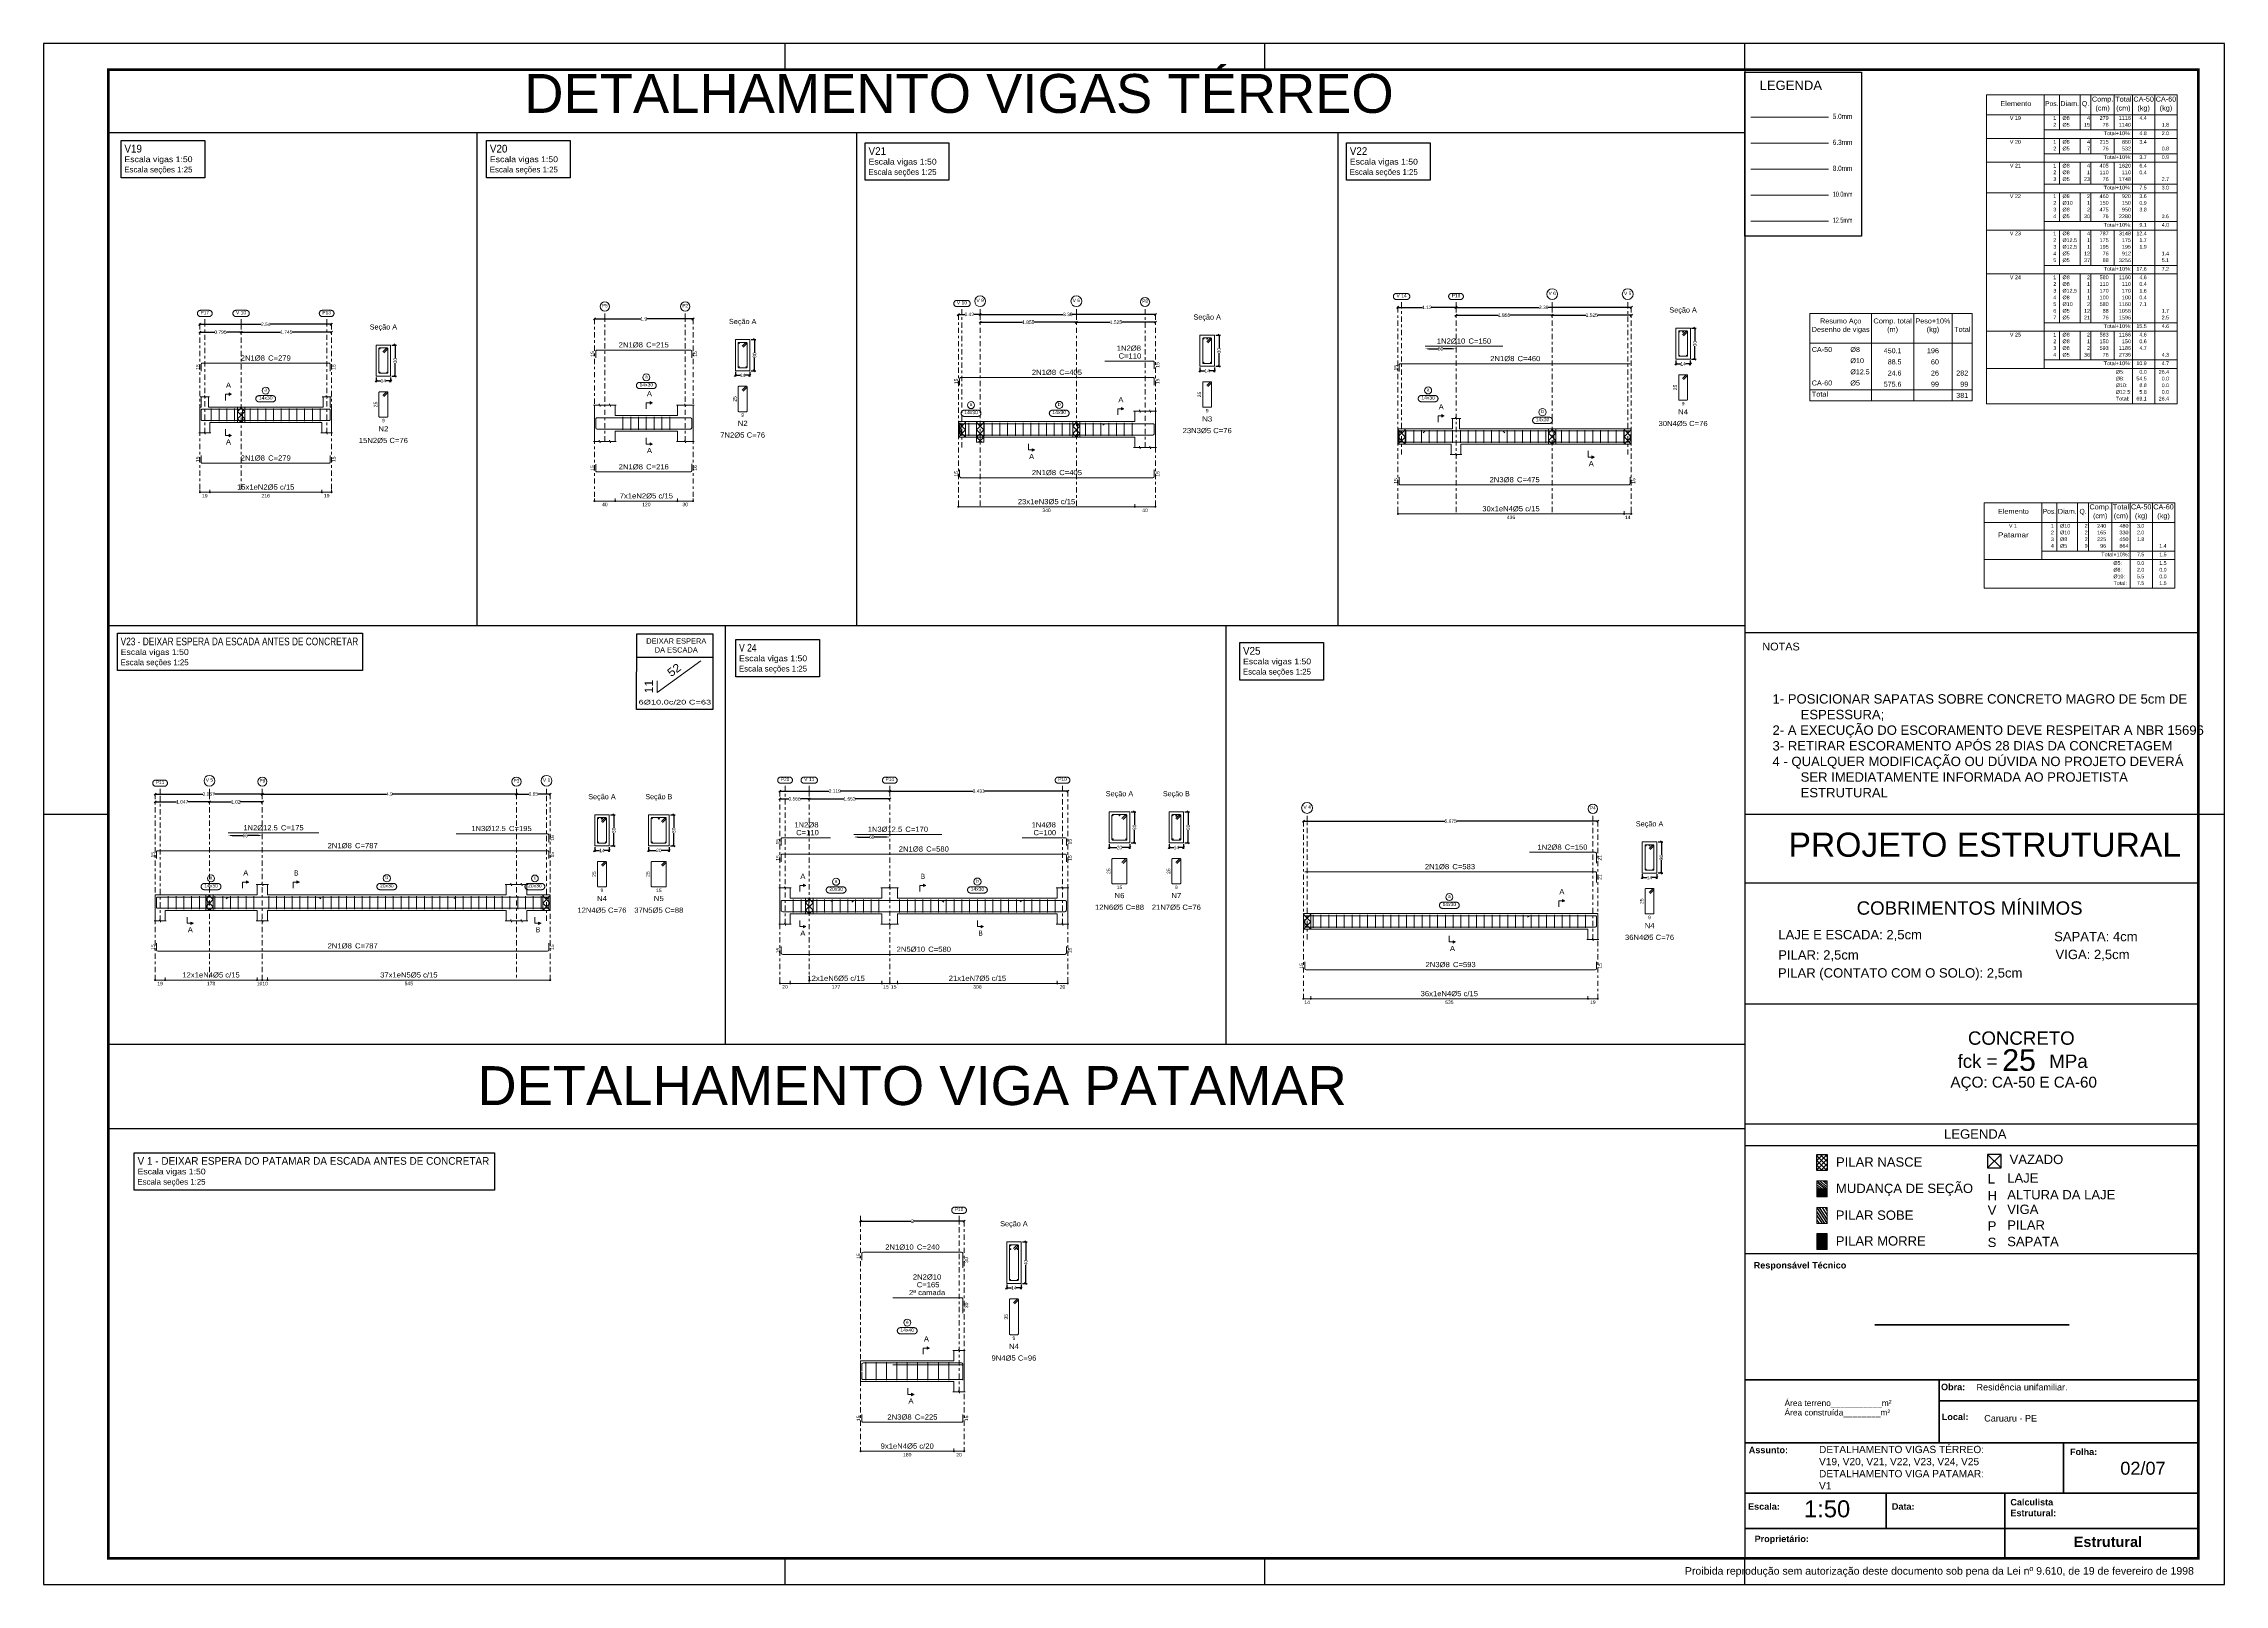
# Model space of a CAD drawing. Header units: centimetres. Extents: x 3194 to 3278, y -951 to -517.
# Drawn here: x 3194.3 to 3278.4, y -639 to -579.6 of the extents above; entities that cross this region are included whole.
import ezdxf
from ezdxf.enums import TextEntityAlignment as Align

# ---------------------------------------------------------------- set-up
doc = ezdxf.new("R2010")
doc.units = ezdxf.units.CM
doc.linetypes.add('CYPE_RAYAPUNTO', pattern=[0.4125, 0.2025, -0.105, 0, -0.105])
for name, color, linetype, lineweight in [('ARM_LONGITUDINAL_Ø10', 33, 'Continuous', 9), ('ARM_LONGITUDINAL_Ø12_5', 34, 'Continuous', 9), ('ARM_LONGITUDINAL_Ø6_3', 31, 'Continuous', 9), ('ARM_LONGITUDINAL_Ø8', 32, 'Continuous', 9), ('ARM_TRANSVERSAL_Ø5', 120, 'Continuous', 9), ('ELE_ARM_TRANS_TXT_EST', 7, 'Continuous', 9), ('ELE_CONT_NOS', 7, 'Continuous', 9), ('ELE_CONT_VIG_CONCRETO', 7, 'Continuous', 9), ('ELE_COT_COMPRIMENTO_PROJETADO', 8, 'Continuous', 0), ('ELE_COT_COT_ANCORAGENS', 8, 'Continuous', 0), ('ELE_COT_COT_ARM', 8, 'Continuous', 0), ('ELE_COT_COT_EST', 8, 'Continuous', 0), ('ELE_COT_COT_LIN_APOIOS', 8, 'CYPE_RAYAPUNTO', 0), ('ELE_COT_TEXTOS_ESTRIBOS', 8, 'Continuous', 0), ('ELE_REF_COT_LIN_AUX_COTA', 8, 'CYPE_RAYAPUNTO', 9), ('ELE_REF_LINHAS_MARCAS_PLANTA', 8, 'Continuous', 9), ('ELE_REF_MARCAS_PLANTA', 8, 'Continuous', 9), ('ELE_REF_REF_ESCALA', 3, 'Continuous', 9), ('ELE_REF_REF_NOME', 8, 'Continuous', 9), ('ELE_REF_REF_REFERENCIA', 8, 'Continuous', 9), ('ELE_REF_TEXTO_REF_NOME', 8, 'Continuous', 9), ('ELE_REF_TEXTO_REF_REFERENCIA', 8, 'Continuous', 9), ('G-ANNO-TEXT', 231, 'Continuous', 30), ('POR_ARM_LONG_ARM_TEXTOS', 7, 'Continuous', 9), ('POR_ARM_LONG_TXT_COMP', 7, 'Continuous', 9), ('POR_ARM_LONG_TXT_IND_LAYER_ARM_LONG', 7, 'Continuous', 9), ('SEC_CONT_VIG_CONCRETO_CORTE', 7, 'Continuous', 9), ('SEC_COTAS_SEC_DIM_VIGA', 8, 'Continuous', 0), ('SEC_COTAS_TEXTOS_DETALHE_ESTRIBOS', 8, 'Continuous', 0), ('SEC_REF_TXT_NOMES', 2, 'Continuous', 9), ('SEC_REF_TXT_POSICOES_ARM_ESTRIBOS', 7, 'Continuous', 9), ('TABELAS', 7, 'Continuous', 0), ('TEXTO_TABELAS', 7, 'Continuous', 0)]:
    doc.layers.add(name, color=color, linetype=linetype, lineweight=lineweight)
for name, color, linetype in [('ARQ-FOLHA', 7, 'Continuous'), ('Camada 1', 7, 'Continuous'), ('COTA CYPE', 31, 'Continuous'), ('PDF_1', 7, 'Continuous'), ('PDF_PILAR_BETAO', 7, 'Continuous'), ('PDF_Text', 7, 'Continuous')]:
    doc.layers.add(name, color=color, linetype=linetype)
doc.styles.add('ARIAL', font='arial.ttf')
doc.styles.add('Arial_1', font='arial.ttf')
doc.styles.add('Arial_2', font='arial.ttf', dxfattribs={"height": 5})
doc.styles.add('Arial_3', font='arial.ttf', dxfattribs={"height": 2.3})
doc.styles.add('Arial_B', font='arialbd.ttf', dxfattribs={"height": 2.5})
doc.styles.add('Arial_B_1', font='arialbd.ttf', dxfattribs={"height": 4})
doc.styles.add('CYPETXT', font='arial.ttf', dxfattribs={"height": 0.2})
doc.styles.add('CYPETXT_0.2', font='arial.ttf', dxfattribs={"height": 0.133333})
doc.styles.add('PDF Arial', font='arial.ttf')
doc.styles.add('TQS_ARIAL', font='arial.ttf')
doc.dimstyles.new('cype_arrow', dxfattribs={"dimtxt": 0.18, "dimasz": 0.15, "dimexe": 0.05, "dimexo": 0.05, "dimgap": 0, "dimtad": 0, "dimdec": 4, "dimzin": 0, "dimdsep": 46, "dimtxsty": 'CYPETXT_0.2', "dimcen": 0.09, "dimadec": 0, "dimazin": 0, "dimtfac": 1, "dimtdec": 4, "dimtofl": 0, "dimtmove": 2, "dimatfit": 3, "dimfxl": 1, "dimtolj": 1, "dimtzin": 0, "dimarcsym": 0})
doc.dimstyles.new('cype_oblique', dxfattribs={"dimtxt": 0.18, "dimasz": 0.18, "dimexe": 0.05, "dimexo": 0.05, "dimgap": 0, "dimtad": 0, "dimdec": 4, "dimzin": 0, "dimdsep": 46, "dimtxsty": 'CYPETXT_0.2', "dimblk": 'OBLIQUE', "dimtsz": 0.04, "dimcen": 0.09, "dimadec": 0, "dimazin": 0, "dimtfac": 1, "dimtdec": 4, "dimtofl": 0, "dimtmove": 2, "dimatfit": 3, "dimfxl": 1, "dimtolj": 1, "dimtzin": 0, "dimarcsym": 0})

# ---------------------------------------------------------------- blocks, each defined once
blk = doc.blocks.new('*D1184')
at = {"layer": 'Defpoints', "color": 0, "transparency": 16777216}
for p in [(3207.142, -592.37), (3207.702, -592.37), (3207.702, -592.548)]:
    blk.add_point(p, dxfattribs=at)
at = {"layer": 'SEC_COTAS_SEC_DIM_VIGA', "color": 0, "lineweight": -2, "transparency": 16777216}
for p, q in [((3207.102, -592.588), (3207.182, -592.508)), ((3207.142, -592.42), (3207.142, -592.598)), ((3207.142, -592.548), (3207.333, -592.548)), ((3207.702, -592.548), (3207.511, -592.548)), ((3207.662, -592.588), (3207.742, -592.508)), ((3207.702, -592.42), (3207.702, -592.598))]:
    blk.add_line(p, q, dxfattribs=at)
at = {"layer": 'SEC_COTAS_SEC_DIM_VIGA', "color": 0, "transparency": 16777216, "insert": (3207.422, -592.548), "char_height": 0.1333, "attachment_point": 5, "style": 'CYPETXT_0.2'}
blk.add_mtext('\\A1;14', dxfattribs=at)
blk = doc.blocks.new('_OBLIQUE')
at = {"color": 0, "linetype": 'ByBlock'}
blk.add_line((-0.5, -0.5), (0.5, 0.5), dxfattribs=at)
blk = doc.blocks.new('*D1185')
at = {"layer": 'Defpoints', "color": 0, "transparency": 16777216}
for p in [(3207.702, -591.17), (3207.879, -591.17), (3207.702, -592.37)]:
    blk.add_point(p, dxfattribs=at)
at = {"layer": 'SEC_COTAS_SEC_DIM_VIGA', "color": 0, "lineweight": -2, "transparency": 16777216}
for p, q in [((3207.752, -591.17), (3207.929, -591.17)), ((3207.919, -591.21), (3207.839, -591.13)), ((3207.879, -591.17), (3207.879, -591.675)), ((3207.879, -592.37), (3207.879, -591.865)), ((3207.752, -592.37), (3207.929, -592.37)), ((3207.919, -592.41), (3207.839, -592.33))]:
    blk.add_line(p, q, dxfattribs=at)
at = {"layer": 'SEC_COTAS_SEC_DIM_VIGA', "color": 0, "transparency": 16777216, "insert": (3207.879, -591.77), "char_height": 0.1333, "attachment_point": 5, "rotation": 90, "style": 'CYPETXT_0.2'}
blk.add_mtext('\\A1;30', dxfattribs=at)
blk = doc.blocks.new('*D1181')
at = {"layer": 'Defpoints', "color": 0, "transparency": 16777216}
for p in [(3200.345, -590.672), (3200.345, -590.672), (3201.935, -590.672)]:
    blk.add_point(p, dxfattribs=at)
at = {"layer": 'ELE_COT_COMPRIMENTO_PROJETADO', "color": 0, "lineweight": -2, "transparency": 16777216}
for p, q in [((3200.305, -590.712), (3200.385, -590.632)), ((3200.345, -590.672), (3200.915, -590.672)), ((3201.935, -590.672), (3201.366, -590.672)), ((3201.895, -590.712), (3201.975, -590.632))]:
    blk.add_line(p, q, dxfattribs=at)
at = {"layer": 'ELE_COT_COMPRIMENTO_PROJETADO', "color": 0, "transparency": 16777216, "insert": (3201.14, -590.672), "char_height": 0.1333, "attachment_point": 5, "style": 'CYPETXT_0.2'}
blk.add_mtext('\\A1;0.795', dxfattribs=at)
blk = doc.blocks.new('*D1182')
at = {"layer": 'Defpoints', "color": 0, "transparency": 16777216}
for p in [(3201.935, -590.672), (3201.935, -590.672), (3205.425, -590.672)]:
    blk.add_point(p, dxfattribs=at)
at = {"layer": 'ELE_COT_COMPRIMENTO_PROJETADO', "color": 0, "lineweight": -2, "transparency": 16777216}
for p, q in [((3201.895, -590.712), (3201.975, -590.632)), ((3201.935, -590.672), (3203.461, -590.672)), ((3205.425, -590.672), (3203.899, -590.672)), ((3205.385, -590.712), (3205.465, -590.632))]:
    blk.add_line(p, q, dxfattribs=at)
at = {"layer": 'ELE_COT_COMPRIMENTO_PROJETADO', "color": 0, "transparency": 16777216, "insert": (3203.68, -590.672), "char_height": 0.1333, "attachment_point": 5, "style": 'CYPETXT_0.2'}
blk.add_mtext('\\A1;1.745', dxfattribs=at)
blk = doc.blocks.new('*D1183')
at = {"layer": 'Defpoints', "color": 0, "transparency": 16777216}
for p in [(3200.345, -590.372), (3200.345, -590.372), (3205.425, -590.372)]:
    blk.add_point(p, dxfattribs=at)
at = {"layer": 'ELE_COT_COMPRIMENTO_PROJETADO', "color": 0, "lineweight": -2, "transparency": 16777216}
for p, q in [((3200.305, -590.412), (3200.385, -590.332)), ((3200.345, -590.372), (3202.711, -590.372)), ((3205.425, -590.372), (3203.059, -590.372)), ((3205.385, -590.412), (3205.465, -590.332))]:
    blk.add_line(p, q, dxfattribs=at)
at = {"layer": 'ELE_COT_COMPRIMENTO_PROJETADO', "color": 0, "transparency": 16777216, "insert": (3202.885, -590.372), "char_height": 0.1333, "attachment_point": 5, "style": 'CYPETXT_0.2'}
blk.add_mtext('\\A1;2.54', dxfattribs=at)
blk = doc.blocks.new('*D1186')
at = {"layer": 'Defpoints', "color": 0, "transparency": 16777216}
for p in [(3220.998, -592.16), (3221.558, -592.16), (3221.558, -592.338)]:
    blk.add_point(p, dxfattribs=at)
at = {"layer": 'SEC_COTAS_SEC_DIM_VIGA', "color": 0, "lineweight": -2, "transparency": 16777216}
for p, q in [((3220.958, -592.378), (3221.038, -592.298)), ((3220.998, -592.21), (3220.998, -592.388)), ((3220.998, -592.338), (3221.189, -592.338)), ((3221.558, -592.338), (3221.367, -592.338)), ((3221.518, -592.378), (3221.598, -592.298)), ((3221.558, -592.21), (3221.558, -592.388))]:
    blk.add_line(p, q, dxfattribs=at)
at = {"layer": 'SEC_COTAS_SEC_DIM_VIGA', "color": 0, "transparency": 16777216, "insert": (3221.278, -592.338), "char_height": 0.1333, "attachment_point": 5, "style": 'CYPETXT_0.2'}
blk.add_mtext('\\A1;14', dxfattribs=at)
blk = doc.blocks.new('*D1187')
at = {"layer": 'Defpoints', "color": 0, "transparency": 16777216}
for p in [(3221.558, -590.96), (3221.736, -590.96), (3221.558, -592.16)]:
    blk.add_point(p, dxfattribs=at)
at = {"layer": 'SEC_COTAS_SEC_DIM_VIGA', "color": 0, "lineweight": -2, "transparency": 16777216}
for p, q in [((3221.608, -590.96), (3221.786, -590.96)), ((3221.776, -591), (3221.696, -590.92)), ((3221.736, -590.96), (3221.736, -591.465)), ((3221.736, -592.16), (3221.736, -591.655)), ((3221.608, -592.16), (3221.786, -592.16)), ((3221.776, -592.2), (3221.696, -592.12))]:
    blk.add_line(p, q, dxfattribs=at)
at = {"layer": 'SEC_COTAS_SEC_DIM_VIGA', "color": 0, "transparency": 16777216, "insert": (3221.736, -591.56), "char_height": 0.1333, "attachment_point": 5, "rotation": 90, "style": 'CYPETXT_0.2'}
blk.add_mtext('\\A1;30', dxfattribs=at)
blk = doc.blocks.new('*D1188')
at = {"layer": 'Defpoints', "color": 0, "transparency": 16777216}
for p in [(3215.563, -590.162), (3215.563, -590.162), (3219.363, -590.162)]:
    blk.add_point(p, dxfattribs=at)
at = {"layer": 'ELE_COT_COMPRIMENTO_PROJETADO', "color": 0, "lineweight": -2, "transparency": 16777216}
for p, q in [((3215.523, -590.202), (3215.603, -590.122)), ((3215.563, -590.162), (3217.347, -590.162)), ((3219.363, -590.162), (3217.578, -590.162)), ((3219.323, -590.202), (3219.403, -590.122))]:
    blk.add_line(p, q, dxfattribs=at)
at = {"layer": 'ELE_COT_COMPRIMENTO_PROJETADO', "color": 0, "transparency": 16777216, "insert": (3217.463, -590.162), "char_height": 0.1333, "attachment_point": 5, "style": 'CYPETXT_0.2'}
blk.add_mtext('\\A1;1.9', dxfattribs=at)
blk = doc.blocks.new('*D1192')
at = {"layer": 'Defpoints', "color": 0, "transparency": 16777216}
for p in [(3238.912, -591.989), (3239.472, -591.989), (3239.472, -592.166)]:
    blk.add_point(p, dxfattribs=at)
at = {"layer": 'SEC_COTAS_SEC_DIM_VIGA', "color": 0, "lineweight": -2, "transparency": 16777216}
for p, q in [((3238.912, -592.039), (3238.912, -592.216)), ((3239.472, -592.039), (3239.472, -592.216)), ((3238.872, -592.206), (3238.952, -592.126)), ((3238.912, -592.166), (3239.103, -592.166)), ((3239.472, -592.166), (3239.281, -592.166)), ((3239.432, -592.206), (3239.512, -592.126))]:
    blk.add_line(p, q, dxfattribs=at)
at = {"layer": 'SEC_COTAS_SEC_DIM_VIGA', "color": 0, "transparency": 16777216, "insert": (3239.192, -592.166), "char_height": 0.1333, "attachment_point": 5, "style": 'CYPETXT_0.2'}
blk.add_mtext('\\A1;14', dxfattribs=at)
blk = doc.blocks.new('*D1193')
at = {"layer": 'Defpoints', "color": 0, "transparency": 16777216}
for p in [(3239.472, -590.789), (3239.65, -590.789), (3239.472, -591.989)]:
    blk.add_point(p, dxfattribs=at)
at = {"layer": 'SEC_COTAS_SEC_DIM_VIGA', "color": 0, "lineweight": -2, "transparency": 16777216}
for p, q in [((3239.522, -590.789), (3239.7, -590.789)), ((3239.69, -590.829), (3239.61, -590.749)), ((3239.65, -590.789), (3239.65, -591.293)), ((3239.522, -591.989), (3239.7, -591.989)), ((3239.69, -592.029), (3239.61, -591.949)), ((3239.65, -591.989), (3239.65, -591.484))]:
    blk.add_line(p, q, dxfattribs=at)
at = {"layer": 'SEC_COTAS_SEC_DIM_VIGA', "color": 0, "transparency": 16777216, "insert": (3239.65, -591.389), "char_height": 0.1333, "attachment_point": 5, "rotation": 90, "style": 'CYPETXT_0.2'}
blk.add_mtext('\\A1;30', dxfattribs=at)
blk = doc.blocks.new('*D1194')
at = {"layer": 'Defpoints', "color": 0, "transparency": 16777216}
for p in [(3230.436, -590.291), (3230.436, -590.291), (3234.146, -590.291)]:
    blk.add_point(p, dxfattribs=at)
at = {"layer": 'ELE_COT_COMPRIMENTO_PROJETADO', "color": 0, "lineweight": -2, "transparency": 16777216}
for p, q in [((3230.396, -590.331), (3230.476, -590.251)), ((3230.436, -590.291), (3232.072, -590.291)), ((3234.146, -590.291), (3232.51, -590.291)), ((3234.106, -590.331), (3234.186, -590.251))]:
    blk.add_line(p, q, dxfattribs=at)
at = {"layer": 'ELE_COT_COMPRIMENTO_PROJETADO', "color": 0, "transparency": 16777216, "insert": (3232.291, -590.291), "char_height": 0.1333, "attachment_point": 5, "style": 'CYPETXT_0.2'}
blk.add_mtext('\\A1;1.855', dxfattribs=at)
blk = doc.blocks.new('*D1189')
at = {"layer": 'Defpoints', "color": 0, "transparency": 16777216}
for p in [(3234.146, -590.291), (3234.146, -590.291), (3237.196, -590.291)]:
    blk.add_point(p, dxfattribs=at)
at = {"layer": 'ELE_COT_COMPRIMENTO_PROJETADO', "color": 0, "lineweight": -2, "transparency": 16777216}
for p, q in [((3234.106, -590.331), (3234.186, -590.251)), ((3234.146, -590.291), (3235.452, -590.291)), ((3237.196, -590.291), (3235.89, -590.291)), ((3237.156, -590.331), (3237.236, -590.251))]:
    blk.add_line(p, q, dxfattribs=at)
at = {"layer": 'ELE_COT_COMPRIMENTO_PROJETADO', "color": 0, "transparency": 16777216, "insert": (3235.671, -590.291), "char_height": 0.1333, "attachment_point": 5, "style": 'CYPETXT_0.2'}
blk.add_mtext('\\A1;1.525', dxfattribs=at)
blk = doc.blocks.new('*D1190')
at = {"layer": 'Defpoints', "color": 0, "transparency": 16777216}
for p in [(3229.596, -589.991), (3229.596, -589.991), (3230.436, -589.991)]:
    blk.add_point(p, dxfattribs=at)
at = {"layer": 'ELE_COT_COMPRIMENTO_PROJETADO', "color": 0, "lineweight": -2, "transparency": 16777216}
for p, q in [((3229.556, -590.031), (3229.636, -589.951)), ((3229.596, -589.991), (3229.843, -589.991)), ((3230.436, -589.991), (3230.188, -589.991)), ((3230.396, -590.031), (3230.476, -589.951))]:
    blk.add_line(p, q, dxfattribs=at)
at = {"layer": 'ELE_COT_COMPRIMENTO_PROJETADO', "color": 0, "transparency": 16777216, "insert": (3230.016, -589.991), "char_height": 0.1333, "attachment_point": 5, "style": 'CYPETXT_0.2'}
blk.add_mtext('\\A1;0.42', dxfattribs=at)
blk = doc.blocks.new('*D1191')
at = {"layer": 'Defpoints', "color": 0, "transparency": 16777216}
for p in [(3230.436, -589.991), (3230.436, -589.991), (3237.196, -589.991)]:
    blk.add_point(p, dxfattribs=at)
at = {"layer": 'ELE_COT_COMPRIMENTO_PROJETADO', "color": 0, "lineweight": -2, "transparency": 16777216}
for p, q in [((3230.396, -590.031), (3230.476, -589.951)), ((3230.436, -589.991), (3233.643, -589.991)), ((3237.196, -589.991), (3233.989, -589.991)), ((3237.156, -590.031), (3237.236, -589.951))]:
    blk.add_line(p, q, dxfattribs=at)
at = {"layer": 'ELE_COT_COMPRIMENTO_PROJETADO', "color": 0, "transparency": 16777216, "insert": (3233.816, -589.991), "char_height": 0.1333, "attachment_point": 5, "style": 'CYPETXT_0.2'}
blk.add_mtext('\\A1;3.38', dxfattribs=at)
blk = doc.blocks.new('*D1195')
at = {"layer": 'Defpoints', "color": 0, "transparency": 16777216}
for p in [(3257.264, -591.716), (3257.824, -591.716), (3257.824, -591.893)]:
    blk.add_point(p, dxfattribs=at)
at = {"layer": 'SEC_COTAS_SEC_DIM_VIGA', "color": 0, "lineweight": -2, "transparency": 16777216}
for p, q in [((3257.224, -591.933), (3257.304, -591.853)), ((3257.264, -591.766), (3257.264, -591.943)), ((3257.264, -591.893), (3257.455, -591.893)), ((3257.824, -591.893), (3257.633, -591.893)), ((3257.784, -591.933), (3257.864, -591.853)), ((3257.824, -591.766), (3257.824, -591.943))]:
    blk.add_line(p, q, dxfattribs=at)
at = {"layer": 'SEC_COTAS_SEC_DIM_VIGA', "color": 0, "transparency": 16777216, "insert": (3257.544, -591.893), "char_height": 0.1333, "attachment_point": 5, "style": 'CYPETXT_0.2'}
blk.add_mtext('\\A1;14', dxfattribs=at)
blk = doc.blocks.new('*D1196')
at = {"layer": 'Defpoints', "color": 0, "transparency": 16777216}
for p in [(3257.824, -590.516), (3258.001, -590.516), (3257.824, -591.716)]:
    blk.add_point(p, dxfattribs=at)
at = {"layer": 'SEC_COTAS_SEC_DIM_VIGA', "color": 0, "lineweight": -2, "transparency": 16777216}
for p, q in [((3257.874, -590.516), (3258.051, -590.516)), ((3258.041, -590.556), (3257.961, -590.476)), ((3258.001, -590.516), (3258.001, -591.021)), ((3258.001, -591.716), (3258.001, -591.211)), ((3257.874, -591.716), (3258.051, -591.716)), ((3258.041, -591.756), (3257.961, -591.676))]:
    blk.add_line(p, q, dxfattribs=at)
at = {"layer": 'SEC_COTAS_SEC_DIM_VIGA', "color": 0, "transparency": 16777216, "insert": (3258.001, -591.116), "char_height": 0.1333, "attachment_point": 5, "rotation": 90, "style": 'CYPETXT_0.2'}
blk.add_mtext('\\A1;30', dxfattribs=at)
blk = doc.blocks.new('*D1453')
at = {"layer": 'Defpoints', "color": 0, "transparency": 16777216}
for p in [(3248.788, -590.018), (3248.788, -590.018), (3252.498, -590.018)]:
    blk.add_point(p, dxfattribs=at)
at = {"layer": 'ELE_COT_COMPRIMENTO_PROJETADO', "color": 0, "lineweight": -2, "transparency": 16777216}
for p, q in [((3248.748, -590.058), (3248.828, -589.978)), ((3248.788, -590.018), (3250.423, -590.018)), ((3252.498, -590.018), (3250.862, -590.018)), ((3252.458, -590.058), (3252.538, -589.978))]:
    blk.add_line(p, q, dxfattribs=at)
at = {"layer": 'ELE_COT_COMPRIMENTO_PROJETADO', "color": 0, "transparency": 16777216, "insert": (3250.643, -590.018), "char_height": 0.1333, "attachment_point": 5, "style": 'CYPETXT_0.2'}
blk.add_mtext('\\A1;1.855', dxfattribs=at)
blk = doc.blocks.new('*D1454')
at = {"layer": 'Defpoints', "color": 0, "transparency": 16777216}
for p in [(3252.498, -590.018), (3252.498, -590.018), (3255.548, -590.018)]:
    blk.add_point(p, dxfattribs=at)
at = {"layer": 'ELE_COT_COMPRIMENTO_PROJETADO', "color": 0, "lineweight": -2, "transparency": 16777216}
for p, q in [((3252.458, -590.058), (3252.538, -589.978)), ((3252.498, -590.018), (3253.803, -590.018)), ((3255.548, -590.018), (3254.242, -590.018)), ((3255.508, -590.058), (3255.588, -589.978))]:
    blk.add_line(p, q, dxfattribs=at)
at = {"layer": 'ELE_COT_COMPRIMENTO_PROJETADO', "color": 0, "transparency": 16777216, "insert": (3254.023, -590.018), "char_height": 0.1333, "attachment_point": 5, "style": 'CYPETXT_0.2'}
blk.add_mtext('\\A1;1.525', dxfattribs=at)
blk = doc.blocks.new('*D1455')
at = {"layer": 'Defpoints', "color": 0, "transparency": 16777216}
for p in [(3246.548, -589.718), (3246.548, -589.718), (3248.788, -589.718)]:
    blk.add_point(p, dxfattribs=at)
at = {"layer": 'ELE_COT_COMPRIMENTO_PROJETADO', "color": 0, "lineweight": -2, "transparency": 16777216}
for p, q in [((3246.508, -589.758), (3246.588, -589.678)), ((3246.548, -589.718), (3247.501, -589.718)), ((3248.788, -589.718), (3247.834, -589.718)), ((3248.748, -589.758), (3248.828, -589.678))]:
    blk.add_line(p, q, dxfattribs=at)
at = {"layer": 'ELE_COT_COMPRIMENTO_PROJETADO', "color": 0, "transparency": 16777216, "insert": (3247.668, -589.718), "char_height": 0.1333, "attachment_point": 5, "style": 'CYPETXT_0.2'}
blk.add_mtext('\\A1;1.12', dxfattribs=at)
blk = doc.blocks.new('*D1456')
at = {"layer": 'Defpoints', "color": 0, "transparency": 16777216}
for p in [(3248.788, -589.718), (3248.788, -589.718), (3255.548, -589.718)]:
    blk.add_point(p, dxfattribs=at)
at = {"layer": 'ELE_COT_COMPRIMENTO_PROJETADO', "color": 0, "lineweight": -2, "transparency": 16777216}
for p, q in [((3248.748, -589.758), (3248.828, -589.678)), ((3248.788, -589.718), (3251.994, -589.718)), ((3255.548, -589.718), (3252.341, -589.718)), ((3255.508, -589.758), (3255.588, -589.678))]:
    blk.add_line(p, q, dxfattribs=at)
at = {"layer": 'ELE_COT_COMPRIMENTO_PROJETADO', "color": 0, "transparency": 16777216, "insert": (3252.168, -589.718), "char_height": 0.1333, "attachment_point": 5, "style": 'CYPETXT_0.2'}
blk.add_mtext('\\A1;3.38', dxfattribs=at)
blk = doc.blocks.new('*D1457')
at = {"layer": 'Defpoints', "color": 0, "transparency": 16777216}
for p in [(3247.595, -591.318), (3248.788, -591.318), (3248.788, -591.318)]:
    blk.add_point(p, dxfattribs=at)
at = {"layer": 'ELE_COT_COT_ARM', "color": 0, "lineweight": -2, "transparency": 16777216}
for p, q in [((3247.745, -591.318), (3248.096, -591.318)), ((3248.638, -591.318), (3248.287, -591.318))]:
    blk.add_line(p, q, dxfattribs=at)
at = {"layer": 'ELE_COT_COT_ARM', "color": 0, "transparency": 16777216}
for points in [[(3247.745, -591.293), (3247.745, -591.343), (3247.595, -591.318)], [(3248.638, -591.293), (3248.638, -591.343), (3248.788, -591.318)]]:
    blk.add_solid(points, dxfattribs=at)
at = {"layer": 'ELE_COT_COT_ARM', "color": 0, "transparency": 16777216, "insert": (3248.191, -591.318), "char_height": 0.1333, "attachment_point": 5, "style": 'CYPETXT_0.2'}
blk.add_mtext('\\A1;60', dxfattribs=at)
blk = doc.blocks.new('*D1458')
at = {"layer": 'Defpoints', "color": 0, "transparency": 16777216}
for p in [(3215.571, -610.479), (3216.131, -610.479), (3216.131, -610.656)]:
    blk.add_point(p, dxfattribs=at)
at = {"layer": 'SEC_COTAS_SEC_DIM_VIGA', "color": 0, "lineweight": -2, "transparency": 16777216}
for p, q in [((3215.571, -610.529), (3215.571, -610.706)), ((3216.131, -610.529), (3216.131, -610.706)), ((3215.531, -610.696), (3215.611, -610.616)), ((3215.571, -610.656), (3215.762, -610.656)), ((3216.131, -610.656), (3215.94, -610.656)), ((3216.091, -610.696), (3216.171, -610.616))]:
    blk.add_line(p, q, dxfattribs=at)
at = {"layer": 'SEC_COTAS_SEC_DIM_VIGA', "color": 0, "transparency": 16777216, "insert": (3215.851, -610.656), "char_height": 0.1333, "attachment_point": 5, "style": 'CYPETXT_0.2'}
blk.add_mtext('\\A1;14', dxfattribs=at)
blk = doc.blocks.new('*D1459')
at = {"layer": 'Defpoints', "color": 0, "transparency": 16777216}
for p in [(3216.131, -609.279), (3216.308, -609.279), (3216.131, -610.479)]:
    blk.add_point(p, dxfattribs=at)
at = {"layer": 'SEC_COTAS_SEC_DIM_VIGA', "color": 0, "lineweight": -2, "transparency": 16777216}
for p, q in [((3216.181, -609.279), (3216.358, -609.279)), ((3216.348, -609.319), (3216.268, -609.239)), ((3216.308, -609.279), (3216.308, -609.784)), ((3216.181, -610.479), (3216.358, -610.479)), ((3216.348, -610.519), (3216.268, -610.439)), ((3216.308, -610.479), (3216.308, -609.974))]:
    blk.add_line(p, q, dxfattribs=at)
at = {"layer": 'SEC_COTAS_SEC_DIM_VIGA', "color": 0, "transparency": 16777216, "insert": (3216.308, -609.879), "char_height": 0.1333, "attachment_point": 5, "rotation": 90, "style": 'CYPETXT_0.2'}
blk.add_mtext('\\A1;30', dxfattribs=at)
blk = doc.blocks.new('*D1465')
at = {"layer": 'Defpoints', "color": 0, "transparency": 16777216}
for p in [(3217.644, -610.479), (3218.444, -610.479), (3218.444, -610.656)]:
    blk.add_point(p, dxfattribs=at)
at = {"layer": 'SEC_COTAS_SEC_DIM_VIGA', "color": 0, "lineweight": -2, "transparency": 16777216}
for p, q in [((3217.644, -610.529), (3217.644, -610.706)), ((3218.444, -610.529), (3218.444, -610.706)), ((3217.604, -610.696), (3217.684, -610.616)), ((3217.644, -610.656), (3217.947, -610.656)), ((3218.444, -610.656), (3218.14, -610.656)), ((3218.404, -610.696), (3218.484, -610.616))]:
    blk.add_line(p, q, dxfattribs=at)
at = {"layer": 'SEC_COTAS_SEC_DIM_VIGA', "color": 0, "transparency": 16777216, "insert": (3218.044, -610.656), "char_height": 0.1333, "attachment_point": 5, "style": 'CYPETXT_0.2'}
blk.add_mtext('\\A1;20', dxfattribs=at)
blk = doc.blocks.new('*D1466')
at = {"layer": 'Defpoints', "color": 0, "transparency": 16777216}
for p in [(3218.444, -609.279), (3218.621, -609.279), (3218.444, -610.479)]:
    blk.add_point(p, dxfattribs=at)
at = {"layer": 'SEC_COTAS_SEC_DIM_VIGA', "color": 0, "lineweight": -2, "transparency": 16777216}
for p, q in [((3218.494, -609.279), (3218.671, -609.279)), ((3218.661, -609.319), (3218.581, -609.239)), ((3218.621, -609.279), (3218.621, -609.784)), ((3218.494, -610.479), (3218.671, -610.479)), ((3218.661, -610.519), (3218.581, -610.439)), ((3218.621, -610.479), (3218.621, -609.974))]:
    blk.add_line(p, q, dxfattribs=at)
at = {"layer": 'SEC_COTAS_SEC_DIM_VIGA', "color": 0, "transparency": 16777216, "insert": (3218.621, -609.879), "char_height": 0.1333, "attachment_point": 5, "rotation": 90, "style": 'CYPETXT_0.2'}
blk.add_mtext('\\A1;30', dxfattribs=at)
blk = doc.blocks.new('*D1460')
at = {"layer": 'Defpoints', "color": 0, "transparency": 16777216}
for p in [(3198.621, -608.781), (3198.621, -608.781), (3200.714, -608.781)]:
    blk.add_point(p, dxfattribs=at)
at = {"layer": 'ELE_COT_COMPRIMENTO_PROJETADO', "color": 0, "lineweight": -2, "transparency": 16777216}
for p, q in [((3198.581, -608.821), (3198.661, -608.741)), ((3198.621, -608.781), (3199.449, -608.781)), ((3200.714, -608.781), (3199.886, -608.781)), ((3200.674, -608.821), (3200.754, -608.741))]:
    blk.add_line(p, q, dxfattribs=at)
at = {"layer": 'ELE_COT_COMPRIMENTO_PROJETADO', "color": 0, "transparency": 16777216, "insert": (3199.667, -608.781), "char_height": 0.1333, "attachment_point": 5, "style": 'CYPETXT_0.2'}
blk.add_mtext('\\A1;1.047', dxfattribs=at)
blk = doc.blocks.new('*D1461')
at = {"layer": 'Defpoints', "color": 0, "transparency": 16777216}
for p in [(3200.714, -608.781), (3200.714, -608.781), (3202.754, -608.781)]:
    blk.add_point(p, dxfattribs=at)
at = {"layer": 'ELE_COT_COMPRIMENTO_PROJETADO', "color": 0, "lineweight": -2, "transparency": 16777216}
for p, q in [((3200.674, -608.821), (3200.754, -608.741)), ((3200.714, -608.781), (3201.568, -608.781)), ((3202.754, -608.781), (3201.9, -608.781)), ((3202.714, -608.821), (3202.794, -608.741))]:
    blk.add_line(p, q, dxfattribs=at)
at = {"layer": 'ELE_COT_COMPRIMENTO_PROJETADO', "color": 0, "transparency": 16777216, "insert": (3201.734, -608.781), "char_height": 0.1333, "attachment_point": 5, "style": 'CYPETXT_0.2'}
blk.add_mtext('\\A1;1.02', dxfattribs=at)
blk = doc.blocks.new('*D1462')
at = {"layer": 'Defpoints', "color": 0, "transparency": 16777216}
for p in [(3198.621, -608.481), (3198.621, -608.481), (3202.754, -608.481)]:
    blk.add_point(p, dxfattribs=at)
at = {"layer": 'ELE_COT_COMPRIMENTO_PROJETADO', "color": 0, "lineweight": -2, "transparency": 16777216}
for p, q in [((3198.581, -608.521), (3198.661, -608.441)), ((3198.621, -608.481), (3200.461, -608.481)), ((3202.754, -608.481), (3200.914, -608.481)), ((3202.714, -608.521), (3202.794, -608.441))]:
    blk.add_line(p, q, dxfattribs=at)
at = {"layer": 'ELE_COT_COMPRIMENTO_PROJETADO', "color": 0, "transparency": 16777216, "insert": (3200.687, -608.481), "char_height": 0.1333, "attachment_point": 5, "style": 'CYPETXT_0.2'}
blk.add_mtext('\\A1;2.067', dxfattribs=at)
blk = doc.blocks.new('*D1463')
at = {"layer": 'Defpoints', "color": 0, "transparency": 16777216}
for p in [(3202.754, -608.481), (3202.754, -608.481), (3212.554, -608.481)]:
    blk.add_point(p, dxfattribs=at)
at = {"layer": 'ELE_COT_COMPRIMENTO_PROJETADO', "color": 0, "lineweight": -2, "transparency": 16777216}
for p, q in [((3202.714, -608.521), (3202.794, -608.441)), ((3202.754, -608.481), (3207.53, -608.481)), ((3212.554, -608.481), (3207.778, -608.481)), ((3212.514, -608.521), (3212.594, -608.441))]:
    blk.add_line(p, q, dxfattribs=at)
at = {"layer": 'ELE_COT_COMPRIMENTO_PROJETADO', "color": 0, "transparency": 16777216, "insert": (3207.654, -608.481), "char_height": 0.1333, "attachment_point": 5, "style": 'CYPETXT_0.2'}
blk.add_mtext('\\A1;4.9', dxfattribs=at)
blk = doc.blocks.new('*D1464')
at = {"layer": 'Defpoints', "color": 0, "transparency": 16777216}
for p in [(3212.554, -608.481), (3212.554, -608.481), (3213.854, -608.481)]:
    blk.add_point(p, dxfattribs=at)
at = {"layer": 'ELE_COT_COMPRIMENTO_PROJETADO', "color": 0, "lineweight": -2, "transparency": 16777216}
for p, q in [((3212.514, -608.521), (3212.594, -608.441)), ((3212.554, -608.481), (3213.03, -608.481)), ((3213.854, -608.481), (3213.378, -608.481)), ((3213.814, -608.521), (3213.894, -608.441))]:
    blk.add_line(p, q, dxfattribs=at)
at = {"layer": 'ELE_COT_COMPRIMENTO_PROJETADO', "color": 0, "transparency": 16777216, "insert": (3213.204, -608.481), "char_height": 0.1333, "attachment_point": 5, "style": 'CYPETXT_0.2'}
blk.add_mtext('\\A1;0.65', dxfattribs=at)
blk = doc.blocks.new('*D1469')
at = {"layer": 'Defpoints', "color": 0, "transparency": 16777216}
for p in [(3201.435, -610.081), (3202.754, -610.081), (3202.754, -610.081)]:
    blk.add_point(p, dxfattribs=at)
at = {"layer": 'ELE_COT_COT_ARM', "color": 0, "lineweight": -2, "transparency": 16777216}
for p, q in [((3201.585, -610.081), (3201.999, -610.081)), ((3202.604, -610.081), (3202.191, -610.081))]:
    blk.add_line(p, q, dxfattribs=at)
at = {"layer": 'ELE_COT_COT_ARM', "color": 0, "transparency": 16777216}
for points in [[(3201.585, -610.056), (3201.585, -610.106), (3201.435, -610.081)], [(3202.604, -610.056), (3202.604, -610.106), (3202.754, -610.081)]]:
    blk.add_solid(points, dxfattribs=at)
at = {"layer": 'ELE_COT_COT_ARM', "color": 0, "transparency": 16777216, "insert": (3202.095, -610.081), "char_height": 0.1333, "attachment_point": 5, "style": 'CYPETXT_0.2'}
blk.add_mtext('\\A1;66', dxfattribs=at)
blk = doc.blocks.new('*D1474')
at = {"layer": 'Defpoints', "color": 0, "transparency": 16777216}
for p in [(3235.409, -610.365), (3236.209, -610.365), (3236.209, -610.543)]:
    blk.add_point(p, dxfattribs=at)
at = {"layer": 'SEC_COTAS_SEC_DIM_VIGA', "color": 0, "lineweight": -2, "transparency": 16777216}
for p, q in [((3235.369, -610.583), (3235.449, -610.503)), ((3235.409, -610.415), (3235.409, -610.593)), ((3235.409, -610.543), (3235.713, -610.543)), ((3236.209, -610.543), (3235.906, -610.543)), ((3236.169, -610.583), (3236.249, -610.503)), ((3236.209, -610.415), (3236.209, -610.593))]:
    blk.add_line(p, q, dxfattribs=at)
at = {"layer": 'SEC_COTAS_SEC_DIM_VIGA', "color": 0, "transparency": 16777216, "insert": (3235.809, -610.543), "char_height": 0.1333, "attachment_point": 5, "style": 'CYPETXT_0.2'}
blk.add_mtext('\\A1;20', dxfattribs=at)
blk = doc.blocks.new('*D1475')
at = {"layer": 'Defpoints', "color": 0, "transparency": 16777216}
for p in [(3236.209, -609.165), (3236.387, -609.165), (3236.209, -610.365)]:
    blk.add_point(p, dxfattribs=at)
at = {"layer": 'SEC_COTAS_SEC_DIM_VIGA', "color": 0, "lineweight": -2, "transparency": 16777216}
for p, q in [((3236.259, -609.165), (3236.437, -609.165)), ((3236.427, -609.205), (3236.347, -609.125)), ((3236.387, -609.165), (3236.387, -609.67)), ((3236.259, -610.365), (3236.437, -610.365)), ((3236.427, -610.405), (3236.347, -610.325)), ((3236.387, -610.365), (3236.387, -609.861))]:
    blk.add_line(p, q, dxfattribs=at)
at = {"layer": 'SEC_COTAS_SEC_DIM_VIGA', "color": 0, "transparency": 16777216, "insert": (3236.387, -609.765), "char_height": 0.1333, "attachment_point": 5, "rotation": 90, "style": 'CYPETXT_0.2'}
blk.add_mtext('\\A1;30', dxfattribs=at)
blk = doc.blocks.new('*D1467')
at = {"layer": 'Defpoints', "color": 0, "transparency": 16777216}
for p in [(3237.722, -610.365), (3238.282, -610.365), (3238.282, -610.543)]:
    blk.add_point(p, dxfattribs=at)
at = {"layer": 'SEC_COTAS_SEC_DIM_VIGA', "color": 0, "lineweight": -2, "transparency": 16777216}
for p, q in [((3237.682, -610.583), (3237.762, -610.503)), ((3237.722, -610.415), (3237.722, -610.593)), ((3237.722, -610.543), (3237.913, -610.543)), ((3238.282, -610.543), (3238.091, -610.543)), ((3238.242, -610.583), (3238.322, -610.503)), ((3238.282, -610.415), (3238.282, -610.593))]:
    blk.add_line(p, q, dxfattribs=at)
at = {"layer": 'SEC_COTAS_SEC_DIM_VIGA', "color": 0, "transparency": 16777216, "insert": (3238.002, -610.543), "char_height": 0.1333, "attachment_point": 5, "style": 'CYPETXT_0.2'}
blk.add_mtext('\\A1;14', dxfattribs=at)
blk = doc.blocks.new('*D1468')
at = {"layer": 'Defpoints', "color": 0, "transparency": 16777216}
for p in [(3238.282, -609.165), (3238.46, -609.165), (3238.282, -610.365)]:
    blk.add_point(p, dxfattribs=at)
at = {"layer": 'SEC_COTAS_SEC_DIM_VIGA', "color": 0, "lineweight": -2, "transparency": 16777216}
for p, q in [((3238.332, -609.165), (3238.51, -609.165)), ((3238.5, -609.205), (3238.42, -609.125)), ((3238.46, -609.165), (3238.46, -609.67)), ((3238.332, -610.365), (3238.51, -610.365)), ((3238.5, -610.405), (3238.42, -610.325)), ((3238.46, -610.365), (3238.46, -609.861))]:
    blk.add_line(p, q, dxfattribs=at)
at = {"layer": 'SEC_COTAS_SEC_DIM_VIGA', "color": 0, "transparency": 16777216, "insert": (3238.46, -609.765), "char_height": 0.1333, "attachment_point": 5, "rotation": 90, "style": 'CYPETXT_0.2'}
blk.add_mtext('\\A1;30', dxfattribs=at)
blk = doc.blocks.new('*D1470')
at = {"layer": 'Defpoints', "color": 0, "transparency": 16777216}
for p in [(3222.713, -608.667), (3222.713, -608.667), (3223.846, -608.667)]:
    blk.add_point(p, dxfattribs=at)
at = {"layer": 'ELE_COT_COMPRIMENTO_PROJETADO', "color": 0, "lineweight": -2, "transparency": 16777216}
for p, q in [((3222.673, -608.707), (3222.753, -608.627)), ((3222.713, -608.667), (3223.054, -608.667)), ((3223.846, -608.667), (3223.504, -608.667)), ((3223.806, -608.707), (3223.886, -608.627))]:
    blk.add_line(p, q, dxfattribs=at)
at = {"layer": 'ELE_COT_COMPRIMENTO_PROJETADO', "color": 0, "transparency": 16777216, "insert": (3223.279, -608.667), "char_height": 0.1333, "attachment_point": 5, "style": 'CYPETXT_0.2'}
blk.add_mtext('\\A1;0.566', dxfattribs=at)
blk = doc.blocks.new('*D1471')
at = {"layer": 'Defpoints', "color": 0, "transparency": 16777216}
for p in [(3223.846, -608.667), (3223.846, -608.667), (3226.951, -608.667)]:
    blk.add_point(p, dxfattribs=at)
at = {"layer": 'ELE_COT_COMPRIMENTO_PROJETADO', "color": 0, "lineweight": -2, "transparency": 16777216}
for p, q in [((3223.806, -608.707), (3223.886, -608.627)), ((3223.846, -608.667), (3225.18, -608.667)), ((3226.951, -608.667), (3225.617, -608.667)), ((3226.911, -608.707), (3226.991, -608.627))]:
    blk.add_line(p, q, dxfattribs=at)
at = {"layer": 'ELE_COT_COMPRIMENTO_PROJETADO', "color": 0, "transparency": 16777216, "insert": (3225.398, -608.667), "char_height": 0.1333, "attachment_point": 5, "style": 'CYPETXT_0.2'}
blk.add_mtext('\\A1;1.553', dxfattribs=at)
blk = doc.blocks.new('*D1472')
at = {"layer": 'Defpoints', "color": 0, "transparency": 16777216}
for p in [(3222.713, -608.367), (3222.713, -608.367), (3226.951, -608.367)]:
    blk.add_point(p, dxfattribs=at)
at = {"layer": 'ELE_COT_COMPRIMENTO_PROJETADO', "color": 0, "lineweight": -2, "transparency": 16777216}
for p, q in [((3222.673, -608.407), (3222.753, -608.327)), ((3222.713, -608.367), (3224.606, -608.367)), ((3226.951, -608.367), (3225.058, -608.367)), ((3226.911, -608.407), (3226.991, -608.327))]:
    blk.add_line(p, q, dxfattribs=at)
at = {"layer": 'ELE_COT_COMPRIMENTO_PROJETADO', "color": 0, "transparency": 16777216, "insert": (3224.832, -608.367), "char_height": 0.1333, "attachment_point": 5, "style": 'CYPETXT_0.2'}
blk.add_mtext('\\A1;2.119', dxfattribs=at)
blk = doc.blocks.new('*D1473')
at = {"layer": 'Defpoints', "color": 0, "transparency": 16777216}
for p in [(3226.951, -608.367), (3226.951, -608.367), (3233.813, -608.367)]:
    blk.add_point(p, dxfattribs=at)
at = {"layer": 'ELE_COT_COMPRIMENTO_PROJETADO', "color": 0, "lineweight": -2, "transparency": 16777216}
for p, q in [((3226.911, -608.407), (3226.991, -608.327)), ((3226.951, -608.367), (3230.17, -608.367)), ((3233.813, -608.367), (3230.594, -608.367)), ((3233.773, -608.407), (3233.853, -608.327))]:
    blk.add_line(p, q, dxfattribs=at)
at = {"layer": 'ELE_COT_COMPRIMENTO_PROJETADO', "color": 0, "transparency": 16777216, "insert": (3230.382, -608.367), "char_height": 0.1333, "attachment_point": 5, "style": 'CYPETXT_0.2'}
blk.add_mtext('\\A1;3.431', dxfattribs=at)
blk = doc.blocks.new('*D1445')
at = {"layer": 'Defpoints', "color": 0, "transparency": 16777216}
for p in [(3225.564, -610.138), (3226.951, -610.138), (3226.951, -610.138)]:
    blk.add_point(p, dxfattribs=at)
at = {"layer": 'ELE_COT_COT_ARM', "color": 0, "lineweight": -2, "transparency": 16777216}
for p, q in [((3225.714, -610.138), (3226.162, -610.138)), ((3226.801, -610.138), (3226.354, -610.138))]:
    blk.add_line(p, q, dxfattribs=at)
at = {"layer": 'ELE_COT_COT_ARM', "color": 0, "transparency": 16777216}
for points in [[(3225.714, -610.113), (3225.714, -610.163), (3225.564, -610.138)], [(3226.801, -610.113), (3226.801, -610.163), (3226.951, -610.138)]]:
    blk.add_solid(points, dxfattribs=at)
at = {"layer": 'ELE_COT_COT_ARM', "color": 0, "transparency": 16777216, "insert": (3226.258, -610.138), "char_height": 0.1333, "attachment_point": 5, "style": 'CYPETXT_0.2'}
blk.add_mtext('\\A1;69', dxfattribs=at)
blk = doc.blocks.new('*D1443')
at = {"layer": 'Defpoints', "color": 0, "transparency": 16777216}
for p in [(3255.971, -611.525), (3256.531, -611.525), (3256.531, -611.703)]:
    blk.add_point(p, dxfattribs=at)
at = {"layer": 'SEC_COTAS_SEC_DIM_VIGA', "color": 0, "lineweight": -2, "transparency": 16777216}
for p, q in [((3255.931, -611.743), (3256.011, -611.663)), ((3255.971, -611.575), (3255.971, -611.753)), ((3255.971, -611.703), (3256.162, -611.703)), ((3256.531, -611.703), (3256.34, -611.703)), ((3256.491, -611.743), (3256.571, -611.663)), ((3256.531, -611.575), (3256.531, -611.753))]:
    blk.add_line(p, q, dxfattribs=at)
at = {"layer": 'SEC_COTAS_SEC_DIM_VIGA', "color": 0, "transparency": 16777216, "insert": (3256.251, -611.703), "char_height": 0.1333, "attachment_point": 5, "style": 'CYPETXT_0.2'}
blk.add_mtext('\\A1;14', dxfattribs=at)
blk = doc.blocks.new('*D1444')
at = {"layer": 'Defpoints', "color": 0, "transparency": 16777216}
for p in [(3256.531, -610.325), (3256.709, -610.325), (3256.531, -611.525)]:
    blk.add_point(p, dxfattribs=at)
at = {"layer": 'SEC_COTAS_SEC_DIM_VIGA', "color": 0, "lineweight": -2, "transparency": 16777216}
for p, q in [((3256.581, -610.325), (3256.759, -610.325)), ((3256.749, -610.365), (3256.669, -610.285)), ((3256.709, -610.325), (3256.709, -610.83)), ((3256.709, -611.525), (3256.709, -611.02)), ((3256.581, -611.525), (3256.759, -611.525)), ((3256.749, -611.565), (3256.669, -611.485))]:
    blk.add_line(p, q, dxfattribs=at)
at = {"layer": 'SEC_COTAS_SEC_DIM_VIGA', "color": 0, "transparency": 16777216, "insert": (3256.709, -610.925), "char_height": 0.1333, "attachment_point": 5, "rotation": 90, "style": 'CYPETXT_0.2'}
blk.add_mtext('\\A1;30', dxfattribs=at)
blk = doc.blocks.new('*D1448')
at = {"layer": 'Defpoints', "color": 0, "transparency": 16777216}
for p in [(3242.905, -609.527), (3242.905, -609.527), (3254.255, -609.527)]:
    blk.add_point(p, dxfattribs=at)
at = {"layer": 'ELE_COT_COMPRIMENTO_PROJETADO', "color": 0, "lineweight": -2, "transparency": 16777216}
for p, q in [((3242.865, -609.567), (3242.945, -609.487)), ((3242.905, -609.527), (3248.354, -609.527)), ((3254.255, -609.527), (3248.805, -609.527)), ((3254.215, -609.567), (3254.295, -609.487))]:
    blk.add_line(p, q, dxfattribs=at)
at = {"layer": 'ELE_COT_COMPRIMENTO_PROJETADO', "color": 0, "transparency": 16777216, "insert": (3248.58, -609.527), "char_height": 0.1333, "attachment_point": 5, "style": 'CYPETXT_0.2'}
blk.add_mtext('\\A1;5.675', dxfattribs=at)
blk = doc.blocks.new('*D1446')
at = {"layer": 'Defpoints', "color": 0, "transparency": 16777216}
for p in [(3231.459, -627.345), (3232.019, -627.345), (3232.019, -627.522)]:
    blk.add_point(p, dxfattribs=at)
at = {"layer": 'SEC_COTAS_SEC_DIM_VIGA', "color": 0, "lineweight": -2, "transparency": 16777216}
for p, q in [((3231.419, -627.562), (3231.499, -627.482)), ((3231.459, -627.395), (3231.459, -627.572)), ((3231.459, -627.522), (3231.65, -627.522)), ((3232.019, -627.522), (3231.828, -627.522)), ((3231.979, -627.562), (3232.059, -627.482)), ((3232.019, -627.395), (3232.019, -627.572))]:
    blk.add_line(p, q, dxfattribs=at)
at = {"layer": 'SEC_COTAS_SEC_DIM_VIGA', "color": 0, "transparency": 16777216, "insert": (3231.739, -627.522), "char_height": 0.1333, "attachment_point": 5, "style": 'CYPETXT_0.2'}
blk.add_mtext('\\A1;14', dxfattribs=at)
blk = doc.blocks.new('*D1447')
at = {"layer": 'Defpoints', "color": 0, "transparency": 16777216}
for p in [(3232.019, -625.745), (3232.197, -625.745), (3232.019, -627.345)]:
    blk.add_point(p, dxfattribs=at)
at = {"layer": 'SEC_COTAS_SEC_DIM_VIGA', "color": 0, "lineweight": -2, "transparency": 16777216}
for p, q in [((3232.069, -625.745), (3232.247, -625.745)), ((3232.237, -625.785), (3232.157, -625.705)), ((3232.197, -625.745), (3232.197, -626.447)), ((3232.069, -627.345), (3232.247, -627.345)), ((3232.237, -627.385), (3232.157, -627.305)), ((3232.197, -627.345), (3232.197, -626.643))]:
    blk.add_line(p, q, dxfattribs=at)
at = {"layer": 'SEC_COTAS_SEC_DIM_VIGA', "color": 0, "transparency": 16777216, "insert": (3232.197, -626.545), "char_height": 0.1333, "attachment_point": 5, "rotation": 90, "style": 'CYPETXT_0.2'}
blk.add_mtext('\\A1;40', dxfattribs=at)
blk = doc.blocks.new('*D1449')
at = {"layer": 'Defpoints', "color": 0, "transparency": 16777216}
for p in [(3225.824, -624.947), (3225.824, -624.947), (3229.824, -624.947)]:
    blk.add_point(p, dxfattribs=at)
at = {"layer": 'ELE_COT_COMPRIMENTO_PROJETADO', "color": 0, "lineweight": -2, "transparency": 16777216}
for p, q in [((3225.784, -624.987), (3225.864, -624.907)), ((3225.824, -624.947), (3227.78, -624.947)), ((3229.824, -624.947), (3227.868, -624.947)), ((3229.784, -624.987), (3229.864, -624.907))]:
    blk.add_line(p, q, dxfattribs=at)
at = {"layer": 'ELE_COT_COMPRIMENTO_PROJETADO', "color": 0, "transparency": 16777216, "insert": (3227.824, -624.947), "char_height": 0.1333, "attachment_point": 5, "style": 'CYPETXT_0.2'}
blk.add_mtext('\\A1;2', dxfattribs=at)
blk = doc.blocks.new('FOLHA A1')
at = {"layer": 'ARQ-FOLHA'}
for p, q in [((841, 0), (0, 0)), ((0, 0), (0, -594)), ((286, -10), (286, 0)), ((471, -10), (471, 0)), ((656, -10), (656, 0)), ((841, -594), (841, 0)), ((0, -297), (25, -297)), ((831, -297), (841, -297)), ((286, -594), (286, -584)), ((471, -594), (471, -584)), ((656, -594), (656, -584)), ((0, -594), (841, -594))]:
    blk.add_line(p, q, dxfattribs=at)
at = {"layer": 'ARQ-FOLHA', "const_width": 1}
blk.add_lwpolyline([(25, -10), (25, -584), (831, -584), (831, -10), (25, -10)], dxfattribs=at)

msp = doc.modelspace()

# ---------------------------------------------------------------- hatches: boundary and pattern name
h = msp.add_hatch(color=256)
h.dxf.hatch_style = 1
h.paths.add_polyline_path([(3263.10732, -624.01013), (3263.10732, -623.70239), (3262.70408, -623.70239), (3262.70408, -624.01013)])
h = msp.add_hatch(color=256)
h.dxf.hatch_style = 1
h.paths.add_polyline_path([(3262.70408, -626.03396), (3263.10732, -626.03396), (3263.10732, -625.41849), (3262.70408, -625.41849)])
at = {"layer": 'COTA CYPE'}
h = msp.add_hatch(dxfattribs=at)
h.set_pattern_fill('ANSI37', color=256, scale=0.04)
h.set_pattern_definition([(45, (230.5201, -264.38538), (-0.089802561, 0.089802561), []), (135, (230.5201, -264.38538), (-0.089802561, -0.089802561), [])])
h.paths.add_polyline_path([(3263.10732, -622.38002), (3262.70408, -622.38002), (3262.70408, -622.99549), (3263.10732, -622.99549)])
at = {"layer": 'ELE_REF_LINHAS_MARCAS_PLANTA'}
for points in [[(3201.47315, -593.11462), (3201.47315, -593.01862), (3201.56915, -593.06662)], [(3217.70668, -593.44462), (3217.70668, -593.34862), (3217.80268, -593.39662)], [(3235.88724, -593.67462), (3235.88724, -593.57862), (3235.98324, -593.62662)], [(3248.24015, -593.94962), (3248.24015, -593.85362), (3248.33615, -593.90162)], [(3201.47315, -594.60862), (3201.47315, -594.70462), (3201.56915, -594.65662)], [(3217.70668, -594.93862), (3217.70668, -595.03462), (3217.80268, -594.98662)], [(3232.44454, -595.16862), (3232.44454, -595.26462), (3232.54054, -595.21662)], [(3254.02664, -595.44362), (3254.02664, -595.53962), (3254.12264, -595.49162)], [(3202.13872, -611.92155), (3202.13872, -611.82555), (3202.23472, -611.87355)], [(3204.08872, -611.92155), (3204.08872, -611.82555), (3204.18472, -611.87355)], [(3223.6222, -612.05151), (3223.6222, -611.95551), (3223.7182, -612.00351)], [(3228.25158, -612.05151), (3228.25158, -611.95551), (3228.34758, -612.00351)], [(3252.89324, -612.64249), (3252.89324, -612.54649), (3252.98924, -612.59449)], [(3200.00048, -613.41555), (3200.00048, -613.51155), (3200.09648, -613.46355)], [(3213.40817, -613.41555), (3213.40817, -613.51155), (3213.50417, -613.46355)], [(3223.6222, -613.54551), (3223.6222, -613.64151), (3223.7182, -613.59351)], [(3230.4758, -613.54551), (3230.4758, -613.64151), (3230.5718, -613.59351)], [(3248.67378, -614.13649), (3248.67378, -614.23249), (3248.76978, -614.18449)], [(3228.38812, -629.88648), (3228.38812, -629.79048), (3228.48412, -629.83848)], [(3227.79289, -631.58048), (3227.79289, -631.67648), (3227.88889, -631.62848)]]:
    msp.add_hatch(color=256, dxfattribs=at).paths.add_polyline_path(points)

# ---------------------------------------------------------------- linework, layer by layer
for p, q in [((3259.9194, -580.55058), (3259.9194, -637.95058)), ((3196.8194, -582.97451), (3259.9194, -582.97451)), ((3211.03135, -582.97451), (3211.03135, -601.99451)), ((3225.67165, -582.97451), (3225.67165, -601.99451)), ((3244.23103, -582.97451), (3244.23103, -601.99451)), ((3259.9194, -601.99451), (3196.8194, -601.99451)), ((3220.60196, -601.99451), (3220.60196, -618.12016)), ((3239.90485, -601.99451), (3239.90485, -618.12016)), ((3259.9194, -602.25112), (3277.4194, -602.25112)), ((3217.19025, -603.20861), (3220.12599, -603.2102)), ((3196.8194, -618.12016), (3259.9194, -618.12016)), ((3196.8194, -621.3704), (3259.9194, -621.3704)), ((3259.9194, -621.19083), (3277.4194, -621.19083)), ((3259.9194, -622.03262), (3277.4194, -622.03262)), ((3269.81004, -622.37159), (3269.28504, -622.89659)), ((3269.28504, -622.37159), (3269.81004, -622.89659)), ((3262.70408, -624.41997), (3263.10732, -625.03544)), ((3262.70408, -624.58448), (3262.99953, -625.03544)), ((3262.70408, -624.7277), (3262.9057, -625.03544)), ((3262.79785, -624.41997), (3263.10732, -624.89231)), ((3262.9057, -624.41997), (3263.10732, -624.7277)), ((3263.02528, -624.41997), (3263.10732, -624.54518)), ((3262.70408, -624.90541), (3262.78927, -625.03544)), ((3259.9194, -626.19934), (3277.4194, -626.1891)), ((3277.4194, -636.79248), (3267.4194, -636.79248)), ((3277.4194, -637.95058), (3277.4194, -636.79248)), ((3269.9464, -637.95058), (3277.4194, -637.95058))]:
    msp.add_line(p, q)
at = {"lineweight": 90}
for p, q in [((3272.4363, -628.94637), (3264.9363, -628.94637)), ((3259.9194, -631.06745), (3277.4194, -631.06745)), ((3267.4194, -633.49475), (3267.4194, -631.06745)), ((3267.4194, -631.87252), (3277.4194, -631.87252)), ((3259.9194, -633.49475), (3277.4194, -633.49475)), ((3259.9194, -633.49475), (3277.4194, -633.49475)), ((3272.2194, -635.43025), (3272.2194, -633.49475)), ((3259.9194, -635.43025), (3277.4194, -635.43025)), ((3265.37492, -636.79248), (3265.37492, -635.43025)), ((3269.9464, -637.95058), (3269.9464, -635.43025)), ((3259.9194, -636.79248), (3277.4194, -636.79248))]:
    msp.add_line(p, q, dxfattribs=at)
at = {"color": 8, "lineweight": 25}
for p, q in [((3277.4194, -636.79248), (3267.4194, -636.79248)), ((3277.4194, -637.95058), (3277.4194, -636.79248)), ((3267.4194, -637.95058), (3277.4194, -637.95058))]:
    msp.add_line(p, q, dxfattribs=at)
for points in [[(3259.9194, -580.64546), (3264.42772, -580.64546), (3264.42772, -586.97528), (3259.9194, -586.97528)], [(3217.19074, -602.30172), (3220.12648, -602.30172), (3220.12428, -605.22229), (3217.18854, -605.22229)]]:
    msp.add_lwpolyline(points, close=True)
msp.add_lwpolyline([(3269.28504, -622.89659), (3269.81004, -622.89659), (3269.81004, -622.37159), (3269.28504, -622.37159), (3269.28504, -622.89659)])
at = {"layer": 'ARM_LONGITUDINAL_Ø10'}
for p, q in [((3260.15866, -585.38962), (3263.15866, -585.38962)), ((3247.59466, -594.47862), (3247.52394, -594.54933)), ((3250.59466, -594.47862), (3250.66537, -594.54933))]:
    msp.add_line(p, q, dxfattribs=at)
for points in [[(3247.59466, -591.21809), (3250.59466, -591.21809)], [(3247.59466, -594.47862), (3250.59466, -594.47862)], [(3217.97954, -604.11212), (3217.97954, -604.56414), (3219.66102, -603.34974)], [(3233.76271, -612.71651), (3233.76271, -612.95651), (3233.75814, -612.97947), (3233.74513, -612.99894), (3233.72567, -613.01195), (3233.70271, -613.01651), (3222.82271, -613.01651), (3222.79975, -613.01195), (3222.78028, -612.99894), (3222.76728, -612.97947), (3222.76271, -612.95651), (3222.76271, -612.71651)], [(3233.76271, -614.36351), (3233.76271, -614.60351), (3233.75814, -614.62647), (3233.74513, -614.64594), (3233.72567, -614.65895), (3233.70271, -614.66351), (3222.82271, -614.66351), (3222.79975, -614.65895), (3222.78028, -614.64594), (3222.76728, -614.62647), (3222.76271, -614.60351), (3222.76271, -614.36351)], [(3229.77389, -626.74221), (3229.77389, -626.20671), (3229.76932, -626.18375), (3229.75631, -626.16428), (3229.73685, -626.15127), (3229.71389, -626.14671), (3225.93389, -626.14671), (3225.91093, -626.15127), (3225.89146, -626.16428), (3225.87845, -626.18375), (3225.87389, -626.20671), (3225.87389, -626.44671)], [(3229.77389, -628.48936), (3229.77389, -627.95888), (3229.76932, -627.93592), (3229.75631, -627.91646), (3229.73685, -627.90345), (3229.71389, -627.89888), (3227.06436, -627.89888)], [(3229.77389, -631.01098), (3229.77389, -630.47548), (3229.76932, -630.45252), (3229.75631, -630.43305), (3229.73685, -630.42004), (3229.71389, -630.41548), (3225.93389, -630.41548), (3225.91093, -630.42004), (3225.89146, -630.43305), (3225.87845, -630.45252), (3225.87389, -630.47548), (3225.87389, -630.71548)], [(3229.77389, -631.07195), (3229.77389, -630.54148), (3229.76932, -630.51852), (3229.75631, -630.49905), (3229.73685, -630.48604), (3229.71389, -630.48148), (3227.06436, -630.48148)]]:
    msp.add_lwpolyline(points, dxfattribs=at)
for centre in [(3257.54414, -590.65609), (3235.54921, -610.22543), (3236.06921, -610.22543), (3237.86221, -610.22543), (3238.14221, -610.22543), (3231.59939, -625.88471), (3231.59939, -626.02471), (3231.87939, -625.88471), (3231.87939, -626.02471)]:
    msp.add_circle(centre, 0.02, dxfattribs=at)
at = {"layer": 'ARM_LONGITUDINAL_Ø12_5'}
for p, q in [((3260.15866, -586.38962), (3263.15866, -586.38962)), ((3201.43539, -612.45055), (3201.36468, -612.52126)), ((3204.93539, -612.45055), (3205.0061, -612.52126)), ((3210.22928, -612.45055), (3210.15246, -612.51457)), ((3225.56427, -612.58051), (3225.49355, -612.65122)), ((3228.96427, -612.58051), (3229.03498, -612.65122))]:
    msp.add_line(p, q, dxfattribs=at)
for points in [[(3201.43539, -609.98102), (3204.93539, -609.98102)], [(3213.80428, -610.33426), (3213.80428, -610.08426), (3213.79857, -610.05556), (3213.78232, -610.03122), (3213.75798, -610.01497), (3213.72928, -610.00926), (3210.22928, -610.00926)], [(3225.56427, -610.03795), (3228.96427, -610.03795)], [(3201.43539, -612.45055), (3204.93539, -612.45055)], [(3213.80428, -612.77555), (3213.80428, -612.52555), (3213.79857, -612.49685), (3213.78232, -612.47252), (3213.75798, -612.45626), (3213.72928, -612.45055), (3210.22928, -612.45055)], [(3225.56427, -612.58051), (3228.96427, -612.58051)]]:
    msp.add_lwpolyline(points, dxfattribs=at)
for centre in [(3215.85079, -609.42402), (3218.04379, -609.42402), (3238.00221, -609.31043)]:
    msp.add_circle(centre, 0.025, dxfattribs=at)
at = {"layer": 'ARM_LONGITUDINAL_Ø6_3'}
msp.add_line((3260.15866, -583.38962), (3263.15866, -583.38962), dxfattribs=at)
at = {"layer": 'ARM_LONGITUDINAL_Ø8'}
for p, q in [((3260.15866, -584.38962), (3263.15866, -584.38962)), ((3235.24581, -594.20362), (3235.16494, -594.26244)), ((3224.66271, -612.58051), (3224.74358, -612.63933)), ((3232.06271, -612.58051), (3231.98079, -612.63786)), ((3251.62365, -613.17149), (3251.54253, -613.22996))]:
    msp.add_line(p, q, dxfattribs=at)
for points in [[(3205.37515, -592.17221), (3205.37515, -591.92021), (3205.3715, -591.90184), (3205.3611, -591.88627), (3205.34552, -591.87587), (3205.32715, -591.87221), (3200.44315, -591.87221), (3200.42479, -591.87587), (3200.40921, -591.88627), (3200.39881, -591.90184), (3200.39515, -591.92021), (3200.39515, -592.17221)], [(3219.31275, -591.66221), (3219.31275, -591.41021), (3219.3091, -591.39184), (3219.29869, -591.37627), (3219.28312, -591.36587), (3219.26475, -591.36221), (3215.66061, -591.36221), (3215.64224, -591.36587), (3215.62667, -591.37627), (3215.61626, -591.39184), (3215.61261, -591.41021), (3215.61261, -591.66221)], [(3237.14581, -592.09054), (3237.14581, -591.83854), (3237.14216, -591.82017), (3237.13175, -591.8046), (3237.11618, -591.7942), (3237.09781, -591.79054), (3235.24581, -591.79054)], [(3255.49764, -591.89192), (3246.64564, -591.89192), (3246.62728, -591.89557), (3246.6117, -591.90598), (3246.6013, -591.92155), (3246.59764, -591.93992), (3246.59764, -592.19192)], [(3237.14581, -592.72296), (3237.14581, -592.47096), (3237.14216, -592.4526), (3237.13175, -592.43702), (3237.11618, -592.42662), (3237.09781, -592.42296), (3229.69381, -592.42296), (3229.67544, -592.42662), (3229.65987, -592.43702), (3229.64946, -592.4526), (3229.64581, -592.47096), (3229.64581, -592.72296)], [(3205.37515, -593.94362), (3205.37515, -593.69162), (3205.3715, -593.67325), (3205.3611, -593.65768), (3205.34552, -593.64728), (3205.32715, -593.64362), (3200.44315, -593.64362), (3200.42479, -593.64728), (3200.40921, -593.65768), (3200.39881, -593.67325), (3200.39515, -593.69162), (3200.39515, -593.94362)], [(3205.37515, -593.77962), (3205.37515, -594.03162), (3205.3715, -594.04999), (3205.3611, -594.06556), (3205.34552, -594.07597), (3205.32715, -594.07962), (3200.44315, -594.07962), (3200.42479, -594.07597), (3200.40921, -594.06556), (3200.39881, -594.04999), (3200.39515, -594.03162), (3200.39515, -593.77962)], [(3219.31275, -594.27362), (3219.31275, -594.02162), (3219.3091, -594.00325), (3219.29869, -593.98768), (3219.28312, -593.97728), (3219.26475, -593.97362), (3215.66061, -593.97362), (3215.64224, -593.97728), (3215.62667, -593.98768), (3215.61626, -594.00325), (3215.61261, -594.02162), (3215.61261, -594.27362)], [(3219.31275, -594.09534), (3219.31275, -594.36162), (3219.3091, -594.37999), (3219.29869, -594.39556), (3219.28312, -594.40597), (3219.26475, -594.40962), (3215.66061, -594.40962), (3215.64224, -594.40597), (3215.62667, -594.39556), (3215.61626, -594.37999), (3215.61261, -594.36162), (3215.61261, -594.10962)], [(3237.14581, -594.50362), (3237.14581, -594.25162), (3237.14216, -594.23325), (3237.13175, -594.21768), (3237.11618, -594.20728), (3237.09781, -594.20362), (3229.69381, -594.20362), (3229.67544, -594.20728), (3229.65987, -594.21768), (3229.64946, -594.23325), (3229.64581, -594.25162), (3229.64581, -594.50362)], [(3237.14581, -594.33962), (3237.14581, -594.59162), (3237.14216, -594.60999), (3237.13175, -594.62556), (3237.11618, -594.63597), (3237.09781, -594.63962), (3229.69381, -594.63962), (3229.67544, -594.63597), (3229.65987, -594.62556), (3229.64946, -594.60999), (3229.64581, -594.59162), (3229.64581, -594.33962)], [(3237.14581, -594.50362), (3237.14581, -594.25162), (3237.14216, -594.23325), (3237.13175, -594.21768), (3237.11618, -594.20728), (3237.09781, -594.20362), (3235.24581, -594.20362)], [(3255.49764, -594.47862), (3246.64564, -594.47862), (3246.62728, -594.48228), (3246.6117, -594.49268), (3246.6013, -594.50825), (3246.59764, -594.52662), (3246.59764, -594.77862)], [(3205.37515, -595.42662), (3205.37515, -595.67862), (3205.3715, -595.69699), (3205.3611, -595.71256), (3205.34552, -595.72297), (3205.32715, -595.72662), (3200.44315, -595.72662), (3200.42479, -595.72297), (3200.40921, -595.71256), (3200.39881, -595.69699), (3200.39515, -595.67862), (3200.39515, -595.42662)], [(3255.49764, -594.61462), (3255.49764, -594.86662), (3255.49399, -594.88499), (3255.48359, -594.90056), (3255.46801, -594.91097), (3255.44964, -594.91462), (3246.64564, -594.91462), (3246.62728, -594.91097), (3246.6117, -594.90056), (3246.6013, -594.88499), (3246.59764, -594.86662), (3246.59764, -594.61462)], [(3219.31275, -595.75079), (3219.31275, -596.01708), (3219.3091, -596.03544), (3219.29869, -596.05102), (3219.28312, -596.06142), (3219.26475, -596.06508), (3215.66061, -596.06508), (3215.64224, -596.06142), (3215.62667, -596.05102), (3215.61626, -596.03544), (3215.61261, -596.01708), (3215.61261, -595.76508)], [(3237.14581, -595.98662), (3237.14581, -596.23862), (3237.14216, -596.25699), (3237.13175, -596.27256), (3237.11618, -596.28297), (3237.09781, -596.28662), (3229.69381, -596.28662), (3229.67544, -596.28297), (3229.65987, -596.27256), (3229.64946, -596.25699), (3229.64581, -596.23862), (3229.64581, -595.98662)], [(3255.49764, -596.26162), (3255.49764, -596.51362), (3255.49399, -596.53199), (3255.48359, -596.54756), (3255.46801, -596.55797), (3255.44964, -596.56162), (3246.64564, -596.56162), (3246.62728, -596.55797), (3246.6117, -596.54756), (3246.6013, -596.53199), (3246.59764, -596.51362), (3246.59764, -596.26162)], [(3222.76271, -610.46743), (3222.76271, -610.21543), (3222.76636, -610.19706), (3222.77677, -610.18149), (3222.79234, -610.17109), (3222.81071, -610.16743), (3224.66271, -610.16743)], [(3233.76271, -610.46832), (3233.76271, -610.21632), (3233.75905, -610.19796), (3233.74865, -610.18238), (3233.73308, -610.17198), (3233.71471, -610.16832), (3232.06271, -610.16832)], [(3213.80428, -610.96989), (3213.80428, -610.71789), (3213.80063, -610.69952), (3213.79022, -610.68395), (3213.77465, -610.67355), (3213.75628, -610.66989), (3198.71891, -610.66989), (3198.70054, -610.67355), (3198.68497, -610.68395), (3198.67457, -610.69952), (3198.67091, -610.71789), (3198.67091, -610.96989)], [(3233.76271, -611.09985), (3233.76271, -610.84785), (3233.75905, -610.82949), (3233.74865, -610.81391), (3233.73308, -610.80351), (3233.71471, -610.79985), (3222.81071, -610.79985), (3222.79234, -610.80351), (3222.77677, -610.81391), (3222.76636, -610.82949), (3222.76271, -610.84785), (3222.76271, -611.09985)], [(3254.20482, -611.14608), (3254.20482, -610.77525), (3254.20117, -610.75688), (3254.19076, -610.74131), (3254.17519, -610.7309), (3254.15682, -610.72725), (3251.62365, -610.72725)], [(3254.20482, -611.89713), (3254.20482, -611.5263), (3254.20117, -611.50793), (3254.19076, -611.49236), (3254.17519, -611.48195), (3254.15682, -611.4783), (3242.95475, -611.4783)], [(3213.80428, -612.75055), (3213.80428, -612.49855), (3213.80063, -612.48018), (3213.79022, -612.46461), (3213.77465, -612.45421), (3213.75628, -612.45055), (3198.71891, -612.45055), (3198.70054, -612.45421), (3198.68497, -612.46461), (3198.67457, -612.48018), (3198.67091, -612.49855), (3198.67091, -612.75055)], [(3213.80428, -612.58655), (3213.80428, -612.83855), (3213.80063, -612.85692), (3213.79022, -612.87249), (3213.77465, -612.8829), (3213.75628, -612.88655), (3198.71891, -612.88655), (3198.70054, -612.8829), (3198.68497, -612.87249), (3198.67457, -612.85692), (3198.67091, -612.83855), (3198.67091, -612.58655)], [(3233.76271, -612.88051), (3233.76271, -612.62851), (3233.75905, -612.61014), (3233.74865, -612.59457), (3233.73308, -612.58417), (3233.71471, -612.58051), (3222.81071, -612.58051), (3222.79234, -612.58417), (3222.77677, -612.59457), (3222.76636, -612.61014), (3222.76271, -612.62851), (3222.76271, -612.88051)], [(3222.76271, -612.88051), (3222.76271, -612.62851), (3222.76636, -612.61014), (3222.77677, -612.59457), (3222.79234, -612.58417), (3222.81071, -612.58051), (3224.66271, -612.58051)], [(3233.76271, -612.88051), (3233.76271, -612.62851), (3233.75905, -612.61014), (3233.74865, -612.59457), (3233.73308, -612.58417), (3233.71471, -612.58051), (3232.06271, -612.58051)], [(3254.20482, -613.59032), (3254.20482, -613.21949), (3254.20117, -613.20112), (3254.19076, -613.18555), (3254.17519, -613.17514), (3254.15682, -613.17149), (3242.95475, -613.17149)], [(3254.20482, -613.30749), (3254.20482, -613.55949), (3254.20117, -613.57786), (3254.19076, -613.59343), (3254.17519, -613.60383), (3254.15682, -613.60749), (3243.00275, -613.60749), (3242.98438, -613.60383), (3242.96881, -613.59343), (3242.9584, -613.57786), (3242.95475, -613.55949), (3242.95475, -613.30749)], [(3254.20482, -613.59032), (3254.20482, -613.21949), (3254.20117, -613.20112), (3254.19076, -613.18555), (3254.17519, -613.17514), (3254.15682, -613.17149), (3251.62365, -613.17149)], [(3213.80428, -614.23355), (3213.80428, -614.48555), (3213.80063, -614.50392), (3213.79022, -614.51949), (3213.77465, -614.5299), (3213.75628, -614.53355), (3198.71891, -614.53355), (3198.70054, -614.5299), (3198.68497, -614.51949), (3198.67457, -614.50392), (3198.67091, -614.48555), (3198.67091, -614.23355)], [(3254.20482, -614.95449), (3254.20482, -615.20649), (3254.20117, -615.22486), (3254.19076, -615.24043), (3254.17519, -615.25083), (3254.15682, -615.25449), (3243.00275, -615.25449), (3242.98438, -615.25083), (3242.96881, -615.24043), (3242.9584, -615.22486), (3242.95475, -615.20649), (3242.95475, -614.95449)], [(3229.77389, -630.75148), (3229.77389, -631.00348), (3229.77023, -631.02185), (3229.75983, -631.03742), (3229.74426, -631.04782), (3229.72589, -631.05148), (3225.92189, -631.05148), (3225.90352, -631.04782), (3225.88795, -631.03742), (3225.87754, -631.02185), (3225.87389, -631.00348), (3225.87389, -630.75148)], [(3229.77389, -632.39848), (3229.77389, -632.65048), (3229.77023, -632.66885), (3229.75983, -632.68442), (3229.74426, -632.69482), (3229.72589, -632.69848), (3225.92189, -632.69848), (3225.90352, -632.69482), (3225.88795, -632.68442), (3225.87754, -632.66885), (3225.87389, -632.65048), (3225.87389, -632.39848)]]:
    msp.add_lwpolyline(points, dxfattribs=at)
for centre in [(3221.13425, -591.09621), (3221.42225, -591.09621), (3239.04831, -590.92454), (3239.19231, -590.92454), (3239.33631, -590.92454), (3257.40014, -590.65209), (3257.68814, -590.65209), (3207.27765, -591.30621), (3207.56565, -591.30621), (3221.13425, -592.02421), (3221.42225, -592.02421), (3239.04831, -591.85254), (3239.33631, -591.85254), (3257.40014, -591.58009), (3257.68814, -591.58009), (3207.27765, -592.23421), (3207.56565, -592.23421), (3215.70679, -609.41502), (3215.99479, -609.41502), (3217.77979, -609.41502), (3218.30779, -609.41502), (3235.54521, -609.30143), (3235.80921, -609.30143), (3236.07321, -609.30143), (3237.85821, -609.30143), (3238.14621, -609.30143), (3215.70679, -610.34302), (3215.99479, -610.34302), (3217.77979, -610.34302), (3218.30779, -610.34302), (3256.10733, -610.46125), (3256.25133, -610.46125), (3256.39533, -610.46125), (3256.10733, -611.38925), (3256.39533, -611.38925), (3231.59539, -627.20871), (3231.88339, -627.20871)]:
    msp.add_circle(centre, 0.016, dxfattribs=at)
at = {"layer": 'ARM_TRANSVERSAL_Ø5'}
for p, q in [((3260.15866, -582.38962), (3263.15866, -582.38962)), ((3200.78515, -593.61162), (3200.78515, -594.11162)), ((3201.08515, -593.61162), (3201.08515, -594.11162)), ((3201.38515, -593.61162), (3201.38515, -594.11162)), ((3201.68515, -593.61162), (3201.68515, -594.11162)), ((3201.98515, -593.61162), (3201.98515, -594.11162)), ((3202.28515, -593.61162), (3202.28515, -594.11162)), ((3202.58515, -593.61162), (3202.58515, -594.11162)), ((3202.88515, -593.61162), (3202.88515, -594.11162)), ((3203.18515, -593.61162), (3203.18515, -594.11162)), ((3203.48515, -593.61162), (3203.48515, -594.11162)), ((3203.78515, -593.61162), (3203.78515, -594.11162)), ((3204.08515, -593.61162), (3204.08515, -594.11162)), ((3204.38515, -593.61162), (3204.38515, -594.11162)), ((3204.68515, -593.61162), (3204.68515, -594.11162)), ((3204.98515, -593.61162), (3204.98515, -594.11162)), ((3216.66268, -593.94162), (3216.66268, -594.44162)), ((3216.96268, -593.94162), (3216.96268, -594.44162)), ((3217.26268, -593.94162), (3217.26268, -594.44162)), ((3217.56268, -593.94162), (3217.56268, -594.44162)), ((3217.86268, -593.94162), (3217.86268, -594.44162)), ((3218.16268, -593.94162), (3218.16268, -594.44162)), ((3218.46268, -593.94162), (3218.46268, -594.44162)), ((3229.69581, -594.17162), (3229.69581, -594.67162)), ((3229.99581, -594.17162), (3229.99581, -594.67162)), ((3230.29581, -594.17162), (3230.29581, -594.67162)), ((3230.59581, -594.17162), (3230.59581, -594.67162)), ((3230.89581, -594.17162), (3230.89581, -594.67162)), ((3231.19581, -594.17162), (3231.19581, -594.67162)), ((3231.49581, -594.17162), (3231.49581, -594.67162)), ((3231.79581, -594.17162), (3231.79581, -594.67162)), ((3232.09581, -594.17162), (3232.09581, -594.67162)), ((3232.39581, -594.17162), (3232.39581, -594.67162)), ((3232.69581, -594.17162), (3232.69581, -594.67162)), ((3232.99581, -594.17162), (3232.99581, -594.67162)), ((3233.29581, -594.17162), (3233.29581, -594.67162)), ((3233.59581, -594.17162), (3233.59581, -594.67162)), ((3233.89581, -594.17162), (3233.89581, -594.67162)), ((3234.19581, -594.17162), (3234.19581, -594.67162)), ((3234.49581, -594.17162), (3234.49581, -594.67162)), ((3234.79581, -594.17162), (3234.79581, -594.67162)), ((3235.09581, -594.17162), (3235.09581, -594.67162)), ((3235.39581, -594.17162), (3235.39581, -594.67162)), ((3235.69581, -594.17162), (3235.69581, -594.67162)), ((3235.99581, -594.17162), (3235.99581, -594.67162)), ((3236.29581, -594.17162), (3236.29581, -594.67162)), ((3246.55764, -594.44662), (3246.55764, -594.94662)), ((3246.85764, -594.44662), (3246.85764, -594.94662)), ((3247.15764, -594.44662), (3247.15764, -594.94662)), ((3247.45764, -594.44662), (3247.45764, -594.94662)), ((3247.75764, -594.44662), (3247.75764, -594.94662)), ((3248.05764, -594.44662), (3248.05764, -594.94662)), ((3248.35764, -594.44662), (3248.35764, -594.94662)), ((3248.65764, -594.44662), (3248.65764, -594.94662)), ((3248.95764, -594.44662), (3248.95764, -594.94662)), ((3249.25764, -594.44662), (3249.25764, -594.94662)), ((3249.55764, -594.44662), (3249.55764, -594.94662)), ((3249.85764, -594.44662), (3249.85764, -594.94662)), ((3250.15764, -594.44662), (3250.15764, -594.94662)), ((3250.45764, -594.44662), (3250.45764, -594.94662)), ((3250.75764, -594.44662), (3250.75764, -594.94662)), ((3251.05764, -594.44662), (3251.05764, -594.94662)), ((3251.35764, -594.44662), (3251.35764, -594.94662)), ((3251.65764, -594.44662), (3251.65764, -594.94662)), ((3251.95764, -594.44662), (3251.95764, -594.94662)), ((3252.25764, -594.44662), (3252.25764, -594.94662)), ((3252.55764, -594.44662), (3252.55764, -594.94662)), ((3252.85764, -594.44662), (3252.85764, -594.94662)), ((3253.15764, -594.44662), (3253.15764, -594.94662)), ((3253.45764, -594.44662), (3253.45764, -594.94662)), ((3253.75764, -594.44662), (3253.75764, -594.94662)), ((3254.05764, -594.44662), (3254.05764, -594.94662)), ((3254.35764, -594.44662), (3254.35764, -594.94662)), ((3254.65764, -594.44662), (3254.65764, -594.94662)), ((3254.95764, -594.44662), (3254.95764, -594.94662)), ((3255.25764, -594.44662), (3255.25764, -594.94662)), ((3199.12748, -612.41855), (3199.12748, -612.91855)), ((3199.42748, -612.41855), (3199.42748, -612.91855)), ((3199.72748, -612.41855), (3199.72748, -612.91855)), ((3200.02748, -612.41855), (3200.02748, -612.91855)), ((3200.32748, -612.41855), (3200.32748, -612.91855)), ((3200.62748, -612.41855), (3200.62748, -612.91855)), ((3200.92748, -612.41855), (3200.92748, -612.91855)), ((3201.22748, -612.41855), (3201.22748, -612.91855)), ((3201.52748, -612.41855), (3201.52748, -612.91855)), ((3201.82748, -612.41855), (3201.82748, -612.91855)), ((3202.12748, -612.41855), (3202.12748, -612.91855)), ((3202.42748, -612.41855), (3202.42748, -612.91855)), ((3203.00417, -612.41855), (3203.00417, -612.91855)), ((3203.30417, -612.41855), (3203.30417, -612.91855)), ((3203.60417, -612.41855), (3203.60417, -612.91855)), ((3203.90417, -612.41855), (3203.90417, -612.91855)), ((3204.20417, -612.41855), (3204.20417, -612.91855)), ((3204.50417, -612.41855), (3204.50417, -612.91855)), ((3204.80417, -612.41855), (3204.80417, -612.91855)), ((3205.10417, -612.41855), (3205.10417, -612.91855)), ((3205.40417, -612.41855), (3205.40417, -612.91855)), ((3205.70417, -612.41855), (3205.70417, -612.91855)), ((3206.00417, -612.41855), (3206.00417, -612.91855)), ((3206.30417, -612.41855), (3206.30417, -612.91855)), ((3206.60417, -612.41855), (3206.60417, -612.91855)), ((3206.90417, -612.41855), (3206.90417, -612.91855)), ((3207.20417, -612.41855), (3207.20417, -612.91855)), ((3207.50417, -612.41855), (3207.50417, -612.91855)), ((3207.80417, -612.41855), (3207.80417, -612.91855)), ((3208.10417, -612.41855), (3208.10417, -612.91855)), ((3208.40417, -612.41855), (3208.40417, -612.91855)), ((3208.70417, -612.41855), (3208.70417, -612.91855)), ((3209.00417, -612.41855), (3209.00417, -612.91855)), ((3209.30417, -612.41855), (3209.30417, -612.91855)), ((3209.60417, -612.41855), (3209.60417, -612.91855)), ((3209.90417, -612.41855), (3209.90417, -612.91855)), ((3210.20417, -612.41855), (3210.20417, -612.91855)), ((3210.50417, -612.41855), (3210.50417, -612.91855)), ((3210.80417, -612.41855), (3210.80417, -612.91855)), ((3211.10417, -612.41855), (3211.10417, -612.91855)), ((3211.40417, -612.41855), (3211.40417, -612.91855)), ((3211.70417, -612.41855), (3211.70417, -612.91855)), ((3212.00417, -612.41855), (3212.00417, -612.91855)), ((3212.30417, -612.41855), (3212.30417, -612.91855)), ((3212.60417, -612.41855), (3212.60417, -612.91855)), ((3212.90417, -612.41855), (3212.90417, -612.91855)), ((3213.20417, -612.41855), (3213.20417, -612.91855)), ((3213.50417, -612.41855), (3213.50417, -612.91855)), ((3213.80417, -612.41855), (3213.80417, -612.91855)), ((3223.2318, -612.54851), (3223.2318, -613.04851)), ((3223.5318, -612.54851), (3223.5318, -613.04851)), ((3223.8318, -612.54851), (3223.8318, -613.04851)), ((3224.1318, -612.54851), (3224.1318, -613.04851)), ((3224.4318, -612.54851), (3224.4318, -613.04851)), ((3224.7318, -612.54851), (3224.7318, -613.04851)), ((3225.0318, -612.54851), (3225.0318, -613.04851)), ((3225.3318, -612.54851), (3225.3318, -613.04851)), ((3225.6318, -612.54851), (3225.6318, -613.04851)), ((3225.9318, -612.54851), (3225.9318, -613.04851)), ((3226.2318, -612.54851), (3226.2318, -613.04851)), ((3226.5318, -612.54851), (3226.5318, -613.04851)), ((3227.3318, -612.54851), (3227.3318, -613.04851)), ((3227.6318, -612.54851), (3227.6318, -613.04851)), ((3227.9318, -612.54851), (3227.9318, -613.04851)), ((3228.2318, -612.54851), (3228.2318, -613.04851)), ((3228.5318, -612.54851), (3228.5318, -613.04851)), ((3228.8318, -612.54851), (3228.8318, -613.04851)), ((3229.1318, -612.54851), (3229.1318, -613.04851)), ((3229.4318, -612.54851), (3229.4318, -613.04851)), ((3229.7318, -612.54851), (3229.7318, -613.04851)), ((3230.0318, -612.54851), (3230.0318, -613.04851)), ((3230.3318, -612.54851), (3230.3318, -613.04851)), ((3230.6318, -612.54851), (3230.6318, -613.04851)), ((3230.9318, -612.54851), (3230.9318, -613.04851)), ((3231.2318, -612.54851), (3231.2318, -613.04851)), ((3231.5318, -612.54851), (3231.5318, -613.04851)), ((3231.8318, -612.54851), (3231.8318, -613.04851)), ((3232.1318, -612.54851), (3232.1318, -613.04851)), ((3232.4318, -612.54851), (3232.4318, -613.04851)), ((3232.7318, -612.54851), (3232.7318, -613.04851)), ((3233.0318, -612.54851), (3233.0318, -613.04851)), ((3233.3318, -612.54851), (3233.3318, -613.04851)), ((3243.27978, -613.13949), (3243.27978, -613.63949)), ((3243.57978, -613.13949), (3243.57978, -613.63949)), ((3243.87978, -613.13949), (3243.87978, -613.63949)), ((3244.17978, -613.13949), (3244.17978, -613.63949)), ((3244.47978, -613.13949), (3244.47978, -613.63949)), ((3244.77978, -613.13949), (3244.77978, -613.63949)), ((3245.07978, -613.13949), (3245.07978, -613.63949)), ((3245.37978, -613.13949), (3245.37978, -613.63949)), ((3245.67978, -613.13949), (3245.67978, -613.63949)), ((3245.97978, -613.13949), (3245.97978, -613.63949)), ((3246.27978, -613.13949), (3246.27978, -613.63949)), ((3246.57978, -613.13949), (3246.57978, -613.63949)), ((3246.87978, -613.13949), (3246.87978, -613.63949)), ((3247.17978, -613.13949), (3247.17978, -613.63949)), ((3247.47978, -613.13949), (3247.47978, -613.63949)), ((3247.77978, -613.13949), (3247.77978, -613.63949)), ((3248.07978, -613.13949), (3248.07978, -613.63949)), ((3248.37978, -613.13949), (3248.37978, -613.63949)), ((3248.67978, -613.13949), (3248.67978, -613.63949)), ((3248.97978, -613.13949), (3248.97978, -613.63949)), ((3249.27978, -613.13949), (3249.27978, -613.63949)), ((3249.57978, -613.13949), (3249.57978, -613.63949)), ((3249.87978, -613.13949), (3249.87978, -613.63949)), ((3250.17978, -613.13949), (3250.17978, -613.63949)), ((3250.47978, -613.13949), (3250.47978, -613.63949)), ((3250.77978, -613.13949), (3250.77978, -613.63949)), ((3251.07978, -613.13949), (3251.07978, -613.63949)), ((3251.37978, -613.13949), (3251.37978, -613.63949)), ((3251.67978, -613.13949), (3251.67978, -613.63949)), ((3251.97978, -613.13949), (3251.97978, -613.63949)), ((3252.27978, -613.13949), (3252.27978, -613.63949)), ((3252.57978, -613.13949), (3252.57978, -613.63949)), ((3252.87978, -613.13949), (3252.87978, -613.63949)), ((3253.17978, -613.13949), (3253.17978, -613.63949)), ((3253.47978, -613.13949), (3253.47978, -613.63949)), ((3253.77978, -613.13949), (3253.77978, -613.63949)), ((3226.02389, -630.38348), (3226.02389, -631.08348)), ((3226.42389, -630.38348), (3226.42389, -631.08348)), ((3226.82389, -630.38348), (3226.82389, -631.08348)), ((3227.22389, -630.38348), (3227.22389, -631.08348)), ((3227.62389, -630.38348), (3227.62389, -631.08348)), ((3228.02389, -630.38348), (3228.02389, -631.08348)), ((3228.42389, -630.38348), (3228.42389, -631.08348)), ((3228.82389, -630.38348), (3228.82389, -631.08348)), ((3229.22389, -630.38348), (3229.22389, -631.08348))]:
    msp.add_line(p, q, dxfattribs=at)
for points in [[(3221.29921, -591.25602), (3221.44064, -591.1146), (3221.44387, -591.11066), (3221.44627, -591.10616), (3221.44775, -591.10129), (3221.44825, -591.09621), (3221.44775, -591.09114), (3221.44627, -591.08626), (3221.44387, -591.08177), (3221.44064, -591.07783), (3221.4367, -591.0746), (3221.4322, -591.07219), (3221.42732, -591.07071), (3221.42225, -591.07021), (3221.13425, -591.07021), (3221.1243, -591.07219), (3221.11587, -591.07783), (3221.11023, -591.08626), (3221.10825, -591.09621), (3221.10825, -592.02421), (3221.11023, -592.03416), (3221.11587, -592.0426), (3221.1243, -592.04823), (3221.13425, -592.05021), (3221.42225, -592.05021), (3221.4322, -592.04823), (3221.44064, -592.0426), (3221.44627, -592.03416), (3221.44825, -592.02421), (3221.44825, -591.09621), (3221.44775, -591.09114), (3221.44627, -591.08626), (3221.44387, -591.08177), (3221.44064, -591.07783), (3221.4367, -591.0746), (3221.4322, -591.07219), (3221.42732, -591.07071), (3221.42225, -591.07021), (3221.41718, -591.07071), (3221.4123, -591.07219), (3221.40781, -591.0746), (3221.40387, -591.07783), (3221.26244, -591.21925)], [(3239.21327, -591.08435), (3239.3547, -590.94293), (3239.35793, -590.93899), (3239.36033, -590.93449), (3239.36181, -590.92962), (3239.36231, -590.92454), (3239.36181, -590.91947), (3239.36033, -590.91459), (3239.35793, -590.9101), (3239.3547, -590.90616), (3239.35076, -590.90293), (3239.34626, -590.90052), (3239.34138, -590.89904), (3239.33631, -590.89854), (3239.04831, -590.89854), (3239.03836, -590.90052), (3239.02993, -590.90616), (3239.02429, -590.91459), (3239.02231, -590.92454), (3239.02231, -591.85254), (3239.02429, -591.86249), (3239.02993, -591.87093), (3239.03836, -591.87656), (3239.04831, -591.87854), (3239.33631, -591.87854), (3239.34626, -591.87656), (3239.3547, -591.87093), (3239.36033, -591.86249), (3239.36231, -591.85254), (3239.36231, -590.92454), (3239.36181, -590.91947), (3239.36033, -590.91459), (3239.35793, -590.9101), (3239.3547, -590.90616), (3239.35076, -590.90293), (3239.34626, -590.90052), (3239.34138, -590.89904), (3239.33631, -590.89854), (3239.33124, -590.89904), (3239.32636, -590.90052), (3239.32187, -590.90293), (3239.31793, -590.90616), (3239.1765, -591.04758)], [(3257.56511, -590.8119), (3257.70653, -590.67048), (3257.70976, -590.66654), (3257.71217, -590.66204), (3257.71365, -590.65716), (3257.71414, -590.65209), (3257.71365, -590.64702), (3257.71217, -590.64214), (3257.70976, -590.63765), (3257.70653, -590.63371), (3257.70259, -590.63047), (3257.69809, -590.62807), (3257.69322, -590.62659), (3257.68814, -590.62609), (3257.40014, -590.62609), (3257.3902, -590.62807), (3257.38176, -590.63371), (3257.37612, -590.64214), (3257.37414, -590.65209), (3257.37414, -591.58009), (3257.37612, -591.59004), (3257.38176, -591.59848), (3257.3902, -591.60411), (3257.40014, -591.60609), (3257.68814, -591.60609), (3257.69809, -591.60411), (3257.70653, -591.59848), (3257.71217, -591.59004), (3257.71414, -591.58009), (3257.71414, -590.65209), (3257.71365, -590.64702), (3257.71217, -590.64214), (3257.70976, -590.63765), (3257.70653, -590.63371), (3257.70259, -590.63047), (3257.69809, -590.62807), (3257.69322, -590.62659), (3257.68814, -590.62609), (3257.68307, -590.62659), (3257.6782, -590.62807), (3257.6737, -590.63047), (3257.66976, -590.63371), (3257.52834, -590.77513)], [(3207.44262, -591.46602), (3207.58404, -591.3246), (3207.58727, -591.32066), (3207.58967, -591.31616), (3207.59115, -591.31129), (3207.59165, -591.30621), (3207.59115, -591.30114), (3207.58967, -591.29626), (3207.58727, -591.29177), (3207.58404, -591.28783), (3207.5801, -591.2846), (3207.5756, -591.28219), (3207.57073, -591.28071), (3207.56565, -591.28021), (3207.27765, -591.28021), (3207.2677, -591.28219), (3207.25927, -591.28783), (3207.25363, -591.29626), (3207.25165, -591.30621), (3207.25165, -592.23421), (3207.25363, -592.24416), (3207.25927, -592.2526), (3207.2677, -592.25823), (3207.27765, -592.26021), (3207.56565, -592.26021), (3207.5756, -592.25823), (3207.58404, -592.2526), (3207.58967, -592.24416), (3207.59165, -592.23421), (3207.59165, -591.30621), (3207.59115, -591.30114), (3207.58967, -591.29626), (3207.58727, -591.29177), (3207.58404, -591.28783), (3207.5801, -591.2846), (3207.5756, -591.28219), (3207.57073, -591.28071), (3207.56565, -591.28021), (3207.56058, -591.28071), (3207.5557, -591.28219), (3207.55121, -591.2846), (3207.54727, -591.28783), (3207.40585, -591.42925)], [(3221.29921, -592.94535), (3221.44064, -592.80393), (3221.44387, -592.79999), (3221.44627, -592.7955), (3221.44775, -592.79062), (3221.44825, -592.78555), (3221.44775, -592.78047), (3221.44627, -592.7756), (3221.44387, -592.7711), (3221.44064, -592.76716), (3221.4367, -592.76393), (3221.4322, -592.76153), (3221.42732, -592.76005), (3221.42225, -592.75955), (3221.13425, -592.75955), (3221.1243, -592.76153), (3221.11587, -592.76716), (3221.11023, -592.7756), (3221.10825, -592.78555), (3221.10825, -593.71355), (3221.11023, -593.7235), (3221.11587, -593.73193), (3221.1243, -593.73757), (3221.13425, -593.73955), (3221.42225, -593.73955), (3221.4322, -593.73757), (3221.44064, -593.73193), (3221.44627, -593.7235), (3221.44825, -593.71355), (3221.44825, -592.78555), (3221.44775, -592.78047), (3221.44627, -592.7756), (3221.44387, -592.7711), (3221.44064, -592.76716), (3221.4367, -592.76393), (3221.4322, -592.76153), (3221.42732, -592.76005), (3221.42225, -592.75955), (3221.41718, -592.76005), (3221.4123, -592.76153), (3221.40781, -592.76393), (3221.40387, -592.76716), (3221.26244, -592.90858)], [(3239.21327, -592.77368), (3239.3547, -592.63226), (3239.35793, -592.62832), (3239.36033, -592.62383), (3239.36181, -592.61895), (3239.36231, -592.61388), (3239.36181, -592.6088), (3239.36033, -592.60393), (3239.35793, -592.59943), (3239.3547, -592.59549), (3239.35076, -592.59226), (3239.34626, -592.58986), (3239.34138, -592.58838), (3239.33631, -592.58788), (3239.04831, -592.58788), (3239.03836, -592.58986), (3239.02993, -592.59549), (3239.02429, -592.60393), (3239.02231, -592.61388), (3239.02231, -593.54188), (3239.02429, -593.55183), (3239.02993, -593.56026), (3239.03836, -593.5659), (3239.04831, -593.56788), (3239.33631, -593.56788), (3239.34626, -593.5659), (3239.3547, -593.56026), (3239.36033, -593.55183), (3239.36231, -593.54188), (3239.36231, -592.61388), (3239.36181, -592.6088), (3239.36033, -592.60393), (3239.35793, -592.59943), (3239.3547, -592.59549), (3239.35076, -592.59226), (3239.34626, -592.58986), (3239.34138, -592.58838), (3239.33631, -592.58788), (3239.33124, -592.58838), (3239.32636, -592.58986), (3239.32187, -592.59226), (3239.31793, -592.59549), (3239.1765, -592.73691)], [(3257.56511, -592.50123), (3257.70653, -592.35981), (3257.70976, -592.35587), (3257.71217, -592.35138), (3257.71365, -592.3465), (3257.71414, -592.34143), (3257.71365, -592.33635), (3257.71217, -592.33148), (3257.70976, -592.32698), (3257.70653, -592.32304), (3257.70259, -592.31981), (3257.69809, -592.31741), (3257.69322, -592.31593), (3257.68814, -592.31543), (3257.40014, -592.31543), (3257.3902, -592.31741), (3257.38176, -592.32304), (3257.37612, -592.33148), (3257.37414, -592.34143), (3257.37414, -593.26943), (3257.37612, -593.27938), (3257.38176, -593.28781), (3257.3902, -593.29345), (3257.40014, -593.29543), (3257.68814, -593.29543), (3257.69809, -593.29345), (3257.70653, -593.28781), (3257.71217, -593.27938), (3257.71414, -593.26943), (3257.71414, -592.34143), (3257.71365, -592.33635), (3257.71217, -592.33148), (3257.70976, -592.32698), (3257.70653, -592.32304), (3257.70259, -592.31981), (3257.69809, -592.31741), (3257.69322, -592.31593), (3257.68814, -592.31543), (3257.68307, -592.31593), (3257.6782, -592.31741), (3257.6737, -592.31981), (3257.66976, -592.32304), (3257.52834, -592.46446)], [(3207.44262, -593.15535), (3207.58404, -593.01393), (3207.58727, -593.00999), (3207.58967, -593.0055), (3207.59115, -593.00062), (3207.59165, -592.99555), (3207.59115, -592.99047), (3207.58967, -592.9856), (3207.58727, -592.9811), (3207.58404, -592.97716), (3207.5801, -592.97393), (3207.5756, -592.97153), (3207.57073, -592.97005), (3207.56565, -592.96955), (3207.27765, -592.96955), (3207.2677, -592.97153), (3207.25927, -592.97716), (3207.25363, -592.9856), (3207.25165, -592.99555), (3207.25165, -593.92355), (3207.25363, -593.9335), (3207.25927, -593.94193), (3207.2677, -593.94757), (3207.27765, -593.94955), (3207.56565, -593.94955), (3207.5756, -593.94757), (3207.58404, -593.94193), (3207.58967, -593.9335), (3207.59165, -593.92355), (3207.59165, -592.99555), (3207.59115, -592.99047), (3207.58967, -592.9856), (3207.58727, -592.9811), (3207.58404, -592.97716), (3207.5801, -592.97393), (3207.5756, -592.97153), (3207.57073, -592.97005), (3207.56565, -592.96955), (3207.56058, -592.97005), (3207.5557, -592.97153), (3207.55121, -592.97393), (3207.54727, -592.97716), (3207.40585, -593.11858)], [(3215.87176, -609.57482), (3216.01318, -609.4334), (3216.01641, -609.42946), (3216.01881, -609.42497), (3216.02029, -609.42009), (3216.02079, -609.41502), (3216.02029, -609.40995), (3216.01881, -609.40507), (3216.01641, -609.40057), (3216.01318, -609.39663), (3216.00924, -609.3934), (3216.00474, -609.391), (3215.99986, -609.38952), (3215.99479, -609.38902), (3215.70679, -609.38902), (3215.69684, -609.391), (3215.68841, -609.39663), (3215.68277, -609.40507), (3215.68079, -609.41502), (3215.68079, -610.34302), (3215.68277, -610.35297), (3215.68841, -610.3614), (3215.69684, -610.36704), (3215.70679, -610.36902), (3215.99479, -610.36902), (3216.00474, -610.36704), (3216.01318, -610.3614), (3216.01881, -610.35297), (3216.02079, -610.34302), (3216.02079, -609.41502), (3216.02029, -609.40995), (3216.01881, -609.40507), (3216.01641, -609.40057), (3216.01318, -609.39663), (3216.00924, -609.3934), (3216.00474, -609.391), (3215.99986, -609.38952), (3215.99479, -609.38902), (3215.98972, -609.38952), (3215.98484, -609.391), (3215.98035, -609.3934), (3215.97641, -609.39663), (3215.83499, -609.53805)], [(3218.18476, -609.57482), (3218.32618, -609.4334), (3218.32941, -609.42946), (3218.33181, -609.42497), (3218.33329, -609.42009), (3218.33379, -609.41502), (3218.33329, -609.40995), (3218.33181, -609.40507), (3218.32941, -609.40057), (3218.32618, -609.39663), (3218.32224, -609.3934), (3218.31774, -609.391), (3218.31286, -609.38952), (3218.30779, -609.38902), (3217.77979, -609.38902), (3217.76984, -609.391), (3217.76141, -609.39663), (3217.75577, -609.40507), (3217.75379, -609.41502), (3217.75379, -610.34302), (3217.75577, -610.35297), (3217.76141, -610.3614), (3217.76984, -610.36704), (3217.77979, -610.36902), (3218.30779, -610.36902), (3218.31774, -610.36704), (3218.32618, -610.3614), (3218.33181, -610.35297), (3218.33379, -610.34302), (3218.33379, -609.41502), (3218.33329, -609.40995), (3218.33181, -609.40507), (3218.32941, -609.40057), (3218.32618, -609.39663), (3218.32224, -609.3934), (3218.31774, -609.391), (3218.31286, -609.38952), (3218.30779, -609.38902), (3218.30272, -609.38952), (3218.29784, -609.391), (3218.29335, -609.3934), (3218.28941, -609.39663), (3218.14799, -609.53805)], [(3235.949, -609.46807), (3236.09042, -609.32665), (3236.09415, -609.3221), (3236.09692, -609.31691), (3236.09863, -609.31129), (3236.09921, -609.30543), (3236.09863, -609.29958), (3236.09692, -609.29395), (3236.09415, -609.28877), (3236.09042, -609.28422), (3236.08588, -609.28049), (3236.08069, -609.27772), (3236.07506, -609.27601), (3236.06921, -609.27543), (3235.54921, -609.27543), (3235.53773, -609.27772), (3235.528, -609.28422), (3235.52149, -609.29395), (3235.51921, -609.30543), (3235.51921, -610.22543), (3235.52149, -610.23691), (3235.528, -610.24665), (3235.53773, -610.25315), (3235.54921, -610.25543), (3236.06921, -610.25543), (3236.08069, -610.25315), (3236.09042, -610.24665), (3236.09692, -610.23691), (3236.09921, -610.22543), (3236.09921, -609.30543), (3236.09863, -609.29958), (3236.09692, -609.29395), (3236.09415, -609.28877), (3236.09042, -609.28422), (3236.08588, -609.28049), (3236.08069, -609.27772), (3236.07506, -609.27601), (3236.06921, -609.27543), (3236.06452, -609.2758), (3236.05994, -609.2769), (3236.05559, -609.2787), (3236.05157, -609.28116), (3236.048, -609.28422), (3235.90657, -609.42564)], [(3238.022, -609.46807), (3238.16342, -609.32665), (3238.16715, -609.3221), (3238.16992, -609.31691), (3238.17163, -609.31129), (3238.17221, -609.30543), (3238.17163, -609.29958), (3238.16992, -609.29395), (3238.16715, -609.28877), (3238.16342, -609.28422), (3238.15888, -609.28049), (3238.15369, -609.27772), (3238.14806, -609.27601), (3238.14221, -609.27543), (3237.86221, -609.27543), (3237.85073, -609.27772), (3237.841, -609.28422), (3237.83449, -609.29395), (3237.83221, -609.30543), (3237.83221, -610.22543), (3237.83449, -610.23691), (3237.841, -610.24665), (3237.85073, -610.25315), (3237.86221, -610.25543), (3238.14221, -610.25543), (3238.15369, -610.25315), (3238.16342, -610.24665), (3238.16992, -610.23691), (3238.17221, -610.22543), (3238.17221, -609.30543), (3238.17163, -609.29958), (3238.16992, -609.29395), (3238.16715, -609.28877), (3238.16342, -609.28422), (3238.15888, -609.28049), (3238.15369, -609.27772), (3238.14806, -609.27601), (3238.14221, -609.27543), (3238.13752, -609.2758), (3238.13294, -609.2769), (3238.12859, -609.2787), (3238.12457, -609.28116), (3238.121, -609.28422), (3237.97957, -609.42564)], [(3256.27229, -610.62105), (3256.41371, -610.47963), (3256.41695, -610.47569), (3256.41935, -610.4712), (3256.42083, -610.46632), (3256.42133, -610.46125), (3256.42083, -610.45617), (3256.41935, -610.4513), (3256.41695, -610.4468), (3256.41371, -610.44286), (3256.40977, -610.43963), (3256.40528, -610.43723), (3256.4004, -610.43575), (3256.39533, -610.43525), (3256.10733, -610.43525), (3256.09738, -610.43723), (3256.08894, -610.44286), (3256.08331, -610.4513), (3256.08133, -610.46125), (3256.08133, -611.38925), (3256.08331, -611.3992), (3256.08894, -611.40763), (3256.09738, -611.41327), (3256.10733, -611.41525), (3256.39533, -611.41525), (3256.40528, -611.41327), (3256.41371, -611.40763), (3256.41935, -611.3992), (3256.42133, -611.38925), (3256.42133, -610.46125), (3256.42083, -610.45617), (3256.41935, -610.4513), (3256.41695, -610.4468), (3256.41371, -610.44286), (3256.40977, -610.43963), (3256.40528, -610.43723), (3256.4004, -610.43575), (3256.39533, -610.43525), (3256.39026, -610.43575), (3256.38538, -610.43723), (3256.38088, -610.43963), (3256.37694, -610.44286), (3256.23552, -610.58428)], [(3215.87176, -611.26416), (3216.01318, -611.12274), (3216.01641, -611.1188), (3216.01881, -611.1143), (3216.02029, -611.10942), (3216.02079, -611.10435), (3216.02029, -611.09928), (3216.01881, -611.0944), (3216.01641, -611.08991), (3216.01318, -611.08597), (3216.00924, -611.08273), (3216.00474, -611.08033), (3215.99986, -611.07885), (3215.99479, -611.07835), (3215.70679, -611.07835), (3215.69684, -611.08033), (3215.68841, -611.08597), (3215.68277, -611.0944), (3215.68079, -611.10435), (3215.68079, -612.03235), (3215.68277, -612.0423), (3215.68841, -612.05074), (3215.69684, -612.05637), (3215.70679, -612.05835), (3215.99479, -612.05835), (3216.00474, -612.05637), (3216.01318, -612.05074), (3216.01881, -612.0423), (3216.02079, -612.03235), (3216.02079, -611.10435), (3216.02029, -611.09928), (3216.01881, -611.0944), (3216.01641, -611.08991), (3216.01318, -611.08597), (3216.00924, -611.08273), (3216.00474, -611.08033), (3215.99986, -611.07885), (3215.99479, -611.07835), (3215.98972, -611.07885), (3215.98484, -611.08033), (3215.98035, -611.08273), (3215.97641, -611.08597), (3215.83499, -611.22739)], [(3218.18476, -611.26416), (3218.32618, -611.12274), (3218.32941, -611.1188), (3218.33181, -611.1143), (3218.33329, -611.10942), (3218.33379, -611.10435), (3218.33329, -611.09928), (3218.33181, -611.0944), (3218.32941, -611.08991), (3218.32618, -611.08597), (3218.32224, -611.08273), (3218.31774, -611.08033), (3218.31286, -611.07885), (3218.30779, -611.07835), (3217.77979, -611.07835), (3217.76984, -611.08033), (3217.76141, -611.08597), (3217.75577, -611.0944), (3217.75379, -611.10435), (3217.75379, -612.03235), (3217.75577, -612.0423), (3217.76141, -612.05074), (3217.76984, -612.05637), (3217.77979, -612.05835), (3218.30779, -612.05835), (3218.31774, -612.05637), (3218.32618, -612.05074), (3218.33181, -612.0423), (3218.33379, -612.03235), (3218.33379, -611.10435), (3218.33329, -611.09928), (3218.33181, -611.0944), (3218.32941, -611.08991), (3218.32618, -611.08597), (3218.32224, -611.08273), (3218.31774, -611.08033), (3218.31286, -611.07885), (3218.30779, -611.07835), (3218.30272, -611.07885), (3218.29784, -611.08033), (3218.29335, -611.08273), (3218.28941, -611.08597), (3218.14799, -611.22739)], [(3235.949, -611.1574), (3236.09042, -611.01598), (3236.09415, -611.01143), (3236.09692, -611.00625), (3236.09863, -611.00062), (3236.09921, -610.99477), (3236.09863, -610.98891), (3236.09692, -610.98329), (3236.09415, -610.9781), (3236.09042, -610.97355), (3236.08588, -610.96982), (3236.08069, -610.96705), (3236.07506, -610.96534), (3236.06921, -610.96477), (3235.54921, -610.96477), (3235.53773, -610.96705), (3235.528, -610.97355), (3235.52149, -610.98329), (3235.51921, -610.99477), (3235.51921, -611.91477), (3235.52149, -611.92625), (3235.528, -611.93598), (3235.53773, -611.94248), (3235.54921, -611.94477), (3236.06921, -611.94477), (3236.08069, -611.94248), (3236.09042, -611.93598), (3236.09692, -611.92625), (3236.09921, -611.91477), (3236.09921, -610.99477), (3236.09863, -610.98891), (3236.09692, -610.98329), (3236.09415, -610.9781), (3236.09042, -610.97355), (3236.08588, -610.96982), (3236.08069, -610.96705), (3236.07506, -610.96534), (3236.06921, -610.96477), (3236.06452, -610.96514), (3236.05994, -610.96623), (3236.05559, -610.96804), (3236.05157, -610.9705), (3236.048, -610.97355), (3235.90657, -611.11497)], [(3238.022, -611.1574), (3238.16342, -611.01598), (3238.16715, -611.01143), (3238.16992, -611.00625), (3238.17163, -611.00062), (3238.17221, -610.99477), (3238.17163, -610.98891), (3238.16992, -610.98329), (3238.16715, -610.9781), (3238.16342, -610.97355), (3238.15888, -610.96982), (3238.15369, -610.96705), (3238.14806, -610.96534), (3238.14221, -610.96477), (3237.86221, -610.96477), (3237.85073, -610.96705), (3237.841, -610.97355), (3237.83449, -610.98329), (3237.83221, -610.99477), (3237.83221, -611.91477), (3237.83449, -611.92625), (3237.841, -611.93598), (3237.85073, -611.94248), (3237.86221, -611.94477), (3238.14221, -611.94477), (3238.15369, -611.94248), (3238.16342, -611.93598), (3238.16992, -611.92625), (3238.17221, -611.91477), (3238.17221, -610.99477), (3238.17163, -610.98891), (3238.16992, -610.98329), (3238.16715, -610.9781), (3238.16342, -610.97355), (3238.15888, -610.96982), (3238.15369, -610.96705), (3238.14806, -610.96534), (3238.14221, -610.96477), (3238.13752, -610.96514), (3238.13294, -610.96623), (3238.12859, -610.96804), (3238.12457, -610.9705), (3238.121, -610.97355), (3237.97957, -611.11497)], [(3256.27229, -612.31039), (3256.41371, -612.16897), (3256.41695, -612.16503), (3256.41935, -612.16053), (3256.42083, -612.15565), (3256.42133, -612.15058), (3256.42083, -612.14551), (3256.41935, -612.14063), (3256.41695, -612.13614), (3256.41371, -612.1322), (3256.40977, -612.12896), (3256.40528, -612.12656), (3256.4004, -612.12508), (3256.39533, -612.12458), (3256.10733, -612.12458), (3256.09738, -612.12656), (3256.08894, -612.1322), (3256.08331, -612.14063), (3256.08133, -612.15058), (3256.08133, -613.07858), (3256.08331, -613.08853), (3256.08894, -613.09697), (3256.09738, -613.1026), (3256.10733, -613.10458), (3256.39533, -613.10458), (3256.40528, -613.1026), (3256.41371, -613.09697), (3256.41935, -613.08853), (3256.42133, -613.07858), (3256.42133, -612.15058), (3256.42083, -612.14551), (3256.41935, -612.14063), (3256.41695, -612.13614), (3256.41371, -612.1322), (3256.40977, -612.12896), (3256.40528, -612.12656), (3256.4004, -612.12508), (3256.39533, -612.12458), (3256.39026, -612.12508), (3256.38538, -612.12656), (3256.38088, -612.12896), (3256.37694, -612.1322), (3256.23552, -612.27362)], [(3231.75918, -626.04734), (3231.9006, -625.90592), (3231.90433, -625.90137), (3231.9071, -625.89619), (3231.90881, -625.89056), (3231.90939, -625.88471), (3231.90881, -625.87886), (3231.9071, -625.87323), (3231.90433, -625.86804), (3231.9006, -625.86349), (3231.89605, -625.85976), (3231.89087, -625.85699), (3231.88524, -625.85528), (3231.87939, -625.85471), (3231.59939, -625.85471), (3231.58791, -625.85699), (3231.57817, -625.86349), (3231.57167, -625.87323), (3231.56939, -625.88471), (3231.56939, -627.20471), (3231.57167, -627.21619), (3231.57817, -627.22592), (3231.58791, -627.23242), (3231.59939, -627.23471), (3231.87939, -627.23471), (3231.89087, -627.23242), (3231.9006, -627.22592), (3231.9071, -627.21619), (3231.90939, -627.20471), (3231.90939, -625.88471), (3231.90881, -625.87886), (3231.9071, -625.87323), (3231.90433, -625.86804), (3231.9006, -625.86349), (3231.89605, -625.85976), (3231.89087, -625.85699), (3231.88524, -625.85528), (3231.87939, -625.85471), (3231.87469, -625.85508), (3231.87012, -625.85618), (3231.86577, -625.85798), (3231.86175, -625.86044), (3231.85817, -625.86349), (3231.71675, -626.00492)], [(3231.75918, -628.13668), (3231.9006, -627.99525), (3231.90433, -627.99071), (3231.9071, -627.98552), (3231.90881, -627.97989), (3231.90939, -627.97404), (3231.90881, -627.96819), (3231.9071, -627.96256), (3231.90433, -627.95737), (3231.9006, -627.95283), (3231.89605, -627.9491), (3231.89087, -627.94632), (3231.88524, -627.94462), (3231.87939, -627.94404), (3231.59939, -627.94404), (3231.58791, -627.94632), (3231.57817, -627.95283), (3231.57167, -627.96256), (3231.56939, -627.97404), (3231.56939, -629.29404), (3231.57167, -629.30552), (3231.57817, -629.31525), (3231.58791, -629.32176), (3231.59939, -629.32404), (3231.87939, -629.32404), (3231.89087, -629.32176), (3231.9006, -629.31525), (3231.9071, -629.30552), (3231.90939, -629.29404), (3231.90939, -627.97404), (3231.90881, -627.96819), (3231.9071, -627.96256), (3231.90433, -627.95737), (3231.9006, -627.95283), (3231.89605, -627.9491), (3231.89087, -627.94632), (3231.88524, -627.94462), (3231.87939, -627.94404), (3231.87469, -627.94441), (3231.87012, -627.94551), (3231.86577, -627.94731), (3231.86175, -627.94977), (3231.85817, -627.95283), (3231.71675, -628.09425)]]:
    msp.add_lwpolyline(points, dxfattribs=at)
at = {"layer": 'Camada 1', "color": 0, "lineweight": 25}
for p, q in [((3259.9194, -609.25058), (3277.4194, -609.25058)), ((3259.9194, -611.90987), (3277.4194, -611.90987)), ((3259.9194, -616.56323), (3277.4194, -616.56323)), ((3277.4194, -637.95058), (3277.4194, -620.23738))]:
    msp.add_line(p, q, dxfattribs=at)
at = {"layer": 'COTA CYPE'}
for points in [[(3197.31095, -583.28178), (3200.53735, -583.28178), (3200.53735, -584.72525), (3197.31095, -584.72525)], [(3211.40501, -583.28178), (3214.63141, -583.28178), (3214.63141, -584.72525), (3211.40501, -584.72525)], [(3226.00744, -583.37511), (3229.23384, -583.37511), (3229.23384, -584.81858), (3226.00744, -584.81858)], [(3244.56682, -583.37511), (3247.79322, -583.37511), (3247.79322, -584.81858), (3244.56682, -584.81858)], [(3197.16501, -602.28094), (3206.6212, -602.28094), (3206.6212, -603.72442), (3197.16501, -603.72442)], [(3221.01362, -602.52304), (3224.24002, -602.52304), (3224.24002, -603.96652), (3221.01362, -603.96652)], [(3240.44842, -602.64132), (3243.67482, -602.64132), (3243.67482, -604.08479), (3240.44842, -604.08479)], [(3197.81631, -622.30716), (3211.70958, -622.30716), (3211.70958, -623.75064), (3197.81631, -623.75064)], [(3262.70408, -622.38002), (3263.10732, -622.38002), (3263.10732, -622.99549), (3262.70408, -622.99549)]]:
    msp.add_lwpolyline(points, close=True, dxfattribs=at)
at = {"layer": 'ELE_CONT_NOS'}
for p, q in [((3200.34515, -593.56162), (3200.39515, -593.56162)), ((3200.39515, -593.56162), (3200.39515, -593.16162)), ((3200.67515, -593.56162), (3200.67515, -593.16162)), ((3200.72515, -593.56162), (3200.67515, -593.56162)), ((3205.04515, -593.56162), (3205.09515, -593.56162)), ((3205.09515, -593.56162), (3205.09515, -593.16162)), ((3205.37515, -593.56162), (3205.37515, -593.16162)), ((3205.42515, -593.56162), (3205.37515, -593.56162)), ((3215.56261, -593.89162), (3215.56261, -593.49162)), ((3216.36261, -593.89162), (3216.36261, -593.49162)), ((3218.76275, -593.89162), (3218.76275, -593.49162)), ((3219.36275, -593.89162), (3219.36275, -593.49162)), ((3236.39581, -594.12162), (3236.39581, -593.72162)), ((3237.19581, -594.12162), (3237.19581, -593.72162)), ((3200.34515, -594.16162), (3200.34515, -594.56162)), ((3200.72515, -594.16162), (3200.72515, -594.56162)), ((3205.04515, -594.16162), (3205.04515, -594.56162)), ((3205.42515, -594.16162), (3205.42515, -594.56162)), ((3215.56261, -594.49162), (3215.56261, -594.89162)), ((3216.36261, -594.49162), (3216.36261, -594.89162)), ((3218.76275, -594.49162), (3218.76275, -594.89162)), ((3219.36275, -594.49162), (3219.36275, -594.89162)), ((3229.59581, -594.12162), (3229.59581, -594.72162)), ((3230.29581, -594.12162), (3230.29581, -594.12162)), ((3230.57581, -594.12162), (3230.57581, -594.12162)), ((3246.54764, -594.39662), (3246.54764, -594.99662)), ((3248.59764, -594.39662), (3248.64764, -594.39662)), ((3248.64764, -594.39662), (3248.64764, -593.99662)), ((3248.92764, -594.39662), (3248.92764, -593.99662)), ((3248.97764, -594.39662), (3248.92764, -594.39662)), ((3255.54764, -594.39662), (3255.54764, -594.99662)), ((3230.29581, -594.72162), (3230.29581, -594.72162)), ((3230.57581, -594.72162), (3230.57581, -594.72162)), ((3236.39581, -594.72162), (3236.39581, -595.12162)), ((3237.19581, -594.72162), (3237.19581, -595.12162)), ((3248.59764, -594.99662), (3248.59764, -595.39662)), ((3248.97764, -594.99662), (3248.97764, -595.39662)), ((3202.55405, -612.36855), (3202.55405, -611.96855)), ((3202.95405, -612.36855), (3202.95405, -611.96855)), ((3212.15405, -612.36855), (3212.15405, -611.96855)), ((3212.95405, -612.36855), (3212.95405, -611.96855)), ((3222.71271, -612.49851), (3222.71271, -612.09851)), ((3223.11271, -612.49851), (3223.11271, -612.09851)), ((3226.65089, -612.49851), (3226.65089, -612.09851)), ((3227.25089, -612.49851), (3227.25089, -612.09851)), ((3233.41271, -612.49851), (3233.41271, -612.09851)), ((3233.81271, -612.49851), (3233.81271, -612.09851)), ((3198.62091, -612.96855), (3198.62091, -613.36855)), ((3199.00091, -612.96855), (3199.00091, -613.36855)), ((3202.55405, -612.96855), (3202.55405, -613.36855)), ((3202.95405, -612.96855), (3202.95405, -613.36855)), ((3212.15405, -612.96855), (3212.15405, -613.36855)), ((3212.95405, -612.96855), (3212.95405, -613.36855)), ((3213.85428, -612.36855), (3213.85428, -612.96855)), ((3222.71271, -613.09851), (3222.71271, -613.49851)), ((3223.11271, -613.09851), (3223.11271, -613.49851)), ((3226.65089, -613.09851), (3226.65089, -613.49851)), ((3227.25089, -613.09851), (3227.25089, -613.49851)), ((3233.41271, -613.09851), (3233.41271, -613.49851)), ((3233.81271, -613.09851), (3233.81271, -613.49851)), ((3242.90475, -613.08949), (3242.90475, -613.68949)), ((3253.87482, -613.68949), (3253.87482, -614.08949)), ((3254.25482, -613.68949), (3254.25482, -614.08949)), ((3229.42389, -630.33348), (3229.42389, -629.93348)), ((3229.82389, -630.33348), (3229.82389, -629.93348)), ((3229.42389, -631.13348), (3229.42389, -631.53348)), ((3229.82389, -631.13348), (3229.82389, -631.53348))]:
    msp.add_line(p, q, dxfattribs=at)
at = {"layer": 'ELE_CONT_NOS', "lineweight": 0}
for p, q in [((3201.79515, -593.73594), (3201.96947, -593.56162)), ((3201.79515, -594.01878), (3202.07515, -593.73878)), ((3202.07515, -594.01878), (3201.79515, -593.73878)), ((3202.07515, -593.73594), (3201.90084, -593.56162)), ((3201.93515, -594.16162), (3201.79515, -594.02162)), ((3201.93515, -594.16162), (3202.07515, -594.02162)), ((3229.59581, -594.15594), (3229.63012, -594.12162)), ((3229.87581, -594.43594), (3229.59581, -594.15594)), ((3229.59581, -594.43878), (3229.87581, -594.15878)), ((3229.87581, -594.71878), (3229.59581, -594.43878)), ((3229.59581, -594.72162), (3229.87581, -594.44162)), ((3229.87581, -594.1531), (3229.84434, -594.12162)), ((3230.29581, -594.15594), (3230.33012, -594.12162)), ((3230.57581, -594.43594), (3230.29581, -594.15594)), ((3230.29581, -594.43878), (3230.57581, -594.15878)), ((3230.57581, -594.71878), (3230.29581, -594.43878)), ((3230.29581, -594.72162), (3230.57581, -594.44162)), ((3230.57581, -594.1531), (3230.54434, -594.12162)), ((3234.00581, -594.29594), (3234.18012, -594.12162)), ((3234.00581, -594.57878), (3234.28581, -594.29878)), ((3234.28581, -594.57878), (3234.00581, -594.29878)), ((3234.14581, -594.72162), (3234.00581, -594.58162)), ((3234.28581, -594.29594), (3234.1115, -594.12162)), ((3234.14581, -594.72162), (3234.28581, -594.58162)), ((3246.54764, -594.43094), (3246.58196, -594.39662)), ((3246.82764, -594.71094), (3246.54764, -594.43094)), ((3246.54764, -594.71378), (3246.82764, -594.43378)), ((3246.82764, -594.4281), (3246.79617, -594.39662)), ((3252.35764, -594.57094), (3252.53196, -594.39662)), ((3252.35764, -594.85378), (3252.63764, -594.57378)), ((3252.63764, -594.85378), (3252.35764, -594.57378)), ((3252.63764, -594.57094), (3252.46333, -594.39662)), ((3255.26764, -594.43094), (3255.30196, -594.39662)), ((3255.54764, -594.71094), (3255.26764, -594.43094)), ((3255.26764, -594.71378), (3255.54764, -594.43378)), ((3255.54764, -594.4281), (3255.51617, -594.39662)), ((3230.49581, -594.92162), (3230.29581, -594.72162)), ((3230.37865, -594.92162), (3230.57581, -594.72447)), ((3246.82764, -594.99378), (3246.54764, -594.71378)), ((3246.54764, -594.99662), (3246.82764, -594.71662)), ((3252.49764, -594.99662), (3252.35764, -594.85662)), ((3252.49764, -594.99662), (3252.63764, -594.85662)), ((3255.54764, -594.99378), (3255.26764, -594.71378)), ((3255.26764, -594.99662), (3255.54764, -594.71662)), ((3200.57405, -612.54287), (3200.74836, -612.36855)), ((3200.57405, -612.82571), (3200.85405, -612.54571)), ((3200.85405, -612.82571), (3200.57405, -612.54571)), ((3200.71405, -612.96855), (3200.57405, -612.82855)), ((3200.85405, -612.54287), (3200.67974, -612.36855)), ((3200.71405, -612.96855), (3200.85405, -612.82855)), ((3213.57428, -612.40287), (3213.6086, -612.36855)), ((3213.85428, -612.68287), (3213.57428, -612.40287)), ((3213.57428, -612.68571), (3213.85428, -612.40571)), ((3213.85428, -612.96571), (3213.57428, -612.68571)), ((3213.57428, -612.96855), (3213.85428, -612.68855)), ((3213.85428, -612.40002), (3213.82281, -612.36855)), ((3223.69928, -612.67924), (3223.88001, -612.49851)), ((3223.69928, -612.96208), (3223.9921, -612.66926)), ((3223.9921, -612.96208), (3223.69928, -612.66926)), ((3223.84569, -613.09851), (3223.69928, -612.9521)), ((3223.9921, -612.67924), (3223.81138, -612.49851)), ((3223.84569, -613.09851), (3223.9921, -612.9521)), ((3242.90475, -613.1238), (3242.93906, -613.08949)), ((3243.18475, -613.4038), (3242.90475, -613.1238)), ((3242.90475, -613.40665), (3243.18475, -613.12665)), ((3243.18475, -613.68665), (3242.90475, -613.40665)), ((3242.90475, -613.68949), (3243.18475, -613.40949)), ((3243.18475, -613.12096), (3243.15328, -613.08949))]:
    msp.add_line(p, q, dxfattribs=at)
at = {"layer": 'ELE_CONT_NOS'}
for points in [[(3200.34515, -593.56162), (3200.34515, -594.16162)], [(3200.35515, -593.16162), (3200.50515, -593.16162), (3200.52015, -593.11162), (3200.55015, -593.21162), (3200.56515, -593.16162), (3200.71515, -593.16162)], [(3205.05515, -593.16162), (3205.20515, -593.16162), (3205.22015, -593.11162), (3205.25015, -593.21162), (3205.26515, -593.16162), (3205.41515, -593.16162)], [(3205.42515, -593.56162), (3205.42515, -594.16162)], [(3215.52261, -593.49162), (3215.73261, -593.49162), (3215.74761, -593.44162), (3215.77761, -593.54162), (3215.79261, -593.49162), (3216.00261, -593.49162)], [(3215.92261, -593.49162), (3216.13261, -593.49162), (3216.14761, -593.44162), (3216.17761, -593.54162), (3216.19261, -593.49162), (3216.40261, -593.49162)], [(3218.72275, -593.49162), (3219.03275, -593.49162), (3219.04775, -593.44162), (3219.07775, -593.54162), (3219.09275, -593.49162), (3219.40275, -593.49162)], [(3236.35581, -593.72162), (3236.56581, -593.72162), (3236.58081, -593.67162), (3236.61081, -593.77162), (3236.62581, -593.72162), (3236.83581, -593.72162)], [(3236.75581, -593.72162), (3236.96581, -593.72162), (3236.98081, -593.67162), (3237.01081, -593.77162), (3237.02581, -593.72162), (3237.23581, -593.72162)], [(3200.30515, -594.56162), (3200.50515, -594.56162), (3200.52015, -594.51162), (3200.55015, -594.61162), (3200.56515, -594.56162), (3200.76515, -594.56162)], [(3205.00515, -594.56162), (3205.20515, -594.56162), (3205.22015, -594.51162), (3205.25015, -594.61162), (3205.26515, -594.56162), (3205.46515, -594.56162)], [(3215.56261, -593.89162), (3215.56261, -594.49162)], [(3219.36275, -593.89162), (3219.36275, -594.49162)], [(3229.59581, -594.12162), (3229.87581, -594.12162)], [(3230.29581, -594.12162), (3230.57581, -594.12162)], [(3237.19581, -594.12162), (3237.19581, -594.72162)], [(3246.54764, -594.39662), (3246.82764, -594.39662)], [(3248.60764, -593.99662), (3248.75764, -593.99662), (3248.77264, -593.94662), (3248.80264, -594.04662), (3248.81764, -593.99662), (3248.96764, -593.99662)], [(3255.26764, -594.39662), (3255.54764, -594.39662)], [(3215.52261, -594.89162), (3215.73261, -594.89162), (3215.74761, -594.84162), (3215.77761, -594.94162), (3215.79261, -594.89162), (3216.00261, -594.89162)], [(3215.92261, -594.89162), (3216.13261, -594.89162), (3216.14761, -594.84162), (3216.17761, -594.94162), (3216.19261, -594.89162), (3216.40261, -594.89162)], [(3218.72275, -594.89162), (3219.03275, -594.89162), (3219.04775, -594.84162), (3219.07775, -594.94162), (3219.09275, -594.89162), (3219.40275, -594.89162)], [(3229.59581, -594.72162), (3229.87581, -594.72162)], [(3230.29581, -594.72162), (3230.57581, -594.72162)], [(3236.35581, -595.12162), (3236.56581, -595.12162), (3236.58081, -595.07162), (3236.61081, -595.17162), (3236.62581, -595.12162), (3236.83581, -595.12162)], [(3236.75581, -595.12162), (3236.96581, -595.12162), (3236.98081, -595.07162), (3237.01081, -595.17162), (3237.02581, -595.12162), (3237.23581, -595.12162)], [(3246.54764, -594.99662), (3246.82764, -594.99662)], [(3248.55764, -595.39662), (3248.75764, -595.39662), (3248.77264, -595.34662), (3248.80264, -595.44662), (3248.81764, -595.39662), (3249.01764, -595.39662)], [(3255.26764, -594.99662), (3255.54764, -594.99662)], [(3202.51405, -611.96855), (3202.72405, -611.96855), (3202.73905, -611.91855), (3202.76905, -612.01855), (3202.78405, -611.96855), (3202.99405, -611.96855)], [(3212.11405, -611.96855), (3212.32405, -611.96855), (3212.33905, -611.91855), (3212.36905, -612.01855), (3212.38405, -611.96855), (3212.59405, -611.96855)], [(3212.51405, -611.96855), (3212.72405, -611.96855), (3212.73905, -611.91855), (3212.76905, -612.01855), (3212.78405, -611.96855), (3212.99405, -611.96855)], [(3222.67271, -612.09851), (3222.88271, -612.09851), (3222.89771, -612.04851), (3222.92771, -612.14851), (3222.94271, -612.09851), (3223.15271, -612.09851)], [(3226.61089, -612.09851), (3226.92089, -612.09851), (3226.93589, -612.04851), (3226.96589, -612.14851), (3226.98089, -612.09851), (3227.29089, -612.09851)], [(3233.37271, -612.09851), (3233.58271, -612.09851), (3233.59771, -612.04851), (3233.62771, -612.14851), (3233.64271, -612.09851), (3233.85271, -612.09851)], [(3199.00091, -612.36855), (3198.62091, -612.36855), (3198.62091, -612.96855)], [(3213.57428, -612.36855), (3213.85428, -612.36855)], [(3213.57428, -612.96855), (3213.85428, -612.96855)], [(3222.71271, -612.49851), (3222.71271, -613.09851)], [(3233.81271, -612.49851), (3233.81271, -613.09851)], [(3198.58091, -613.36855), (3198.78091, -613.36855), (3198.79591, -613.31855), (3198.82591, -613.41855), (3198.84091, -613.36855), (3199.04091, -613.36855)], [(3202.51405, -613.36855), (3202.72405, -613.36855), (3202.73905, -613.31855), (3202.76905, -613.41855), (3202.78405, -613.36855), (3202.99405, -613.36855)], [(3212.11405, -613.36855), (3212.32405, -613.36855), (3212.33905, -613.31855), (3212.36905, -613.41855), (3212.38405, -613.36855), (3212.59405, -613.36855)], [(3212.51405, -613.36855), (3212.72405, -613.36855), (3212.73905, -613.31855), (3212.76905, -613.41855), (3212.78405, -613.36855), (3212.99405, -613.36855)], [(3222.67271, -613.49851), (3222.88271, -613.49851), (3222.89771, -613.44851), (3222.92771, -613.54851), (3222.94271, -613.49851), (3223.15271, -613.49851)], [(3226.61089, -613.49851), (3226.92089, -613.49851), (3226.93589, -613.44851), (3226.96589, -613.54851), (3226.98089, -613.49851), (3227.29089, -613.49851)], [(3233.37271, -613.49851), (3233.58271, -613.49851), (3233.59771, -613.44851), (3233.62771, -613.54851), (3233.64271, -613.49851), (3233.85271, -613.49851)], [(3242.90475, -613.08949), (3243.18475, -613.08949)], [(3242.90475, -613.68949), (3243.18475, -613.68949)], [(3253.87482, -613.08949), (3254.25482, -613.08949), (3254.25482, -613.68949)], [(3253.83482, -614.08949), (3254.03482, -614.08949), (3254.04982, -614.03949), (3254.07982, -614.13949), (3254.09482, -614.08949), (3254.29482, -614.08949)], [(3229.38389, -629.93348), (3229.59389, -629.93348), (3229.60889, -629.88348), (3229.63889, -629.98348), (3229.65389, -629.93348), (3229.86389, -629.93348)], [(3229.82389, -630.33348), (3229.82389, -631.13348)], [(3229.38389, -631.53348), (3229.59389, -631.53348), (3229.60889, -631.48348), (3229.63889, -631.58348), (3229.65389, -631.53348), (3229.86389, -631.53348)]]:
    msp.add_lwpolyline(points, dxfattribs=at)
at = {"layer": 'ELE_CONT_NOS', "lineweight": 0}
for points in [[(3201.79515, -593.56162), (3201.79515, -594.16162), (3202.07515, -594.16162), (3202.07515, -593.56162), (3201.79515, -593.56162)], [(3229.59581, -594.12162), (3229.59581, -594.72162), (3229.87581, -594.72162), (3229.87581, -594.12162), (3229.59581, -594.12162)], [(3230.29581, -594.12162), (3230.29581, -594.92162), (3230.57581, -594.92162), (3230.57581, -594.12162), (3230.29581, -594.12162)], [(3234.00581, -594.12162), (3234.00581, -594.72162), (3234.28581, -594.72162), (3234.28581, -594.12162), (3234.00581, -594.12162)], [(3246.54764, -594.39662), (3246.54764, -594.99662), (3246.82764, -594.99662), (3246.82764, -594.39662), (3246.54764, -594.39662)], [(3252.35764, -594.39662), (3252.35764, -594.99662), (3252.63764, -594.99662), (3252.63764, -594.39662), (3252.35764, -594.39662)], [(3255.26764, -594.39662), (3255.26764, -594.99662), (3255.54764, -594.99662), (3255.54764, -594.39662), (3255.26764, -594.39662)], [(3200.57405, -612.36855), (3200.57405, -612.96855), (3200.85405, -612.96855), (3200.85405, -612.36855), (3200.57405, -612.36855)], [(3213.57428, -612.36855), (3213.57428, -612.96855), (3213.85428, -612.96855), (3213.85428, -612.36855), (3213.57428, -612.36855)], [(3223.69928, -612.49851), (3223.69928, -613.09851), (3223.9921, -613.09851), (3223.9921, -612.49851), (3223.69928, -612.49851)], [(3242.90475, -613.08949), (3242.90475, -613.68949), (3243.18475, -613.68949), (3243.18475, -613.08949), (3242.90475, -613.08949)]]:
    msp.add_lwpolyline(points, close=True, dxfattribs=at)
at = {"layer": 'ELE_CONT_VIG_CONCRETO'}
for p, q in [((3200.72515, -593.56162), (3201.93515, -593.56162)), ((3201.93515, -593.56162), (3205.04515, -593.56162)), ((3200.72515, -594.16162), (3201.93515, -594.16162)), ((3201.93515, -594.16162), (3205.04515, -594.16162)), ((3216.36261, -593.89162), (3218.76275, -593.89162)), ((3216.36261, -594.49162), (3218.76275, -594.49162)), ((3229.87581, -594.12162), (3230.29581, -594.12162)), ((3230.57581, -594.12162), (3234.14581, -594.12162)), ((3234.14581, -594.12162), (3236.39581, -594.12162)), ((3246.82764, -594.39662), (3248.59764, -594.39662)), ((3248.97764, -594.39662), (3252.49764, -594.39662)), ((3252.49764, -594.39662), (3255.26764, -594.39662)), ((3229.87581, -594.72162), (3230.29581, -594.72162)), ((3230.57581, -594.72162), (3234.14581, -594.72162)), ((3234.14581, -594.72162), (3236.39581, -594.72162)), ((3246.82764, -594.99662), (3248.59764, -594.99662)), ((3248.97764, -594.99662), (3252.49764, -594.99662)), ((3252.49764, -594.99662), (3255.26764, -594.99662)), ((3199.00091, -612.36855), (3200.71405, -612.36855)), ((3199.00091, -612.96855), (3200.71405, -612.96855)), ((3200.71405, -612.36855), (3202.55405, -612.36855)), ((3200.71405, -612.96855), (3202.55405, -612.96855)), ((3202.95405, -612.36855), (3212.15405, -612.36855)), ((3202.95405, -612.96855), (3212.15405, -612.96855)), ((3212.95405, -612.36855), (3213.57428, -612.36855)), ((3212.95405, -612.96855), (3213.57428, -612.96855)), ((3223.11271, -612.49851), (3223.84569, -612.49851)), ((3223.84569, -612.49851), (3226.65089, -612.49851)), ((3227.25089, -612.49851), (3233.41271, -612.49851)), ((3223.11271, -613.09851), (3223.84569, -613.09851)), ((3223.84569, -613.09851), (3226.65089, -613.09851)), ((3227.25089, -613.09851), (3233.41271, -613.09851)), ((3243.18475, -613.08949), (3253.87482, -613.08949)), ((3243.18475, -613.68949), (3253.87482, -613.68949)), ((3225.82389, -630.33348), (3229.42389, -630.33348)), ((3225.82389, -630.33348), (3225.82389, -631.13348)), ((3225.82389, -631.13348), (3229.42389, -631.13348))]:
    msp.add_line(p, q, dxfattribs=at)
at = {"layer": 'ELE_COT_COT_EST'}
for p, q in [((3200.34515, -596.84662), (3200.34515, -596.74662)), ((3200.72515, -596.84662), (3200.72515, -596.74662)), ((3205.04515, -596.84662), (3205.04515, -596.74662)), ((3215.56261, -597.18508), (3215.56261, -597.08508)), ((3216.36261, -597.18508), (3216.36261, -597.08508)), ((3218.76275, -597.18508), (3218.76275, -597.08508)), ((3229.59581, -597.40662), (3229.59581, -597.30662)), ((3236.39581, -597.40662), (3236.39581, -597.30662)), ((3246.54764, -597.68162), (3246.54764, -597.58162)), ((3255.26764, -597.68162), (3255.26764, -597.58162)), ((3198.62091, -615.65355), (3198.62091, -615.55355)), ((3199.00091, -615.65355), (3199.00091, -615.55355)), ((3202.55405, -615.65355), (3202.55405, -615.55355)), ((3202.75405, -615.65355), (3202.75405, -615.55355)), ((3202.95405, -615.65355), (3202.95405, -615.55355)), ((3222.71271, -615.78351), (3222.71271, -615.68351)), ((3223.11271, -615.78351), (3223.11271, -615.68351)), ((3226.65089, -615.78351), (3226.65089, -615.68351)), ((3226.95089, -615.78351), (3226.95089, -615.68351)), ((3227.25089, -615.78351), (3227.25089, -615.68351)), ((3233.41271, -615.78351), (3233.41271, -615.68351)), ((3242.90475, -616.37449), (3242.90475, -616.27449)), ((3243.18475, -616.37449), (3243.18475, -616.27449)), ((3253.87482, -616.37449), (3253.87482, -616.27449)), ((3225.82389, -633.81848), (3225.82389, -633.71848)), ((3229.42389, -633.81848), (3229.42389, -633.71848))]:
    msp.add_line(p, q, dxfattribs=at)
for points in [[(3200.34515, -596.84662), (3200.72515, -596.84662), (3200.72515, -596.74662)], [(3200.72515, -596.84662), (3205.04515, -596.84662), (3205.04515, -596.74662)], [(3205.04515, -596.84662), (3205.42515, -596.84662), (3205.42515, -596.74662)], [(3215.56261, -597.18508), (3216.36261, -597.18508), (3216.36261, -597.08508)], [(3216.36261, -597.18508), (3218.76275, -597.18508), (3218.76275, -597.08508)], [(3218.76275, -597.18508), (3219.36275, -597.18508), (3219.36275, -597.08508)], [(3229.59581, -597.40662), (3236.39581, -597.40662), (3236.39581, -597.30662)], [(3236.39581, -597.40662), (3237.19581, -597.40662), (3237.19581, -597.30662)], [(3246.54764, -597.68162), (3255.26764, -597.68162), (3255.26764, -597.58162)], [(3255.26764, -597.68162), (3255.54764, -597.68162), (3255.54764, -597.58162)], [(3198.62091, -615.65355), (3199.00091, -615.65355), (3199.00091, -615.55355)], [(3199.00091, -615.65355), (3202.55405, -615.65355), (3202.55405, -615.55355)], [(3202.55405, -615.65355), (3202.75405, -615.65355), (3202.75405, -615.55355)], [(3202.75405, -615.65355), (3202.95405, -615.65355), (3202.95405, -615.55355)], [(3202.95405, -615.65355), (3213.85428, -615.65355), (3213.85428, -615.55355)], [(3222.71271, -615.78351), (3223.11271, -615.78351), (3223.11271, -615.68351)], [(3223.11271, -615.78351), (3226.65089, -615.78351), (3226.65089, -615.68351)], [(3226.65089, -615.78351), (3226.95089, -615.78351), (3226.95089, -615.68351)], [(3226.95089, -615.78351), (3227.25089, -615.78351), (3227.25089, -615.68351)], [(3227.25089, -615.78351), (3233.41271, -615.78351), (3233.41271, -615.68351)], [(3233.41271, -615.78351), (3233.81271, -615.78351), (3233.81271, -615.68351)], [(3242.90475, -616.37449), (3243.18475, -616.37449), (3243.18475, -616.27449)], [(3243.18475, -616.37449), (3253.87482, -616.37449), (3253.87482, -616.27449)], [(3253.87482, -616.37449), (3254.25482, -616.37449), (3254.25482, -616.27449)], [(3225.82389, -633.81848), (3229.42389, -633.81848), (3229.42389, -633.71848)], [(3229.42389, -633.81848), (3229.82389, -633.81848), (3229.82389, -633.71848)]]:
    msp.add_lwpolyline(points, dxfattribs=at)
for centre in [(3200.34515, -596.84662), (3200.72515, -596.84662), (3200.72515, -596.84662), (3205.04515, -596.84662), (3205.04515, -596.84662), (3205.42515, -596.84662), (3215.56261, -597.18508), (3216.36261, -597.18508), (3216.36261, -597.18508), (3218.76275, -597.18508), (3218.76275, -597.18508), (3219.36275, -597.18508), (3229.59581, -597.40662), (3236.39581, -597.40662), (3236.39581, -597.40662), (3237.19581, -597.40662), (3246.54764, -597.68162), (3255.26764, -597.68162), (3255.26764, -597.68162), (3255.54764, -597.68162), (3198.62091, -615.65355), (3199.00091, -615.65355), (3199.00091, -615.65355), (3202.55405, -615.65355), (3202.55405, -615.65355), (3202.75405, -615.65355), (3202.75405, -615.65355), (3202.95405, -615.65355), (3202.95405, -615.65355), (3213.85428, -615.65355), (3222.71271, -615.78351), (3223.11271, -615.78351), (3223.11271, -615.78351), (3226.65089, -615.78351), (3226.65089, -615.78351), (3226.95089, -615.78351), (3226.95089, -615.78351), (3227.25089, -615.78351), (3227.25089, -615.78351), (3233.41271, -615.78351), (3233.41271, -615.78351), (3233.81271, -615.78351), (3242.90475, -616.37449), (3243.18475, -616.37449), (3243.18475, -616.37449), (3253.87482, -616.37449), (3253.87482, -616.37449), (3254.25482, -616.37449), (3225.82389, -633.81848), (3229.42389, -633.81848), (3229.42389, -633.81848), (3229.82389, -633.81848)]:
    msp.add_circle(centre, 0.02, dxfattribs=at)
at = {"layer": 'ELE_COT_COT_LIN_APOIOS'}
for p, q in [((3200.34515, -590.37221), (3200.34515, -596.84662)), ((3200.34515, -590.37221), (3200.34515, -596.84662)), ((3201.93515, -590.37221), (3201.93515, -596.84662)), ((3205.42515, -590.37221), (3205.42515, -596.84662)), ((3205.42515, -590.37221), (3205.42515, -596.84662)), ((3215.56261, -590.16221), (3215.56261, -597.18508)), ((3219.36275, -590.16221), (3219.36275, -597.18508)), ((3229.59581, -589.99054), (3229.59581, -597.40662)), ((3230.43581, -589.99054), (3230.43581, -597.40662)), ((3230.43581, -589.99054), (3230.43581, -597.40662)), ((3234.14581, -589.99054), (3234.14581, -597.40662)), ((3237.19581, -589.99054), (3237.19581, -597.40662)), ((3237.19581, -589.99054), (3237.19581, -597.40662)), ((3246.54764, -589.71809), (3246.54764, -597.68162)), ((3248.78764, -589.71809), (3248.78764, -597.68162)), ((3248.78764, -589.71809), (3248.78764, -597.68162)), ((3252.49764, -589.71809), (3252.49764, -597.68162)), ((3255.54764, -589.71809), (3255.54764, -597.68162)), ((3255.54764, -589.71809), (3255.54764, -597.68162)), ((3198.62091, -608.48102), (3198.62091, -615.65355)), ((3198.62091, -608.48102), (3198.62091, -615.65355)), ((3200.71405, -608.48102), (3200.71405, -615.65355)), ((3202.75405, -608.48102), (3202.75405, -615.65355)), ((3202.75405, -608.48102), (3202.75405, -615.65355)), ((3212.55405, -608.48102), (3212.55405, -615.65355)), ((3213.85428, -608.48102), (3213.85428, -615.65355)), ((3222.71271, -608.36743), (3222.71271, -615.78351)), ((3222.71271, -608.36743), (3222.71271, -615.78351)), ((3223.84569, -608.36743), (3223.84569, -615.78351)), ((3226.95089, -608.36743), (3226.95089, -615.78351)), ((3226.95089, -608.36743), (3226.95089, -615.78351)), ((3233.81271, -608.36743), (3233.81271, -615.78351)), ((3242.90475, -609.52725), (3242.90475, -616.37449)), ((3254.25482, -609.52725), (3254.25482, -616.37449)), ((3225.82389, -624.94671), (3225.82389, -633.81848)), ((3229.82389, -624.94671), (3229.82389, -633.81848))]:
    msp.add_line(p, q, dxfattribs=at)
at = {"layer": 'ELE_REF_COT_LIN_AUX_COTA'}
for p, q in [((3246.68764, -589.71809), (3246.68764, -589.41809)), ((3248.78764, -589.71809), (3248.78764, -589.41809)), ((3252.49764, -589.71809), (3252.49764, -589.41809)), ((3255.40764, -589.71809), (3255.40764, -589.41809)), ((3200.53515, -590.37221), (3200.53515, -590.07221)), ((3200.53515, -594.56162), (3200.53515, -590.37221)), ((3201.93515, -590.37221), (3201.93515, -590.07221)), ((3205.23515, -590.37221), (3205.23515, -590.07221)), ((3205.23515, -594.56162), (3205.23515, -590.37221)), ((3215.96261, -590.16221), (3215.96261, -589.86221)), ((3215.96261, -594.89162), (3215.96261, -590.16221)), ((3219.06275, -590.16221), (3219.06275, -589.86221)), ((3219.06275, -594.89162), (3219.06275, -590.16221)), ((3229.73581, -589.99054), (3229.73581, -589.69054)), ((3229.73581, -595.12162), (3229.73581, -589.99054)), ((3230.43581, -589.99054), (3230.43581, -589.69054)), ((3234.14581, -589.99054), (3234.14581, -589.69054)), ((3236.79581, -589.99054), (3236.79581, -589.69054)), ((3236.79581, -595.12162), (3236.79581, -589.99054)), ((3246.68764, -595.39662), (3246.68764, -589.71809)), ((3255.40764, -595.39662), (3255.40764, -589.71809)), ((3198.81091, -608.48102), (3198.81091, -608.18102)), ((3198.81091, -613.36855), (3198.81091, -608.48102)), ((3200.71405, -608.48102), (3200.71405, -608.18102)), ((3202.75405, -608.48102), (3202.75405, -608.18102)), ((3212.55405, -608.48102), (3212.55405, -608.18102)), ((3213.71428, -608.48102), (3213.71428, -608.18102)), ((3213.71428, -613.36855), (3213.71428, -608.48102)), ((3222.91271, -608.36743), (3222.91271, -608.06743)), ((3222.91271, -613.49851), (3222.91271, -608.36743)), ((3223.84569, -608.36743), (3223.84569, -608.06743)), ((3226.95089, -608.36743), (3226.95089, -608.06743)), ((3233.61271, -608.36743), (3233.61271, -608.06743)), ((3233.61271, -613.49851), (3233.61271, -608.36743)), ((3243.04475, -609.52725), (3243.04475, -609.22725)), ((3243.04475, -614.08949), (3243.04475, -609.52725)), ((3254.06482, -609.52725), (3254.06482, -609.22725)), ((3254.06482, -614.08949), (3254.06482, -609.52725)), ((3225.82389, -624.94671), (3225.82389, -624.64671)), ((3229.62389, -624.94671), (3229.62389, -624.64671)), ((3229.62389, -631.53348), (3229.62389, -624.94671))]:
    msp.add_line(p, q, dxfattribs=at)
at = {"layer": 'ELE_REF_LINHAS_MARCAS_PLANTA'}
for p, q in [((3201.32915, -593.06662), (3201.32915, -593.30662)), ((3201.32915, -593.06662), (3201.47315, -593.06662)), ((3217.56268, -593.39662), (3217.56268, -593.63662)), ((3217.56268, -593.39662), (3217.70668, -593.39662)), ((3235.74324, -593.62662), (3235.74324, -593.86662)), ((3235.74324, -593.62662), (3235.88724, -593.62662)), ((3201.32915, -594.65662), (3201.32915, -594.41662)), ((3248.09615, -593.90162), (3248.09615, -594.14162)), ((3248.09615, -593.90162), (3248.24015, -593.90162)), ((3201.32915, -594.65662), (3201.47315, -594.65662)), ((3217.56268, -594.98662), (3217.56268, -594.74662)), ((3217.56268, -594.98662), (3217.70668, -594.98662)), ((3232.30054, -595.21662), (3232.30054, -594.97662)), ((3232.30054, -595.21662), (3232.44454, -595.21662)), ((3253.88264, -595.49162), (3253.88264, -595.25162)), ((3253.88264, -595.49162), (3254.02664, -595.49162)), ((3201.99472, -611.87355), (3201.99472, -612.11355)), ((3201.99472, -611.87355), (3202.13872, -611.87355)), ((3203.94472, -611.87355), (3203.94472, -612.11355)), ((3203.94472, -611.87355), (3204.08872, -611.87355)), ((3223.4782, -612.00351), (3223.4782, -612.24351)), ((3223.4782, -612.00351), (3223.6222, -612.00351)), ((3228.10758, -612.00351), (3228.10758, -612.24351)), ((3228.10758, -612.00351), (3228.25158, -612.00351)), ((3252.74924, -612.59449), (3252.74924, -612.83449)), ((3252.74924, -612.59449), (3252.89324, -612.59449)), ((3199.85648, -613.46355), (3199.85648, -613.22355)), ((3199.85648, -613.46355), (3200.00048, -613.46355)), ((3213.26417, -613.46355), (3213.26417, -613.22355)), ((3213.26417, -613.46355), (3213.40817, -613.46355)), ((3223.4782, -613.59351), (3223.4782, -613.35351)), ((3223.4782, -613.59351), (3223.6222, -613.59351)), ((3230.3318, -613.59351), (3230.3318, -613.35351)), ((3230.3318, -613.59351), (3230.4758, -613.59351)), ((3248.52978, -614.18449), (3248.52978, -613.94449)), ((3248.52978, -614.18449), (3248.67378, -614.18449)), ((3228.24412, -629.83848), (3228.24412, -630.07848)), ((3228.24412, -629.83848), (3228.38812, -629.83848)), ((3227.64889, -631.62848), (3227.64889, -631.38848)), ((3227.64889, -631.62848), (3227.79289, -631.62848))]:
    msp.add_line(p, q, dxfattribs=at)
for points in [[(3201.47315, -593.11462), (3201.47315, -593.01862), (3201.56915, -593.06662)], [(3217.70668, -593.44462), (3217.70668, -593.34862), (3217.80268, -593.39662)], [(3235.88724, -593.67462), (3235.88724, -593.57862), (3235.98324, -593.62662)], [(3248.24015, -593.94962), (3248.24015, -593.85362), (3248.33615, -593.90162)], [(3201.47315, -594.60862), (3201.47315, -594.70462), (3201.56915, -594.65662)], [(3217.70668, -594.93862), (3217.70668, -595.03462), (3217.80268, -594.98662)], [(3232.44454, -595.16862), (3232.44454, -595.26462), (3232.54054, -595.21662)], [(3254.02664, -595.44362), (3254.02664, -595.53962), (3254.12264, -595.49162)], [(3202.13872, -611.92155), (3202.13872, -611.82555), (3202.23472, -611.87355)], [(3204.08872, -611.92155), (3204.08872, -611.82555), (3204.18472, -611.87355)], [(3223.6222, -612.05151), (3223.6222, -611.95551), (3223.7182, -612.00351)], [(3228.25158, -612.05151), (3228.25158, -611.95551), (3228.34758, -612.00351)], [(3252.89324, -612.64249), (3252.89324, -612.54649), (3252.98924, -612.59449)], [(3200.00048, -613.41555), (3200.00048, -613.51155), (3200.09648, -613.46355)], [(3213.40817, -613.41555), (3213.40817, -613.51155), (3213.50417, -613.46355)], [(3223.6222, -613.54551), (3223.6222, -613.64151), (3223.7182, -613.59351)], [(3230.4758, -613.54551), (3230.4758, -613.64151), (3230.5718, -613.59351)], [(3248.67378, -614.13649), (3248.67378, -614.23249), (3248.76978, -614.18449)], [(3228.38812, -629.88648), (3228.38812, -629.79048), (3228.48412, -629.83848)], [(3227.79289, -631.58048), (3227.79289, -631.67648), (3227.88889, -631.62848)]]:
    msp.add_lwpolyline(points, close=True, dxfattribs=at)
at = {"layer": 'ELE_REF_REF_NOME'}
for points in [[(3217.82468, -592.61162), (3217.8327, -592.61189), (3217.84067, -592.61269), (3217.84858, -592.61403), (3217.85638, -592.61589), (3217.86404, -592.61826), (3217.87153, -592.62115), (3217.8788, -592.62452), (3217.88583, -592.62838), (3217.89259, -592.63269), (3217.89905, -592.63745), (3217.90517, -592.64263), (3217.91094, -592.6482), (3217.91632, -592.65415), (3217.92129, -592.66044), (3217.92583, -592.66705), (3217.92991, -592.67395), (3217.93353, -592.68111), (3217.93666, -592.68849), (3217.93929, -592.69607), (3217.94141, -592.7038), (3217.94301, -592.71166), (3217.94408, -592.71961), (3217.94461, -592.72761), (3217.94461, -592.73563), (3217.94408, -592.74363), (3217.94301, -592.75158), (3217.94141, -592.75944), (3217.93929, -592.76718), (3217.93666, -592.77475), (3217.93353, -592.78214), (3217.92991, -592.78929), (3217.92583, -592.79619), (3217.92129, -592.8028), (3217.91632, -592.8091), (3217.91094, -592.81505), (3217.90517, -592.82062), (3217.89905, -592.8258), (3217.89259, -592.83056), (3217.88583, -592.83487), (3217.8788, -592.83873), (3217.87153, -592.8421), (3217.86404, -592.84498), (3217.85638, -592.84736), (3217.84858, -592.84922), (3217.84067, -592.85055), (3217.8327, -592.85136), (3217.82468, -592.85162), (3217.30068, -592.85162), (3217.29266, -592.85136), (3217.28469, -592.85055), (3217.27678, -592.84922), (3217.26898, -592.84736), (3217.26132, -592.84498), (3217.25383, -592.8421), (3217.24656, -592.83873), (3217.23953, -592.83487), (3217.23277, -592.83056), (3217.22631, -592.8258), (3217.22019, -592.82062), (3217.21442, -592.81505), (3217.20904, -592.8091), (3217.20407, -592.8028), (3217.19953, -592.79619), (3217.19545, -592.78929), (3217.19183, -592.78214), (3217.1887, -592.77475), (3217.18607, -592.76718), (3217.18395, -592.75944), (3217.18235, -592.75158), (3217.18128, -592.74363), (3217.18075, -592.73563), (3217.18075, -592.72761), (3217.18128, -592.71961), (3217.18235, -592.71166), (3217.18395, -592.7038), (3217.18607, -592.69607), (3217.1887, -592.68849), (3217.19183, -592.68111), (3217.19545, -592.67395), (3217.19953, -592.66705), (3217.20407, -592.66044), (3217.20904, -592.65415), (3217.21442, -592.6482), (3217.22019, -592.64263), (3217.22631, -592.63745), (3217.23277, -592.63269), (3217.23953, -592.62838), (3217.24656, -592.62452), (3217.25383, -592.62115), (3217.26132, -592.61826), (3217.26898, -592.61589), (3217.27678, -592.61403), (3217.28469, -592.61269), (3217.29266, -592.61189), (3217.30068, -592.61162), (3217.82468, -592.61162)], [(3203.14715, -593.12162), (3203.15517, -593.12189), (3203.16315, -593.12269), (3203.17106, -593.12403), (3203.17886, -593.12589), (3203.18652, -593.12826), (3203.194, -593.13115), (3203.20128, -593.13452), (3203.20831, -593.13838), (3203.21507, -593.14269), (3203.22152, -593.14745), (3203.22765, -593.15263), (3203.23341, -593.1582), (3203.23879, -593.16415), (3203.24376, -593.17044), (3203.2483, -593.17705), (3203.25239, -593.18395), (3203.256, -593.19111), (3203.25914, -593.19849), (3203.26177, -593.20607), (3203.26389, -593.2138), (3203.26548, -593.22166), (3203.26655, -593.22961), (3203.26709, -593.23761), (3203.26709, -593.24563), (3203.26655, -593.25363), (3203.26548, -593.26158), (3203.26389, -593.26944), (3203.26177, -593.27718), (3203.25914, -593.28475), (3203.256, -593.29214), (3203.25239, -593.29929), (3203.2483, -593.30619), (3203.24376, -593.3128), (3203.23879, -593.3191), (3203.23341, -593.32505), (3203.22765, -593.33062), (3203.22152, -593.3358), (3203.21507, -593.34056), (3203.20831, -593.34487), (3203.20128, -593.34873), (3203.194, -593.3521), (3203.18652, -593.35498), (3203.17886, -593.35736), (3203.17106, -593.35922), (3203.16315, -593.36055), (3203.15517, -593.36136), (3203.14715, -593.36162), (3202.62315, -593.36162), (3202.61514, -593.36136), (3202.60716, -593.36055), (3202.59925, -593.35922), (3202.59145, -593.35736), (3202.58379, -593.35498), (3202.57631, -593.3521), (3202.56903, -593.34873), (3202.562, -593.34487), (3202.55524, -593.34056), (3202.54878, -593.3358), (3202.54266, -593.33062), (3202.5369, -593.32505), (3202.53152, -593.3191), (3202.52655, -593.3128), (3202.52201, -593.30619), (3202.51792, -593.29929), (3202.5143, -593.29214), (3202.51117, -593.28475), (3202.50854, -593.27718), (3202.50642, -593.26944), (3202.50483, -593.26158), (3202.50376, -593.25363), (3202.50322, -593.24563), (3202.50322, -593.23761), (3202.50376, -593.22961), (3202.50483, -593.22166), (3202.50642, -593.2138), (3202.50854, -593.20607), (3202.51117, -593.19849), (3202.5143, -593.19111), (3202.51792, -593.18395), (3202.52201, -593.17705), (3202.52655, -593.17044), (3202.53152, -593.16415), (3202.5369, -593.1582), (3202.54266, -593.15263), (3202.54878, -593.14745), (3202.55524, -593.14269), (3202.562, -593.13838), (3202.56903, -593.13452), (3202.57631, -593.13115), (3202.58379, -593.12826), (3202.59145, -593.12589), (3202.59925, -593.12403), (3202.60716, -593.12269), (3202.61514, -593.12189), (3202.62315, -593.12162), (3203.14715, -593.12162)], [(3230.34781, -593.68162), (3230.35583, -593.68189), (3230.36381, -593.68269), (3230.37171, -593.68403), (3230.37951, -593.68589), (3230.38717, -593.68826), (3230.39466, -593.69115), (3230.40193, -593.69452), (3230.40896, -593.69838), (3230.41572, -593.70269), (3230.42218, -593.70745), (3230.4283, -593.71263), (3230.43407, -593.7182), (3230.43945, -593.72415), (3230.44442, -593.73044), (3230.44896, -593.73705), (3230.45304, -593.74395), (3230.45666, -593.75111), (3230.45979, -593.75849), (3230.46242, -593.76607), (3230.46454, -593.7738), (3230.46614, -593.78166), (3230.46721, -593.78961), (3230.46774, -593.79761), (3230.46774, -593.80563), (3230.46721, -593.81363), (3230.46614, -593.82158), (3230.46454, -593.82944), (3230.46242, -593.83718), (3230.45979, -593.84475), (3230.45666, -593.85214), (3230.45304, -593.85929), (3230.44896, -593.86619), (3230.44442, -593.8728), (3230.43945, -593.8791), (3230.43407, -593.88505), (3230.4283, -593.89062), (3230.42218, -593.8958), (3230.41572, -593.90056), (3230.40896, -593.90487), (3230.40193, -593.90873), (3230.39466, -593.9121), (3230.38717, -593.91498), (3230.37951, -593.91736), (3230.37171, -593.91922), (3230.36381, -593.92055), (3230.35583, -593.92136), (3230.34781, -593.92162), (3229.82381, -593.92162), (3229.8158, -593.92136), (3229.80782, -593.92055), (3229.79991, -593.91922), (3229.79211, -593.91736), (3229.78445, -593.91498), (3229.77696, -593.9121), (3229.76969, -593.90873), (3229.76266, -593.90487), (3229.7559, -593.90056), (3229.74944, -593.8958), (3229.74332, -593.89062), (3229.73755, -593.88505), (3229.73217, -593.8791), (3229.7272, -593.8728), (3229.72266, -593.86619), (3229.71858, -593.85929), (3229.71496, -593.85214), (3229.71183, -593.84475), (3229.7092, -593.83718), (3229.70708, -593.82944), (3229.70548, -593.82158), (3229.70441, -593.81363), (3229.70388, -593.80563), (3229.70388, -593.79761), (3229.70441, -593.78961), (3229.70548, -593.78166), (3229.70708, -593.7738), (3229.7092, -593.76607), (3229.71183, -593.75849), (3229.71496, -593.75111), (3229.71858, -593.74395), (3229.72266, -593.73705), (3229.7272, -593.73044), (3229.73217, -593.72415), (3229.73755, -593.7182), (3229.74332, -593.71263), (3229.74944, -593.70745), (3229.7559, -593.70269), (3229.76266, -593.69838), (3229.76969, -593.69452), (3229.77696, -593.69115), (3229.78445, -593.68826), (3229.79211, -593.68589), (3229.79991, -593.68403), (3229.80782, -593.68269), (3229.8158, -593.68189), (3229.82381, -593.68162), (3230.34781, -593.68162)], [(3233.74781, -593.68162), (3233.75583, -593.68189), (3233.76381, -593.68269), (3233.77171, -593.68403), (3233.77951, -593.68589), (3233.78717, -593.68826), (3233.79466, -593.69115), (3233.80193, -593.69452), (3233.80896, -593.69838), (3233.81572, -593.70269), (3233.82218, -593.70745), (3233.8283, -593.71263), (3233.83407, -593.7182), (3233.83945, -593.72415), (3233.84442, -593.73044), (3233.84896, -593.73705), (3233.85304, -593.74395), (3233.85666, -593.75111), (3233.85979, -593.75849), (3233.86242, -593.76607), (3233.86454, -593.7738), (3233.86614, -593.78166), (3233.86721, -593.78961), (3233.86774, -593.79761), (3233.86774, -593.80563), (3233.86721, -593.81363), (3233.86614, -593.82158), (3233.86454, -593.82944), (3233.86242, -593.83718), (3233.85979, -593.84475), (3233.85666, -593.85214), (3233.85304, -593.85929), (3233.84896, -593.86619), (3233.84442, -593.8728), (3233.83945, -593.8791), (3233.83407, -593.88505), (3233.8283, -593.89062), (3233.82218, -593.8958), (3233.81572, -593.90056), (3233.80896, -593.90487), (3233.80193, -593.90873), (3233.79466, -593.9121), (3233.78717, -593.91498), (3233.77951, -593.91736), (3233.77171, -593.91922), (3233.76381, -593.92055), (3233.75583, -593.92136), (3233.74781, -593.92162), (3233.22381, -593.92162), (3233.2158, -593.92136), (3233.20782, -593.92055), (3233.19991, -593.91922), (3233.19211, -593.91736), (3233.18445, -593.91498), (3233.17696, -593.9121), (3233.16969, -593.90873), (3233.16266, -593.90487), (3233.1559, -593.90056), (3233.14944, -593.8958), (3233.14332, -593.89062), (3233.13755, -593.88505), (3233.13217, -593.8791), (3233.1272, -593.8728), (3233.12266, -593.86619), (3233.11858, -593.85929), (3233.11496, -593.85214), (3233.11183, -593.84475), (3233.1092, -593.83718), (3233.10708, -593.82944), (3233.10548, -593.82158), (3233.10441, -593.81363), (3233.10388, -593.80563), (3233.10388, -593.79761), (3233.10441, -593.78961), (3233.10548, -593.78166), (3233.10708, -593.7738), (3233.1092, -593.76607), (3233.11183, -593.75849), (3233.11496, -593.75111), (3233.11858, -593.74395), (3233.12266, -593.73705), (3233.1272, -593.73044), (3233.13217, -593.72415), (3233.13755, -593.7182), (3233.14332, -593.71263), (3233.14944, -593.70745), (3233.1559, -593.70269), (3233.16266, -593.69838), (3233.16969, -593.69452), (3233.17696, -593.69115), (3233.18445, -593.68826), (3233.19211, -593.68589), (3233.19991, -593.68403), (3233.20782, -593.68269), (3233.2158, -593.68189), (3233.22381, -593.68162), (3233.74781, -593.68162)], [(3247.97464, -593.11662), (3247.98266, -593.11689), (3247.99064, -593.11769), (3247.99855, -593.11903), (3248.00635, -593.12089), (3248.01401, -593.12326), (3248.02149, -593.12615), (3248.02877, -593.12952), (3248.0358, -593.13338), (3248.04256, -593.13769), (3248.04901, -593.14245), (3248.05514, -593.14763), (3248.0609, -593.1532), (3248.06628, -593.15915), (3248.07125, -593.16544), (3248.07579, -593.17205), (3248.07988, -593.17895), (3248.0835, -593.18611), (3248.08663, -593.19349), (3248.08926, -593.20107), (3248.09138, -593.2088), (3248.09297, -593.21666), (3248.09404, -593.22461), (3248.09458, -593.23261), (3248.09458, -593.24063), (3248.09404, -593.24863), (3248.09297, -593.25658), (3248.09138, -593.26444), (3248.08926, -593.27218), (3248.08663, -593.27975), (3248.0835, -593.28714), (3248.07988, -593.29429), (3248.07579, -593.30119), (3248.07125, -593.3078), (3248.06628, -593.3141), (3248.0609, -593.32005), (3248.05514, -593.32562), (3248.04901, -593.3308), (3248.04256, -593.33556), (3248.0358, -593.33987), (3248.02877, -593.34373), (3248.02149, -593.3471), (3248.01401, -593.34998), (3248.00635, -593.35236), (3247.99855, -593.35422), (3247.99064, -593.35555), (3247.98266, -593.35636), (3247.97464, -593.35662), (3247.45064, -593.35662), (3247.44263, -593.35636), (3247.43465, -593.35555), (3247.42674, -593.35422), (3247.41894, -593.35236), (3247.41128, -593.34998), (3247.4038, -593.3471), (3247.39652, -593.34373), (3247.38949, -593.33987), (3247.38273, -593.33556), (3247.37627, -593.3308), (3247.37015, -593.32562), (3247.36439, -593.32005), (3247.35901, -593.3141), (3247.35404, -593.3078), (3247.3495, -593.30119), (3247.34541, -593.29429), (3247.34179, -593.28714), (3247.33866, -593.27975), (3247.33603, -593.27218), (3247.33391, -593.26444), (3247.33232, -593.25658), (3247.33125, -593.24863), (3247.33071, -593.24063), (3247.33071, -593.23261), (3247.33125, -593.22461), (3247.33232, -593.21666), (3247.33391, -593.2088), (3247.33603, -593.20107), (3247.33866, -593.19349), (3247.34179, -593.18611), (3247.34541, -593.17895), (3247.3495, -593.17205), (3247.35404, -593.16544), (3247.35901, -593.15915), (3247.36439, -593.1532), (3247.37015, -593.14763), (3247.37627, -593.14245), (3247.38273, -593.13769), (3247.38949, -593.13338), (3247.39652, -593.12952), (3247.4038, -593.12615), (3247.41128, -593.12326), (3247.41894, -593.12089), (3247.42674, -593.11903), (3247.43465, -593.11769), (3247.44263, -593.11689), (3247.45064, -593.11662), (3247.97464, -593.11662)], [(3252.38464, -593.95662), (3252.39266, -593.95689), (3252.40064, -593.95769), (3252.40855, -593.95903), (3252.41635, -593.96089), (3252.42401, -593.96326), (3252.43149, -593.96615), (3252.43877, -593.96952), (3252.4458, -593.97338), (3252.45256, -593.97769), (3252.45901, -593.98245), (3252.46514, -593.98763), (3252.4709, -593.9932), (3252.47628, -593.99915), (3252.48125, -594.00544), (3252.48579, -594.01205), (3252.48988, -594.01895), (3252.4935, -594.02611), (3252.49663, -594.03349), (3252.49926, -594.04107), (3252.50138, -594.0488), (3252.50297, -594.05666), (3252.50404, -594.06461), (3252.50458, -594.07261), (3252.50458, -594.08063), (3252.50404, -594.08863), (3252.50297, -594.09658), (3252.50138, -594.10444), (3252.49926, -594.11218), (3252.49663, -594.11975), (3252.4935, -594.12714), (3252.48988, -594.13429), (3252.48579, -594.14119), (3252.48125, -594.1478), (3252.47628, -594.1541), (3252.4709, -594.16005), (3252.46514, -594.16562), (3252.45901, -594.1708), (3252.45256, -594.17556), (3252.4458, -594.17987), (3252.43877, -594.18373), (3252.43149, -594.1871), (3252.42401, -594.18998), (3252.41635, -594.19236), (3252.40855, -594.19422), (3252.40064, -594.19555), (3252.39266, -594.19636), (3252.38464, -594.19662), (3251.86064, -594.19662), (3251.85263, -594.19636), (3251.84465, -594.19555), (3251.83674, -594.19422), (3251.82894, -594.19236), (3251.82128, -594.18998), (3251.8138, -594.1871), (3251.80652, -594.18373), (3251.79949, -594.17987), (3251.79273, -594.17556), (3251.78627, -594.1708), (3251.78015, -594.16562), (3251.77439, -594.16005), (3251.76901, -594.1541), (3251.76404, -594.1478), (3251.7595, -594.14119), (3251.75541, -594.13429), (3251.75179, -594.12714), (3251.74866, -594.11975), (3251.74603, -594.11218), (3251.74391, -594.10444), (3251.74232, -594.09658), (3251.74125, -594.08863), (3251.74071, -594.08063), (3251.74071, -594.07261), (3251.74125, -594.06461), (3251.74232, -594.05666), (3251.74391, -594.0488), (3251.74603, -594.04107), (3251.74866, -594.03349), (3251.75179, -594.02611), (3251.75541, -594.01895), (3251.7595, -594.01205), (3251.76404, -594.00544), (3251.76901, -593.99915), (3251.77439, -593.9932), (3251.78015, -593.98763), (3251.78627, -593.98245), (3251.79273, -593.97769), (3251.79949, -593.97338), (3251.80652, -593.96952), (3251.8138, -593.96615), (3251.82128, -593.96326), (3251.82894, -593.96089), (3251.83674, -593.95903), (3251.84465, -593.95769), (3251.85263, -593.95689), (3251.86064, -593.95662), (3252.38464, -593.95662)], [(3201.03948, -611.92855), (3201.0475, -611.92882), (3201.05548, -611.92962), (3201.06338, -611.93096), (3201.07118, -611.93282), (3201.07884, -611.93519), (3201.08633, -611.93807), (3201.0936, -611.94145), (3201.10063, -611.9453), (3201.10739, -611.94962), (3201.11385, -611.95438), (3201.11998, -611.95955), (3201.12574, -611.96513), (3201.13112, -611.97108), (3201.13609, -611.97737), (3201.14063, -611.98398), (3201.14471, -611.99088), (3201.14833, -611.99804), (3201.15146, -612.00542), (3201.15409, -612.013), (3201.15621, -612.02073), (3201.15781, -612.02859), (3201.15888, -612.03654), (3201.15941, -612.04454), (3201.15941, -612.05256), (3201.15888, -612.06056), (3201.15781, -612.06851), (3201.15621, -612.07637), (3201.15409, -612.08411), (3201.15146, -612.09168), (3201.14833, -612.09906), (3201.14471, -612.10622), (3201.14063, -612.11312), (3201.13609, -612.11973), (3201.13112, -612.12603), (3201.12574, -612.13198), (3201.11998, -612.13755), (3201.11385, -612.14273), (3201.10739, -612.14749), (3201.10063, -612.1518), (3201.0936, -612.15565), (3201.08633, -612.15903), (3201.07884, -612.16191), (3201.07118, -612.16429), (3201.06338, -612.16615), (3201.05548, -612.16748), (3201.0475, -612.16828), (3201.03948, -612.16855), (3200.51548, -612.16855), (3200.50747, -612.16828), (3200.49949, -612.16748), (3200.49158, -612.16615), (3200.48378, -612.16429), (3200.47612, -612.16191), (3200.46863, -612.15903), (3200.46136, -612.15565), (3200.45433, -612.1518), (3200.44757, -612.14749), (3200.44111, -612.14273), (3200.43499, -612.13755), (3200.42922, -612.13198), (3200.42384, -612.12603), (3200.41887, -612.11973), (3200.41433, -612.11312), (3200.41025, -612.10622), (3200.40663, -612.09906), (3200.4035, -612.09168), (3200.40087, -612.08411), (3200.39875, -612.07637), (3200.39715, -612.06851), (3200.39608, -612.06056), (3200.39555, -612.05256), (3200.39555, -612.04454), (3200.39608, -612.03654), (3200.39715, -612.02859), (3200.39875, -612.02073), (3200.40087, -612.013), (3200.4035, -612.00542), (3200.40663, -611.99804), (3200.41025, -611.99088), (3200.41433, -611.98398), (3200.41887, -611.97737), (3200.42384, -611.97108), (3200.42922, -611.96513), (3200.43499, -611.95955), (3200.44111, -611.95438), (3200.44757, -611.94962), (3200.45433, -611.9453), (3200.46136, -611.94145), (3200.46863, -611.93807), (3200.47612, -611.93519), (3200.48378, -611.93282), (3200.49158, -611.93096), (3200.49949, -611.92962), (3200.50747, -611.92882), (3200.51548, -611.92855), (3201.03948, -611.92855)], [(3207.81605, -611.92855), (3207.82406, -611.92882), (3207.83204, -611.92962), (3207.83995, -611.93096), (3207.84775, -611.93282), (3207.85541, -611.93519), (3207.8629, -611.93807), (3207.87017, -611.94145), (3207.8772, -611.9453), (3207.88396, -611.94962), (3207.89042, -611.95438), (3207.89654, -611.95955), (3207.90231, -611.96513), (3207.90769, -611.97108), (3207.91266, -611.97737), (3207.9172, -611.98398), (3207.92128, -611.99088), (3207.9249, -611.99804), (3207.92803, -612.00542), (3207.93066, -612.013), (3207.93278, -612.02073), (3207.93438, -612.02859), (3207.93545, -612.03654), (3207.93598, -612.04454), (3207.93598, -612.05256), (3207.93545, -612.06056), (3207.93438, -612.06851), (3207.93278, -612.07637), (3207.93066, -612.08411), (3207.92803, -612.09168), (3207.9249, -612.09906), (3207.92128, -612.10622), (3207.9172, -612.11312), (3207.91266, -612.11973), (3207.90769, -612.12603), (3207.90231, -612.13198), (3207.89654, -612.13755), (3207.89042, -612.14273), (3207.88396, -612.14749), (3207.8772, -612.1518), (3207.87017, -612.15565), (3207.8629, -612.15903), (3207.85541, -612.16191), (3207.84775, -612.16429), (3207.83995, -612.16615), (3207.83204, -612.16748), (3207.82406, -612.16828), (3207.81605, -612.16855), (3207.29205, -612.16855), (3207.28403, -612.16828), (3207.27606, -612.16748), (3207.26815, -612.16615), (3207.26035, -612.16429), (3207.25269, -612.16191), (3207.2452, -612.15903), (3207.23793, -612.15565), (3207.2309, -612.1518), (3207.22414, -612.14749), (3207.21768, -612.14273), (3207.21156, -612.13755), (3207.20579, -612.13198), (3207.20041, -612.12603), (3207.19544, -612.11973), (3207.1909, -612.11312), (3207.18682, -612.10622), (3207.1832, -612.09906), (3207.18007, -612.09168), (3207.17744, -612.08411), (3207.17532, -612.07637), (3207.17372, -612.06851), (3207.17265, -612.06056), (3207.17212, -612.05256), (3207.17212, -612.04454), (3207.17265, -612.03654), (3207.17372, -612.02859), (3207.17532, -612.02073), (3207.17744, -612.013), (3207.18007, -612.00542), (3207.1832, -611.99804), (3207.18682, -611.99088), (3207.1909, -611.98398), (3207.19544, -611.97737), (3207.20041, -611.97108), (3207.20579, -611.96513), (3207.21156, -611.95955), (3207.21768, -611.95438), (3207.22414, -611.94962), (3207.2309, -611.9453), (3207.23793, -611.94145), (3207.2452, -611.93807), (3207.25269, -611.93519), (3207.26035, -611.93282), (3207.26815, -611.93096), (3207.27606, -611.92962), (3207.28403, -611.92882), (3207.29205, -611.92855), (3207.81605, -611.92855)], [(3213.52617, -611.92855), (3213.53418, -611.92882), (3213.54216, -611.92962), (3213.55007, -611.93096), (3213.55787, -611.93282), (3213.56553, -611.93519), (3213.57301, -611.93807), (3213.58029, -611.94145), (3213.58732, -611.9453), (3213.59408, -611.94962), (3213.60054, -611.95438), (3213.60666, -611.95955), (3213.61243, -611.96513), (3213.6178, -611.97108), (3213.62277, -611.97737), (3213.62731, -611.98398), (3213.6314, -611.99088), (3213.63502, -611.99804), (3213.63815, -612.00542), (3213.64078, -612.013), (3213.6429, -612.02073), (3213.64449, -612.02859), (3213.64556, -612.03654), (3213.6461, -612.04454), (3213.6461, -612.05256), (3213.64556, -612.06056), (3213.64449, -612.06851), (3213.6429, -612.07637), (3213.64078, -612.08411), (3213.63815, -612.09168), (3213.63502, -612.09906), (3213.6314, -612.10622), (3213.62731, -612.11312), (3213.62277, -612.11973), (3213.6178, -612.12603), (3213.61243, -612.13198), (3213.60666, -612.13755), (3213.60054, -612.14273), (3213.59408, -612.14749), (3213.58732, -612.1518), (3213.58029, -612.15565), (3213.57301, -612.15903), (3213.56553, -612.16191), (3213.55787, -612.16429), (3213.55007, -612.16615), (3213.54216, -612.16748), (3213.53418, -612.16828), (3213.52617, -612.16855), (3213.00217, -612.16855), (3212.99415, -612.16828), (3212.98617, -612.16748), (3212.97826, -612.16615), (3212.97046, -612.16429), (3212.9628, -612.16191), (3212.95532, -612.15903), (3212.94805, -612.15565), (3212.94101, -612.1518), (3212.93425, -612.14749), (3212.9278, -612.14273), (3212.92167, -612.13755), (3212.91591, -612.13198), (3212.91053, -612.12603), (3212.90556, -612.11973), (3212.90102, -612.11312), (3212.89693, -612.10622), (3212.89332, -612.09906), (3212.89018, -612.09168), (3212.88755, -612.08411), (3212.88544, -612.07637), (3212.88384, -612.06851), (3212.88277, -612.06056), (3212.88223, -612.05256), (3212.88223, -612.04454), (3212.88277, -612.03654), (3212.88384, -612.02859), (3212.88544, -612.02073), (3212.88755, -612.013), (3212.89018, -612.00542), (3212.89332, -611.99804), (3212.89693, -611.99088), (3212.90102, -611.98398), (3212.90556, -611.97737), (3212.91053, -611.97108), (3212.91591, -611.96513), (3212.92167, -611.95955), (3212.9278, -611.95438), (3212.93425, -611.94962), (3212.94101, -611.9453), (3212.94805, -611.94145), (3212.95532, -611.93807), (3212.9628, -611.93519), (3212.97046, -611.93282), (3212.97826, -611.93096), (3212.98617, -611.92962), (3212.99415, -611.92882), (3213.00217, -611.92855), (3213.52617, -611.92855)], [(3225.1438, -612.05851), (3225.15181, -612.05878), (3225.15979, -612.05958), (3225.1677, -612.06092), (3225.1755, -612.06278), (3225.18316, -612.06515), (3225.19065, -612.06803), (3225.19792, -612.07141), (3225.20495, -612.07526), (3225.21171, -612.07958), (3225.21817, -612.08434), (3225.22429, -612.08951), (3225.23006, -612.09509), (3225.23544, -612.10104), (3225.24041, -612.10733), (3225.24495, -612.11394), (3225.24903, -612.12084), (3225.25265, -612.128), (3225.25578, -612.13538), (3225.25841, -612.14296), (3225.26053, -612.15069), (3225.26213, -612.15855), (3225.2632, -612.1665), (3225.26373, -612.1745), (3225.26373, -612.18252), (3225.2632, -612.19052), (3225.26213, -612.19847), (3225.26053, -612.20633), (3225.25841, -612.21407), (3225.25578, -612.22164), (3225.25265, -612.22902), (3225.24903, -612.23618), (3225.24495, -612.24308), (3225.24041, -612.24969), (3225.23544, -612.25599), (3225.23006, -612.26194), (3225.22429, -612.26751), (3225.21817, -612.27269), (3225.21171, -612.27745), (3225.20495, -612.28176), (3225.19792, -612.28561), (3225.19065, -612.28899), (3225.18316, -612.29187), (3225.1755, -612.29425), (3225.1677, -612.29611), (3225.15979, -612.29744), (3225.15181, -612.29824), (3225.1438, -612.29851), (3224.6198, -612.29851), (3224.61178, -612.29824), (3224.60381, -612.29744), (3224.5959, -612.29611), (3224.5881, -612.29425), (3224.58044, -612.29187), (3224.57295, -612.28899), (3224.56568, -612.28561), (3224.55865, -612.28176), (3224.55189, -612.27745), (3224.54543, -612.27269), (3224.53931, -612.26751), (3224.53354, -612.26194), (3224.52816, -612.25599), (3224.52319, -612.24969), (3224.51865, -612.24308), (3224.51457, -612.23618), (3224.51095, -612.22902), (3224.50782, -612.22164), (3224.50519, -612.21407), (3224.50307, -612.20633), (3224.50147, -612.19847), (3224.5004, -612.19052), (3224.49987, -612.18252), (3224.49987, -612.1745), (3224.5004, -612.1665), (3224.50147, -612.15855), (3224.50307, -612.15069), (3224.50519, -612.14296), (3224.50782, -612.13538), (3224.51095, -612.128), (3224.51457, -612.12084), (3224.51865, -612.11394), (3224.52319, -612.10733), (3224.52816, -612.10104), (3224.53354, -612.09509), (3224.53931, -612.08951), (3224.54543, -612.08434), (3224.55189, -612.07958), (3224.55865, -612.07526), (3224.56568, -612.07141), (3224.57295, -612.06803), (3224.58044, -612.06515), (3224.5881, -612.06278), (3224.5959, -612.06092), (3224.60381, -612.05958), (3224.61178, -612.05878), (3224.6198, -612.05851), (3225.1438, -612.05851)], [(3230.5938, -612.05851), (3230.60181, -612.05878), (3230.60979, -612.05958), (3230.6177, -612.06092), (3230.6255, -612.06278), (3230.63316, -612.06515), (3230.64065, -612.06803), (3230.64792, -612.07141), (3230.65495, -612.07526), (3230.66171, -612.07958), (3230.66817, -612.08434), (3230.67429, -612.08951), (3230.68006, -612.09509), (3230.68544, -612.10104), (3230.69041, -612.10733), (3230.69495, -612.11394), (3230.69903, -612.12084), (3230.70265, -612.128), (3230.70578, -612.13538), (3230.70841, -612.14296), (3230.71053, -612.15069), (3230.71213, -612.15855), (3230.7132, -612.1665), (3230.71373, -612.1745), (3230.71373, -612.18252), (3230.7132, -612.19052), (3230.71213, -612.19847), (3230.71053, -612.20633), (3230.70841, -612.21407), (3230.70578, -612.22164), (3230.70265, -612.22902), (3230.69903, -612.23618), (3230.69495, -612.24308), (3230.69041, -612.24969), (3230.68544, -612.25599), (3230.68006, -612.26194), (3230.67429, -612.26751), (3230.66817, -612.27269), (3230.66171, -612.27745), (3230.65495, -612.28176), (3230.64792, -612.28561), (3230.64065, -612.28899), (3230.63316, -612.29187), (3230.6255, -612.29425), (3230.6177, -612.29611), (3230.60979, -612.29744), (3230.60181, -612.29824), (3230.5938, -612.29851), (3230.0698, -612.29851), (3230.06178, -612.29824), (3230.05381, -612.29744), (3230.0459, -612.29611), (3230.0381, -612.29425), (3230.03044, -612.29187), (3230.02295, -612.28899), (3230.01568, -612.28561), (3230.00865, -612.28176), (3230.00189, -612.27745), (3229.99543, -612.27269), (3229.98931, -612.26751), (3229.98354, -612.26194), (3229.97816, -612.25599), (3229.97319, -612.24969), (3229.96865, -612.24308), (3229.96457, -612.23618), (3229.96095, -612.22902), (3229.95782, -612.22164), (3229.95519, -612.21407), (3229.95307, -612.20633), (3229.95147, -612.19847), (3229.9504, -612.19052), (3229.94987, -612.18252), (3229.94987, -612.1745), (3229.9504, -612.1665), (3229.95147, -612.15855), (3229.95307, -612.15069), (3229.95519, -612.14296), (3229.95782, -612.13538), (3229.96095, -612.128), (3229.96457, -612.12084), (3229.96865, -612.11394), (3229.97319, -612.10733), (3229.97816, -612.10104), (3229.98354, -612.09509), (3229.98931, -612.08951), (3229.99543, -612.08434), (3230.00189, -612.07958), (3230.00865, -612.07526), (3230.01568, -612.07141), (3230.02295, -612.06803), (3230.03044, -612.06515), (3230.0381, -612.06278), (3230.0459, -612.06092), (3230.05381, -612.05958), (3230.06178, -612.05878), (3230.0698, -612.05851), (3230.5938, -612.05851)], [(3248.79178, -612.64949), (3248.7998, -612.64976), (3248.80778, -612.65056), (3248.81569, -612.65189), (3248.82349, -612.65375), (3248.83115, -612.65613), (3248.83863, -612.65901), (3248.84591, -612.66239), (3248.85294, -612.66624), (3248.8597, -612.67056), (3248.86615, -612.67531), (3248.87228, -612.68049), (3248.87804, -612.68607), (3248.88342, -612.69201), (3248.88839, -612.69831), (3248.89293, -612.70492), (3248.89702, -612.71182), (3248.90064, -612.71898), (3248.90377, -612.72636), (3248.9064, -612.73394), (3248.90852, -612.74167), (3248.91011, -612.74953), (3248.91118, -612.75748), (3248.91172, -612.76548), (3248.91172, -612.7735), (3248.91118, -612.7815), (3248.91011, -612.78945), (3248.90852, -612.79731), (3248.9064, -612.80504), (3248.90377, -612.81262), (3248.90064, -612.82), (3248.89702, -612.82716), (3248.89293, -612.83406), (3248.88839, -612.84067), (3248.88342, -612.84696), (3248.87804, -612.85291), (3248.87228, -612.85849), (3248.86615, -612.86366), (3248.8597, -612.86842), (3248.85294, -612.87274), (3248.84591, -612.87659), (3248.83863, -612.87997), (3248.83115, -612.88285), (3248.82349, -612.88522), (3248.81569, -612.88708), (3248.80778, -612.88842), (3248.7998, -612.88922), (3248.79178, -612.88949), (3248.26778, -612.88949), (3248.25977, -612.88922), (3248.25179, -612.88842), (3248.24388, -612.88708), (3248.23608, -612.88522), (3248.22842, -612.88285), (3248.22094, -612.87997), (3248.21366, -612.87659), (3248.20663, -612.87274), (3248.19987, -612.86842), (3248.19341, -612.86366), (3248.18729, -612.85849), (3248.18153, -612.85291), (3248.17615, -612.84696), (3248.17118, -612.84067), (3248.16664, -612.83406), (3248.16255, -612.82716), (3248.15893, -612.82), (3248.1558, -612.81262), (3248.15317, -612.80504), (3248.15105, -612.79731), (3248.14946, -612.78945), (3248.14839, -612.7815), (3248.14785, -612.7735), (3248.14785, -612.76548), (3248.14839, -612.75748), (3248.14946, -612.74953), (3248.15105, -612.74167), (3248.15317, -612.73394), (3248.1558, -612.72636), (3248.15893, -612.71898), (3248.16255, -612.71182), (3248.16664, -612.70492), (3248.17118, -612.69831), (3248.17615, -612.69201), (3248.18153, -612.68607), (3248.18729, -612.68049), (3248.19341, -612.67531), (3248.19987, -612.67056), (3248.20663, -612.66624), (3248.21366, -612.66239), (3248.22094, -612.65901), (3248.22842, -612.65613), (3248.23608, -612.65375), (3248.24388, -612.65189), (3248.25179, -612.65056), (3248.25977, -612.64976), (3248.26778, -612.64949), (3248.79178, -612.64949)], [(3227.88589, -629.05348), (3227.8939, -629.05374), (3227.90188, -629.05455), (3227.90979, -629.05588), (3227.91759, -629.05774), (3227.92525, -629.06012), (3227.93273, -629.063), (3227.94001, -629.06637), (3227.94704, -629.07023), (3227.9538, -629.07454), (3227.96026, -629.0793), (3227.96638, -629.08448), (3227.97215, -629.09005), (3227.97752, -629.096), (3227.98249, -629.10229), (3227.98703, -629.10891), (3227.99112, -629.11581), (3227.99474, -629.12296), (3227.99787, -629.13035), (3228.0005, -629.13792), (3228.00262, -629.14566), (3228.00421, -629.15352), (3228.00528, -629.16146), (3228.00582, -629.16947), (3228.00582, -629.17749), (3228.00528, -629.18549), (3228.00421, -629.19344), (3228.00262, -629.20129), (3228.0005, -629.20903), (3227.99787, -629.21661), (3227.99474, -629.22399), (3227.99112, -629.23115), (3227.98703, -629.23805), (3227.98249, -629.24466), (3227.97752, -629.25095), (3227.97215, -629.2569), (3227.96638, -629.26247), (3227.96026, -629.26765), (3227.9538, -629.27241), (3227.94704, -629.27672), (3227.94001, -629.28058), (3227.93273, -629.28395), (3227.92525, -629.28684), (3227.91759, -629.28921), (3227.90979, -629.29107), (3227.90188, -629.29241), (3227.8939, -629.29321), (3227.88589, -629.29348), (3227.36189, -629.29348), (3227.35387, -629.29321), (3227.34589, -629.29241), (3227.33798, -629.29107), (3227.33018, -629.28921), (3227.32252, -629.28684), (3227.31504, -629.28395), (3227.30777, -629.28058), (3227.30073, -629.27672), (3227.29397, -629.27241), (3227.28752, -629.26765), (3227.28139, -629.26247), (3227.27563, -629.2569), (3227.27025, -629.25095), (3227.26528, -629.24466), (3227.26074, -629.23805), (3227.25665, -629.23115), (3227.25304, -629.22399), (3227.2499, -629.21661), (3227.24727, -629.20903), (3227.24516, -629.20129), (3227.24356, -629.19344), (3227.24249, -629.18549), (3227.24195, -629.17749), (3227.24195, -629.16947), (3227.24249, -629.16146), (3227.24356, -629.15352), (3227.24516, -629.14566), (3227.24727, -629.13792), (3227.2499, -629.13035), (3227.25304, -629.12296), (3227.25665, -629.11581), (3227.26074, -629.10891), (3227.26528, -629.10229), (3227.27025, -629.096), (3227.27563, -629.09005), (3227.28139, -629.08448), (3227.28752, -629.0793), (3227.29397, -629.07454), (3227.30073, -629.07023), (3227.30777, -629.06637), (3227.31504, -629.063), (3227.32252, -629.06012), (3227.33018, -629.05774), (3227.33798, -629.05588), (3227.34589, -629.05455), (3227.35387, -629.05374), (3227.36189, -629.05348), (3227.88589, -629.05348)]]:
    msp.add_lwpolyline(points, close=True, dxfattribs=at)
for centre, radius in [((3202.88515, -592.92692), 0.13471), ((3217.56268, -592.41692), 0.13471), ((3247.71264, -592.92192), 0.13471), ((3230.08581, -593.48692), 0.13471), ((3233.48581, -593.48229), 0.13933), ((3252.12264, -593.75729), 0.13933), ((3200.77748, -611.73385), 0.13471), ((3207.55405, -611.72922), 0.13933), ((3213.26417, -611.73647), 0.13209), ((3224.8818, -611.86381), 0.13471), ((3230.3318, -611.85918), 0.13933), ((3248.52978, -612.45478), 0.13471), ((3227.62389, -628.85877), 0.13471)]:
    msp.add_circle(centre, radius, dxfattribs=at)
at = {"layer": 'ELE_REF_REF_REFERENCIA'}
for points in [[(3229.93281, -589.45054), (3229.94083, -589.45081), (3229.94881, -589.45161), (3229.95671, -589.45295), (3229.96451, -589.45481), (3229.97217, -589.45718), (3229.97966, -589.46007), (3229.98693, -589.46344), (3229.99396, -589.4673), (3230.00072, -589.47161), (3230.00718, -589.47637), (3230.0133, -589.48155), (3230.01907, -589.48712), (3230.02445, -589.49307), (3230.02942, -589.49936), (3230.03396, -589.50597), (3230.03804, -589.51287), (3230.04166, -589.52003), (3230.04479, -589.52741), (3230.04742, -589.53499), (3230.04954, -589.54273), (3230.05114, -589.55058), (3230.05221, -589.55853), (3230.05274, -589.56653), (3230.05274, -589.57455), (3230.05221, -589.58256), (3230.05114, -589.5905), (3230.04954, -589.59836), (3230.04742, -589.6061), (3230.04479, -589.61367), (3230.04166, -589.62106), (3230.03804, -589.62821), (3230.03396, -589.63511), (3230.02942, -589.64173), (3230.02445, -589.64802), (3230.01907, -589.65397), (3230.0133, -589.65954), (3230.00718, -589.66472), (3230.00072, -589.66948), (3229.99396, -589.67379), (3229.98693, -589.67765), (3229.97966, -589.68102), (3229.97217, -589.6839), (3229.96451, -589.68628), (3229.95671, -589.68814), (3229.94881, -589.68947), (3229.94083, -589.69028), (3229.93281, -589.69054), (3229.53881, -589.69054), (3229.5308, -589.69028), (3229.52282, -589.68947), (3229.51491, -589.68814), (3229.50711, -589.68628), (3229.49945, -589.6839), (3229.49196, -589.68102), (3229.48469, -589.67765), (3229.47766, -589.67379), (3229.4709, -589.66948), (3229.46444, -589.66472), (3229.45832, -589.65954), (3229.45255, -589.65397), (3229.44717, -589.64802), (3229.4422, -589.64173), (3229.43766, -589.63511), (3229.43358, -589.62821), (3229.42996, -589.62106), (3229.42683, -589.61367), (3229.4242, -589.6061), (3229.42208, -589.59836), (3229.42048, -589.5905), (3229.41941, -589.58256), (3229.41888, -589.57455), (3229.41888, -589.56653), (3229.41941, -589.55853), (3229.42048, -589.55058), (3229.42208, -589.54273), (3229.4242, -589.53499), (3229.42683, -589.52741), (3229.42996, -589.52003), (3229.43358, -589.51287), (3229.43766, -589.50597), (3229.4422, -589.49936), (3229.44717, -589.49307), (3229.45255, -589.48712), (3229.45832, -589.48155), (3229.46444, -589.47637), (3229.4709, -589.47161), (3229.47766, -589.4673), (3229.48469, -589.46344), (3229.49196, -589.46007), (3229.49945, -589.45718), (3229.50711, -589.45481), (3229.51491, -589.45295), (3229.52282, -589.45161), (3229.5308, -589.45081), (3229.53881, -589.45054), (3229.93281, -589.45054)], [(3246.88464, -589.17809), (3246.89266, -589.17836), (3246.90064, -589.17916), (3246.90855, -589.1805), (3246.91635, -589.18236), (3246.92401, -589.18473), (3246.93149, -589.18761), (3246.93877, -589.19099), (3246.9458, -589.19484), (3246.95256, -589.19916), (3246.95901, -589.20392), (3246.96514, -589.20909), (3246.9709, -589.21467), (3246.97628, -589.22062), (3246.98125, -589.22691), (3246.98579, -589.23352), (3246.98988, -589.24042), (3246.9935, -589.24758), (3246.99663, -589.25496), (3246.99926, -589.26254), (3247.00138, -589.27027), (3247.00297, -589.27813), (3247.00404, -589.28608), (3247.00458, -589.29408), (3247.00458, -589.3021), (3247.00404, -589.3101), (3247.00297, -589.31805), (3247.00138, -589.32591), (3246.99926, -589.33365), (3246.99663, -589.34122), (3246.9935, -589.3486), (3246.98988, -589.35576), (3246.98579, -589.36266), (3246.98125, -589.36927), (3246.97628, -589.37557), (3246.9709, -589.38152), (3246.96514, -589.38709), (3246.95901, -589.39227), (3246.95256, -589.39703), (3246.9458, -589.40134), (3246.93877, -589.40519), (3246.93149, -589.40857), (3246.92401, -589.41145), (3246.91635, -589.41383), (3246.90855, -589.41569), (3246.90064, -589.41702), (3246.89266, -589.41782), (3246.88464, -589.41809), (3246.49064, -589.41809), (3246.48263, -589.41782), (3246.47465, -589.41702), (3246.46674, -589.41569), (3246.45894, -589.41383), (3246.45128, -589.41145), (3246.4438, -589.40857), (3246.43652, -589.40519), (3246.42949, -589.40134), (3246.42273, -589.39703), (3246.41627, -589.39227), (3246.41015, -589.38709), (3246.40439, -589.38152), (3246.39901, -589.37557), (3246.39404, -589.36927), (3246.3895, -589.36266), (3246.38541, -589.35576), (3246.38179, -589.3486), (3246.37866, -589.34122), (3246.37603, -589.33365), (3246.37391, -589.32591), (3246.37232, -589.31805), (3246.37125, -589.3101), (3246.37071, -589.3021), (3246.37071, -589.29408), (3246.37125, -589.28608), (3246.37232, -589.27813), (3246.37391, -589.27027), (3246.37603, -589.26254), (3246.37866, -589.25496), (3246.38179, -589.24758), (3246.38541, -589.24042), (3246.3895, -589.23352), (3246.39404, -589.22691), (3246.39901, -589.22062), (3246.40439, -589.21467), (3246.41015, -589.20909), (3246.41627, -589.20392), (3246.42273, -589.19916), (3246.42949, -589.19484), (3246.43652, -589.19099), (3246.4438, -589.18761), (3246.45128, -589.18473), (3246.45894, -589.18236), (3246.46674, -589.1805), (3246.47465, -589.17916), (3246.48263, -589.17836), (3246.49064, -589.17809), (3246.88464, -589.17809)], [(3248.95164, -589.17809), (3248.95966, -589.17836), (3248.96764, -589.17916), (3248.97555, -589.1805), (3248.98335, -589.18236), (3248.99101, -589.18473), (3248.99849, -589.18761), (3249.00577, -589.19099), (3249.0128, -589.19484), (3249.01956, -589.19916), (3249.02601, -589.20392), (3249.03214, -589.20909), (3249.0379, -589.21467), (3249.04328, -589.22062), (3249.04825, -589.22691), (3249.05279, -589.23352), (3249.05688, -589.24042), (3249.0605, -589.24758), (3249.06363, -589.25496), (3249.06626, -589.26254), (3249.06838, -589.27027), (3249.06997, -589.27813), (3249.07104, -589.28608), (3249.07158, -589.29408), (3249.07158, -589.3021), (3249.07104, -589.3101), (3249.06997, -589.31805), (3249.06838, -589.32591), (3249.06626, -589.33365), (3249.06363, -589.34122), (3249.0605, -589.3486), (3249.05688, -589.35576), (3249.05279, -589.36266), (3249.04825, -589.36927), (3249.04328, -589.37557), (3249.0379, -589.38152), (3249.03214, -589.38709), (3249.02601, -589.39227), (3249.01956, -589.39703), (3249.0128, -589.40134), (3249.00577, -589.40519), (3248.99849, -589.40857), (3248.99101, -589.41145), (3248.98335, -589.41383), (3248.97555, -589.41569), (3248.96764, -589.41702), (3248.95966, -589.41782), (3248.95164, -589.41809), (3248.62364, -589.41809), (3248.61563, -589.41782), (3248.60765, -589.41702), (3248.59974, -589.41569), (3248.59194, -589.41383), (3248.58428, -589.41145), (3248.5768, -589.40857), (3248.56952, -589.40519), (3248.56249, -589.40134), (3248.55573, -589.39703), (3248.54927, -589.39227), (3248.54315, -589.38709), (3248.53739, -589.38152), (3248.53201, -589.37557), (3248.52704, -589.36927), (3248.5225, -589.36266), (3248.51841, -589.35576), (3248.51479, -589.3486), (3248.51166, -589.34122), (3248.50903, -589.33365), (3248.50691, -589.32591), (3248.50532, -589.31805), (3248.50425, -589.3101), (3248.50371, -589.3021), (3248.50371, -589.29408), (3248.50425, -589.28608), (3248.50532, -589.27813), (3248.50691, -589.27027), (3248.50903, -589.26254), (3248.51166, -589.25496), (3248.51479, -589.24758), (3248.51841, -589.24042), (3248.5225, -589.23352), (3248.52704, -589.22691), (3248.53201, -589.22062), (3248.53739, -589.21467), (3248.54315, -589.20909), (3248.54927, -589.20392), (3248.55573, -589.19916), (3248.56249, -589.19484), (3248.56952, -589.19099), (3248.5768, -589.18761), (3248.58428, -589.18473), (3248.59194, -589.18236), (3248.59974, -589.1805), (3248.60765, -589.17916), (3248.61563, -589.17836), (3248.62364, -589.17809), (3248.95164, -589.17809)], [(3200.69915, -589.83221), (3200.70717, -589.83248), (3200.71515, -589.83328), (3200.72306, -589.83462), (3200.73086, -589.83648), (3200.73852, -589.83885), (3200.746, -589.84174), (3200.75328, -589.84511), (3200.76031, -589.84897), (3200.76707, -589.85328), (3200.77352, -589.85804), (3200.77965, -589.86322), (3200.78541, -589.86879), (3200.79079, -589.87474), (3200.79576, -589.88103), (3200.8003, -589.88764), (3200.80439, -589.89454), (3200.808, -589.9017), (3200.81114, -589.90908), (3200.81377, -589.91666), (3200.81589, -589.92439), (3200.81748, -589.93225), (3200.81855, -589.9402), (3200.81909, -589.9482), (3200.81909, -589.95622), (3200.81855, -589.96422), (3200.81748, -589.97217), (3200.81589, -589.98003), (3200.81377, -589.98777), (3200.81114, -589.99534), (3200.808, -590.00273), (3200.80439, -590.00988), (3200.8003, -590.01678), (3200.79576, -590.02339), (3200.79079, -590.02969), (3200.78541, -590.03564), (3200.77965, -590.04121), (3200.77352, -590.04639), (3200.76707, -590.05115), (3200.76031, -590.05546), (3200.75328, -590.05932), (3200.746, -590.06269), (3200.73852, -590.06557), (3200.73086, -590.06795), (3200.72306, -590.06981), (3200.71515, -590.07114), (3200.70717, -590.07195), (3200.69915, -590.07221), (3200.37115, -590.07221), (3200.36314, -590.07195), (3200.35516, -590.07114), (3200.34725, -590.06981), (3200.33945, -590.06795), (3200.33179, -590.06557), (3200.32431, -590.06269), (3200.31703, -590.05932), (3200.31, -590.05546), (3200.30324, -590.05115), (3200.29678, -590.04639), (3200.29066, -590.04121), (3200.2849, -590.03564), (3200.27952, -590.02969), (3200.27455, -590.02339), (3200.27001, -590.01678), (3200.26592, -590.00988), (3200.2623, -590.00273), (3200.25917, -589.99534), (3200.25654, -589.98777), (3200.25442, -589.98003), (3200.25283, -589.97217), (3200.25176, -589.96422), (3200.25122, -589.95622), (3200.25122, -589.9482), (3200.25176, -589.9402), (3200.25283, -589.93225), (3200.25442, -589.92439), (3200.25654, -589.91666), (3200.25917, -589.90908), (3200.2623, -589.9017), (3200.26592, -589.89454), (3200.27001, -589.88764), (3200.27455, -589.88103), (3200.27952, -589.87474), (3200.2849, -589.86879), (3200.29066, -589.86322), (3200.29678, -589.85804), (3200.30324, -589.85328), (3200.31, -589.84897), (3200.31703, -589.84511), (3200.32431, -589.84174), (3200.33179, -589.83885), (3200.33945, -589.83648), (3200.34725, -589.83462), (3200.35516, -589.83328), (3200.36314, -589.83248), (3200.37115, -589.83221), (3200.69915, -589.83221)], [(3202.13215, -589.83221), (3202.14017, -589.83248), (3202.14815, -589.83328), (3202.15606, -589.83462), (3202.16386, -589.83648), (3202.17152, -589.83885), (3202.179, -589.84174), (3202.18628, -589.84511), (3202.19331, -589.84897), (3202.20007, -589.85328), (3202.20652, -589.85804), (3202.21265, -589.86322), (3202.21841, -589.86879), (3202.22379, -589.87474), (3202.22876, -589.88103), (3202.2333, -589.88764), (3202.23739, -589.89454), (3202.241, -589.9017), (3202.24414, -589.90908), (3202.24677, -589.91666), (3202.24889, -589.92439), (3202.25048, -589.93225), (3202.25155, -589.9402), (3202.25209, -589.9482), (3202.25209, -589.95622), (3202.25155, -589.96422), (3202.25048, -589.97217), (3202.24889, -589.98003), (3202.24677, -589.98777), (3202.24414, -589.99534), (3202.241, -590.00273), (3202.23739, -590.00988), (3202.2333, -590.01678), (3202.22876, -590.02339), (3202.22379, -590.02969), (3202.21841, -590.03564), (3202.21265, -590.04121), (3202.20652, -590.04639), (3202.20007, -590.05115), (3202.19331, -590.05546), (3202.18628, -590.05932), (3202.179, -590.06269), (3202.17152, -590.06557), (3202.16386, -590.06795), (3202.15606, -590.06981), (3202.14815, -590.07114), (3202.14017, -590.07195), (3202.13215, -590.07221), (3201.73815, -590.07221), (3201.73014, -590.07195), (3201.72216, -590.07114), (3201.71425, -590.06981), (3201.70645, -590.06795), (3201.69879, -590.06557), (3201.69131, -590.06269), (3201.68403, -590.05932), (3201.677, -590.05546), (3201.67024, -590.05115), (3201.66378, -590.04639), (3201.65766, -590.04121), (3201.6519, -590.03564), (3201.64652, -590.02969), (3201.64155, -590.02339), (3201.63701, -590.01678), (3201.63292, -590.00988), (3201.6293, -590.00273), (3201.62617, -589.99534), (3201.62354, -589.98777), (3201.62142, -589.98003), (3201.61983, -589.97217), (3201.61876, -589.96422), (3201.61822, -589.95622), (3201.61822, -589.9482), (3201.61876, -589.9402), (3201.61983, -589.93225), (3201.62142, -589.92439), (3201.62354, -589.91666), (3201.62617, -589.90908), (3201.6293, -589.9017), (3201.63292, -589.89454), (3201.63701, -589.88764), (3201.64155, -589.88103), (3201.64652, -589.87474), (3201.6519, -589.86879), (3201.65766, -589.86322), (3201.66378, -589.85804), (3201.67024, -589.85328), (3201.677, -589.84897), (3201.68403, -589.84511), (3201.69131, -589.84174), (3201.69879, -589.83885), (3201.70645, -589.83648), (3201.71425, -589.83462), (3201.72216, -589.83328), (3201.73014, -589.83248), (3201.73815, -589.83221), (3202.13215, -589.83221)], [(3205.39915, -589.83221), (3205.40717, -589.83248), (3205.41515, -589.83328), (3205.42306, -589.83462), (3205.43086, -589.83648), (3205.43852, -589.83885), (3205.446, -589.84174), (3205.45328, -589.84511), (3205.46031, -589.84897), (3205.46707, -589.85328), (3205.47352, -589.85804), (3205.47965, -589.86322), (3205.48541, -589.86879), (3205.49079, -589.87474), (3205.49576, -589.88103), (3205.5003, -589.88764), (3205.50439, -589.89454), (3205.508, -589.9017), (3205.51114, -589.90908), (3205.51377, -589.91666), (3205.51589, -589.92439), (3205.51748, -589.93225), (3205.51855, -589.9402), (3205.51909, -589.9482), (3205.51909, -589.95622), (3205.51855, -589.96422), (3205.51748, -589.97217), (3205.51589, -589.98003), (3205.51377, -589.98777), (3205.51114, -589.99534), (3205.508, -590.00273), (3205.50439, -590.00988), (3205.5003, -590.01678), (3205.49576, -590.02339), (3205.49079, -590.02969), (3205.48541, -590.03564), (3205.47965, -590.04121), (3205.47352, -590.04639), (3205.46707, -590.05115), (3205.46031, -590.05546), (3205.45328, -590.05932), (3205.446, -590.06269), (3205.43852, -590.06557), (3205.43086, -590.06795), (3205.42306, -590.06981), (3205.41515, -590.07114), (3205.40717, -590.07195), (3205.39915, -590.07221), (3205.07115, -590.07221), (3205.06314, -590.07195), (3205.05516, -590.07114), (3205.04725, -590.06981), (3205.03945, -590.06795), (3205.03179, -590.06557), (3205.02431, -590.06269), (3205.01703, -590.05932), (3205.01, -590.05546), (3205.00324, -590.05115), (3204.99678, -590.04639), (3204.99066, -590.04121), (3204.9849, -590.03564), (3204.97952, -590.02969), (3204.97455, -590.02339), (3204.97001, -590.01678), (3204.96592, -590.00988), (3204.9623, -590.00273), (3204.95917, -589.99534), (3204.95654, -589.98777), (3204.95442, -589.98003), (3204.95283, -589.97217), (3204.95176, -589.96422), (3204.95122, -589.95622), (3204.95122, -589.9482), (3204.95176, -589.9402), (3204.95283, -589.93225), (3204.95442, -589.92439), (3204.95654, -589.91666), (3204.95917, -589.90908), (3204.9623, -589.9017), (3204.96592, -589.89454), (3204.97001, -589.88764), (3204.97455, -589.88103), (3204.97952, -589.87474), (3204.9849, -589.86879), (3204.99066, -589.86322), (3204.99678, -589.85804), (3205.00324, -589.85328), (3205.01, -589.84897), (3205.01703, -589.84511), (3205.02431, -589.84174), (3205.03179, -589.83885), (3205.03945, -589.83648), (3205.04725, -589.83462), (3205.05516, -589.83328), (3205.06314, -589.83248), (3205.07115, -589.83221), (3205.39915, -589.83221)], [(3198.97491, -607.94102), (3198.98293, -607.94129), (3198.99091, -607.94209), (3198.99881, -607.94342), (3199.00662, -607.94528), (3199.01428, -607.94766), (3199.02176, -607.95054), (3199.02903, -607.95392), (3199.03607, -607.95777), (3199.04283, -607.96208), (3199.04928, -607.96684), (3199.05541, -607.97202), (3199.06117, -607.97759), (3199.06655, -607.98354), (3199.07152, -607.98984), (3199.07606, -607.99645), (3199.08015, -608.00335), (3199.08376, -608.01051), (3199.08689, -608.01789), (3199.08952, -608.02546), (3199.09164, -608.0332), (3199.09324, -608.04106), (3199.09431, -608.04901), (3199.09485, -608.05701), (3199.09485, -608.06503), (3199.09431, -608.07303), (3199.09324, -608.08098), (3199.09164, -608.08884), (3199.08952, -608.09657), (3199.08689, -608.10415), (3199.08376, -608.11153), (3199.08015, -608.11869), (3199.07606, -608.12559), (3199.07152, -608.1322), (3199.06655, -608.13849), (3199.06117, -608.14444), (3199.05541, -608.15002), (3199.04928, -608.15519), (3199.04283, -608.15995), (3199.03607, -608.16427), (3199.02903, -608.16812), (3199.02176, -608.1715), (3199.01428, -608.17438), (3199.00662, -608.17675), (3198.99881, -608.17861), (3198.99091, -608.17995), (3198.98293, -608.18075), (3198.97491, -608.18102), (3198.64691, -608.18102), (3198.6389, -608.18075), (3198.63092, -608.17995), (3198.62301, -608.17861), (3198.61521, -608.17675), (3198.60755, -608.17438), (3198.60007, -608.1715), (3198.59279, -608.16812), (3198.58576, -608.16427), (3198.579, -608.15995), (3198.57254, -608.15519), (3198.56642, -608.15002), (3198.56065, -608.14444), (3198.55527, -608.13849), (3198.5503, -608.1322), (3198.54577, -608.12559), (3198.54168, -608.11869), (3198.53806, -608.11153), (3198.53493, -608.10415), (3198.5323, -608.09657), (3198.53018, -608.08884), (3198.52858, -608.08098), (3198.52751, -608.07303), (3198.52698, -608.06503), (3198.52698, -608.05701), (3198.52751, -608.04901), (3198.52858, -608.04106), (3198.53018, -608.0332), (3198.5323, -608.02546), (3198.53493, -608.01789), (3198.53806, -608.01051), (3198.54168, -608.00335), (3198.54577, -607.99645), (3198.5503, -607.98984), (3198.55527, -607.98354), (3198.56065, -607.97759), (3198.56642, -607.97202), (3198.57254, -607.96684), (3198.579, -607.96208), (3198.58576, -607.95777), (3198.59279, -607.95392), (3198.60007, -607.95054), (3198.60755, -607.94766), (3198.61521, -607.94528), (3198.62301, -607.94342), (3198.63092, -607.94209), (3198.6389, -607.94129), (3198.64691, -607.94102), (3198.97491, -607.94102)], [(3223.07671, -607.82743), (3223.08472, -607.8277), (3223.0927, -607.8285), (3223.10061, -607.82984), (3223.10841, -607.8317), (3223.11607, -607.83407), (3223.12356, -607.83696), (3223.13083, -607.84033), (3223.13786, -607.84418), (3223.14462, -607.8485), (3223.15108, -607.85326), (3223.1572, -607.85843), (3223.16297, -607.86401), (3223.16835, -607.86996), (3223.17332, -607.87625), (3223.17786, -607.88286), (3223.18194, -607.88976), (3223.18556, -607.89692), (3223.18869, -607.9043), (3223.19132, -607.91188), (3223.19344, -607.91961), (3223.19504, -607.92747), (3223.19611, -607.93542), (3223.19664, -607.94342), (3223.19664, -607.95144), (3223.19611, -607.95944), (3223.19504, -607.96739), (3223.19344, -607.97525), (3223.19132, -607.98299), (3223.18869, -607.99056), (3223.18556, -607.99795), (3223.18194, -608.0051), (3223.17786, -608.012), (3223.17332, -608.01861), (3223.16835, -608.02491), (3223.16297, -608.03086), (3223.1572, -608.03643), (3223.15108, -608.04161), (3223.14462, -608.04637), (3223.13786, -608.05068), (3223.13083, -608.05454), (3223.12356, -608.05791), (3223.11607, -608.06079), (3223.10841, -608.06317), (3223.10061, -608.06503), (3223.0927, -608.06636), (3223.08472, -608.06717), (3223.07671, -608.06743), (3222.74871, -608.06743), (3222.74069, -608.06717), (3222.73271, -608.06636), (3222.72481, -608.06503), (3222.71701, -608.06317), (3222.70935, -608.06079), (3222.70186, -608.05791), (3222.69459, -608.05454), (3222.68755, -608.05068), (3222.68079, -608.04637), (3222.67434, -608.04161), (3222.66821, -608.03643), (3222.66245, -608.03086), (3222.65707, -608.02491), (3222.6521, -608.01861), (3222.64756, -608.012), (3222.64347, -608.0051), (3222.63986, -607.99795), (3222.63673, -607.99056), (3222.6341, -607.98299), (3222.63198, -607.97525), (3222.63038, -607.96739), (3222.62931, -607.95944), (3222.62878, -607.95144), (3222.62878, -607.94342), (3222.62931, -607.93542), (3222.63038, -607.92747), (3222.63198, -607.91961), (3222.6341, -607.91188), (3222.63673, -607.9043), (3222.63986, -607.89692), (3222.64347, -607.88976), (3222.64756, -607.88286), (3222.6521, -607.87625), (3222.65707, -607.86996), (3222.66245, -607.86401), (3222.66821, -607.85843), (3222.67434, -607.85326), (3222.68079, -607.8485), (3222.68755, -607.84418), (3222.69459, -607.84033), (3222.70186, -607.83696), (3222.70935, -607.83407), (3222.71701, -607.8317), (3222.72481, -607.82984), (3222.73271, -607.8285), (3222.74069, -607.8277), (3222.74871, -607.82743), (3223.07671, -607.82743)], [(3224.04269, -607.82743), (3224.05071, -607.8277), (3224.05869, -607.8285), (3224.06659, -607.82984), (3224.0744, -607.8317), (3224.08206, -607.83407), (3224.08954, -607.83696), (3224.09681, -607.84033), (3224.10385, -607.84418), (3224.11061, -607.8485), (3224.11706, -607.85326), (3224.12319, -607.85843), (3224.12895, -607.86401), (3224.13433, -607.86996), (3224.1393, -607.87625), (3224.14384, -607.88286), (3224.14793, -607.88976), (3224.15154, -607.89692), (3224.15467, -607.9043), (3224.1573, -607.91188), (3224.15942, -607.91961), (3224.16102, -607.92747), (3224.16209, -607.93542), (3224.16263, -607.94342), (3224.16263, -607.95144), (3224.16209, -607.95944), (3224.16102, -607.96739), (3224.15942, -607.97525), (3224.1573, -607.98299), (3224.15467, -607.99056), (3224.15154, -607.99795), (3224.14793, -608.0051), (3224.14384, -608.012), (3224.1393, -608.01861), (3224.13433, -608.02491), (3224.12895, -608.03086), (3224.12319, -608.03643), (3224.11706, -608.04161), (3224.11061, -608.04637), (3224.10385, -608.05068), (3224.09681, -608.05454), (3224.08954, -608.05791), (3224.08206, -608.06079), (3224.0744, -608.06317), (3224.06659, -608.06503), (3224.05869, -608.06636), (3224.05071, -608.06717), (3224.04269, -608.06743), (3223.64869, -608.06743), (3223.64068, -608.06717), (3223.6327, -608.06636), (3223.62479, -608.06503), (3223.61699, -608.06317), (3223.60933, -608.06079), (3223.60185, -608.05791), (3223.59457, -608.05454), (3223.58754, -608.05068), (3223.58078, -608.04637), (3223.57432, -608.04161), (3223.5682, -608.03643), (3223.56243, -608.03086), (3223.55705, -608.02491), (3223.55208, -608.01861), (3223.54755, -608.012), (3223.54346, -608.0051), (3223.53984, -607.99795), (3223.53671, -607.99056), (3223.53408, -607.98299), (3223.53196, -607.97525), (3223.53036, -607.96739), (3223.52929, -607.95944), (3223.52876, -607.95144), (3223.52876, -607.94342), (3223.52929, -607.93542), (3223.53036, -607.92747), (3223.53196, -607.91961), (3223.53408, -607.91188), (3223.53671, -607.9043), (3223.53984, -607.89692), (3223.54346, -607.88976), (3223.54755, -607.88286), (3223.55208, -607.87625), (3223.55705, -607.86996), (3223.56243, -607.86401), (3223.5682, -607.85843), (3223.57432, -607.85326), (3223.58078, -607.8485), (3223.58754, -607.84418), (3223.59457, -607.84033), (3223.60185, -607.83696), (3223.60933, -607.83407), (3223.61699, -607.8317), (3223.62479, -607.82984), (3223.6327, -607.8285), (3223.64068, -607.8277), (3223.64869, -607.82743), (3224.04269, -607.82743)], [(3227.11489, -607.82743), (3227.12291, -607.8277), (3227.13088, -607.8285), (3227.13879, -607.82984), (3227.14659, -607.8317), (3227.15425, -607.83407), (3227.16174, -607.83696), (3227.16901, -607.84033), (3227.17604, -607.84418), (3227.1828, -607.8485), (3227.18926, -607.85326), (3227.19538, -607.85843), (3227.20115, -607.86401), (3227.20653, -607.86996), (3227.2115, -607.87625), (3227.21604, -607.88286), (3227.22012, -607.88976), (3227.22374, -607.89692), (3227.22687, -607.9043), (3227.2295, -607.91188), (3227.23162, -607.91961), (3227.23322, -607.92747), (3227.23429, -607.93542), (3227.23482, -607.94342), (3227.23482, -607.95144), (3227.23429, -607.95944), (3227.23322, -607.96739), (3227.23162, -607.97525), (3227.2295, -607.98299), (3227.22687, -607.99056), (3227.22374, -607.99795), (3227.22012, -608.0051), (3227.21604, -608.012), (3227.2115, -608.01861), (3227.20653, -608.02491), (3227.20115, -608.03086), (3227.19538, -608.03643), (3227.18926, -608.04161), (3227.1828, -608.04637), (3227.17604, -608.05068), (3227.16901, -608.05454), (3227.16174, -608.05791), (3227.15425, -608.06079), (3227.14659, -608.06317), (3227.13879, -608.06503), (3227.13088, -608.06636), (3227.12291, -608.06717), (3227.11489, -608.06743), (3226.78689, -608.06743), (3226.77888, -608.06717), (3226.7709, -608.06636), (3226.76299, -608.06503), (3226.75519, -608.06317), (3226.74753, -608.06079), (3226.74004, -608.05791), (3226.73277, -608.05454), (3226.72574, -608.05068), (3226.71898, -608.04637), (3226.71252, -608.04161), (3226.7064, -608.03643), (3226.70063, -608.03086), (3226.69525, -608.02491), (3226.69028, -608.01861), (3226.68574, -608.012), (3226.68166, -608.0051), (3226.67804, -607.99795), (3226.67491, -607.99056), (3226.67228, -607.98299), (3226.67016, -607.97525), (3226.66856, -607.96739), (3226.66749, -607.95944), (3226.66696, -607.95144), (3226.66696, -607.94342), (3226.66749, -607.93542), (3226.66856, -607.92747), (3226.67016, -607.91961), (3226.67228, -607.91188), (3226.67491, -607.9043), (3226.67804, -607.89692), (3226.68166, -607.88976), (3226.68574, -607.88286), (3226.69028, -607.87625), (3226.69525, -607.86996), (3226.70063, -607.86401), (3226.7064, -607.85843), (3226.71252, -607.85326), (3226.71898, -607.8485), (3226.72574, -607.84418), (3226.73277, -607.84033), (3226.74004, -607.83696), (3226.74753, -607.83407), (3226.75519, -607.8317), (3226.76299, -607.82984), (3226.7709, -607.8285), (3226.77888, -607.8277), (3226.78689, -607.82743), (3227.11489, -607.82743)], [(3233.77671, -607.82743), (3233.78472, -607.8277), (3233.7927, -607.8285), (3233.80061, -607.82984), (3233.80841, -607.8317), (3233.81607, -607.83407), (3233.82356, -607.83696), (3233.83083, -607.84033), (3233.83786, -607.84418), (3233.84462, -607.8485), (3233.85108, -607.85326), (3233.8572, -607.85843), (3233.86297, -607.86401), (3233.86835, -607.86996), (3233.87332, -607.87625), (3233.87786, -607.88286), (3233.88194, -607.88976), (3233.88556, -607.89692), (3233.88869, -607.9043), (3233.89132, -607.91188), (3233.89344, -607.91961), (3233.89504, -607.92747), (3233.89611, -607.93542), (3233.89664, -607.94342), (3233.89664, -607.95144), (3233.89611, -607.95944), (3233.89504, -607.96739), (3233.89344, -607.97525), (3233.89132, -607.98299), (3233.88869, -607.99056), (3233.88556, -607.99795), (3233.88194, -608.0051), (3233.87786, -608.012), (3233.87332, -608.01861), (3233.86835, -608.02491), (3233.86297, -608.03086), (3233.8572, -608.03643), (3233.85108, -608.04161), (3233.84462, -608.04637), (3233.83786, -608.05068), (3233.83083, -608.05454), (3233.82356, -608.05791), (3233.81607, -608.06079), (3233.80841, -608.06317), (3233.80061, -608.06503), (3233.7927, -608.06636), (3233.78472, -608.06717), (3233.77671, -608.06743), (3233.44871, -608.06743), (3233.44069, -608.06717), (3233.43271, -608.06636), (3233.42481, -608.06503), (3233.41701, -608.06317), (3233.40935, -608.06079), (3233.40186, -608.05791), (3233.39459, -608.05454), (3233.38755, -608.05068), (3233.38079, -608.04637), (3233.37434, -608.04161), (3233.36821, -608.03643), (3233.36245, -608.03086), (3233.35707, -608.02491), (3233.3521, -608.01861), (3233.34756, -608.012), (3233.34347, -608.0051), (3233.33986, -607.99795), (3233.33673, -607.99056), (3233.3341, -607.98299), (3233.33198, -607.97525), (3233.33038, -607.96739), (3233.32931, -607.95944), (3233.32878, -607.95144), (3233.32878, -607.94342), (3233.32931, -607.93542), (3233.33038, -607.92747), (3233.33198, -607.91961), (3233.3341, -607.91188), (3233.33673, -607.9043), (3233.33986, -607.89692), (3233.34347, -607.88976), (3233.34756, -607.88286), (3233.3521, -607.87625), (3233.35707, -607.86996), (3233.36245, -607.86401), (3233.36821, -607.85843), (3233.37434, -607.85326), (3233.38079, -607.8485), (3233.38755, -607.84418), (3233.39459, -607.84033), (3233.40186, -607.83696), (3233.40935, -607.83407), (3233.41701, -607.8317), (3233.42481, -607.82984), (3233.43271, -607.8285), (3233.44069, -607.8277), (3233.44871, -607.82743), (3233.77671, -607.82743)], [(3229.78789, -624.40671), (3229.7959, -624.40698), (3229.80388, -624.40778), (3229.81179, -624.40911), (3229.81959, -624.41097), (3229.82725, -624.41335), (3229.83473, -624.41623), (3229.84201, -624.41961), (3229.84904, -624.42346), (3229.8558, -624.42777), (3229.86226, -624.43253), (3229.86838, -624.43771), (3229.87415, -624.44328), (3229.87952, -624.44923), (3229.88449, -624.45553), (3229.88903, -624.46214), (3229.89312, -624.46904), (3229.89674, -624.4762), (3229.89987, -624.48358), (3229.9025, -624.49115), (3229.90462, -624.49889), (3229.90621, -624.50675), (3229.90728, -624.5147), (3229.90782, -624.5227), (3229.90782, -624.53072), (3229.90728, -624.53872), (3229.90621, -624.54667), (3229.90462, -624.55453), (3229.9025, -624.56226), (3229.89987, -624.56984), (3229.89674, -624.57722), (3229.89312, -624.58438), (3229.88903, -624.59128), (3229.88449, -624.59789), (3229.87952, -624.60418), (3229.87415, -624.61013), (3229.86838, -624.61571), (3229.86226, -624.62088), (3229.8558, -624.62564), (3229.84904, -624.62996), (3229.84201, -624.63381), (3229.83473, -624.63719), (3229.82725, -624.64007), (3229.81959, -624.64244), (3229.81179, -624.6443), (3229.80388, -624.64564), (3229.7959, -624.64644), (3229.78789, -624.64671), (3229.45989, -624.64671), (3229.45187, -624.64644), (3229.44389, -624.64564), (3229.43598, -624.6443), (3229.42818, -624.64244), (3229.42052, -624.64007), (3229.41304, -624.63719), (3229.40577, -624.63381), (3229.39873, -624.62996), (3229.39197, -624.62564), (3229.38552, -624.62088), (3229.37939, -624.61571), (3229.37363, -624.61013), (3229.36825, -624.60418), (3229.36328, -624.59789), (3229.35874, -624.59128), (3229.35465, -624.58438), (3229.35104, -624.57722), (3229.3479, -624.56984), (3229.34527, -624.56226), (3229.34316, -624.55453), (3229.34156, -624.54667), (3229.34049, -624.53872), (3229.33995, -624.53072), (3229.33995, -624.5227), (3229.34049, -624.5147), (3229.34156, -624.50675), (3229.34316, -624.49889), (3229.34527, -624.49115), (3229.3479, -624.48358), (3229.35104, -624.4762), (3229.35465, -624.46904), (3229.35874, -624.46214), (3229.36328, -624.45553), (3229.36825, -624.44923), (3229.37363, -624.44328), (3229.37939, -624.43771), (3229.38552, -624.43253), (3229.39197, -624.42777), (3229.39873, -624.42346), (3229.40577, -624.41961), (3229.41304, -624.41623), (3229.42052, -624.41335), (3229.42818, -624.41097), (3229.43598, -624.40911), (3229.44389, -624.40778), (3229.45187, -624.40698), (3229.45989, -624.40671), (3229.78789, -624.40671)]]:
    msp.add_lwpolyline(points, close=True, dxfattribs=at)
for centre, radius in [((3215.96261, -589.68382), 0.17839), ((3219.06275, -589.68382), 0.17839), ((3230.43581, -589.48115), 0.2094), ((3234.14581, -589.48115), 0.2094), ((3236.79581, -589.51215), 0.17839), ((3252.49764, -589.2087), 0.2094), ((3255.40764, -589.2087), 0.2094), ((3200.71405, -607.97162), 0.2094), ((3202.75405, -608.00262), 0.17839), ((3212.55405, -608.00262), 0.17839), ((3213.71428, -607.97162), 0.2094), ((3243.04475, -609.01785), 0.2094), ((3254.06482, -609.04885), 0.17839)]:
    msp.add_circle(centre, radius, dxfattribs=at)
at = {"layer": 'PDF_1', "lineweight": 18}
for points in [[(3262.70408, -624.41997), (3263.10732, -624.41997), (3263.10732, -625.03544), (3262.70408, -625.03544)], [(3262.70408, -625.41849), (3263.10732, -625.41849), (3263.10732, -626.03396), (3262.70408, -626.03396)]]:
    msp.add_lwpolyline(points, close=True, dxfattribs=at)
at = {"layer": 'PDF_PILAR_BETAO', "lineweight": 18}
for p, q in [((3262.70408, -623.39466), (3263.10732, -623.70239)), ((3262.70408, -623.4608), (3263.02065, -623.70239)), ((3262.70408, -623.54852), (3262.9057, -623.70239)), ((3262.70408, -623.62432), (3262.80638, -623.70239)), ((3263.10732, -623.70239), (3262.70408, -623.70239)), ((3262.80846, -623.39466), (3263.10732, -623.62274)), ((3262.92911, -623.39466), (3263.10732, -623.53065)), ((3263.01233, -623.39466), (3263.10732, -623.46715))]:
    msp.add_line(p, q, dxfattribs=at)
msp.add_lwpolyline([(3262.70408, -623.39466), (3263.10732, -623.39466), (3263.10732, -624.01013), (3262.70408, -624.01013)], close=True, dxfattribs=at)
at = {"layer": 'SEC_CONT_VIG_CONCRETO_CORTE'}
for points in [[(3207.70165, -591.17021), (3207.14165, -591.17021), (3207.14165, -592.37021), (3207.70165, -592.37021), (3207.70165, -591.17021)], [(3221.55825, -590.96021), (3220.99825, -590.96021), (3220.99825, -592.16021), (3221.55825, -592.16021), (3221.55825, -590.96021)], [(3239.47231, -590.78854), (3238.91231, -590.78854), (3238.91231, -591.98854), (3239.47231, -591.98854), (3239.47231, -590.78854)], [(3257.82414, -590.51609), (3257.26414, -590.51609), (3257.26414, -591.71609), (3257.82414, -591.71609), (3257.82414, -590.51609)], [(3216.13079, -609.27902), (3215.57079, -609.27902), (3215.57079, -610.47902), (3216.13079, -610.47902), (3216.13079, -609.27902)], [(3218.44379, -609.27902), (3217.64379, -609.27902), (3217.64379, -610.47902), (3218.44379, -610.47902), (3218.44379, -609.27902)], [(3236.20921, -609.16543), (3235.40921, -609.16543), (3235.40921, -610.36543), (3236.20921, -610.36543), (3236.20921, -609.16543)], [(3238.28221, -609.16543), (3237.72221, -609.16543), (3237.72221, -610.36543), (3238.28221, -610.36543), (3238.28221, -609.16543)], [(3256.53133, -610.32525), (3255.97133, -610.32525), (3255.97133, -611.52525), (3256.53133, -611.52525), (3256.53133, -610.32525)], [(3232.01939, -625.74471), (3231.45939, -625.74471), (3231.45939, -627.34471), (3232.01939, -627.34471), (3232.01939, -625.74471)]]:
    msp.add_lwpolyline(points, close=True, dxfattribs=at)
at = {"layer": 'TABELAS'}
for p, q in [((3269.24653, -582.32539), (3269.24653, -581.529)), ((3269.24653, -581.529), (3276.59768, -581.529)), ((3271.47067, -582.32539), (3271.47067, -581.529)), ((3272.05613, -582.32539), (3272.05613, -581.529)), ((3272.85395, -582.32539), (3272.85395, -581.529)), ((3273.27438, -582.32539), (3273.27438, -581.529)), ((3274.17265, -582.32539), (3274.17265, -581.529)), ((3274.87576, -582.32539), (3274.87576, -581.529)), ((3275.73672, -582.32539), (3275.73672, -581.529)), ((3276.59768, -582.32539), (3276.59768, -581.529)), ((3269.24653, -582.28952), (3276.59768, -582.28952)), ((3269.24653, -583.172), (3269.24653, -582.32539)), ((3271.47067, -583.172), (3271.47067, -582.32539)), ((3272.05613, -582.87784), (3272.05613, -582.32539)), ((3272.85395, -582.87784), (3272.85395, -582.32539)), ((3273.27438, -582.87784), (3273.27438, -582.32539)), ((3274.17265, -582.87784), (3274.17265, -582.32539)), ((3274.87576, -583.172), (3274.87576, -582.32539)), ((3275.73672, -583.172), (3275.73672, -582.32539)), ((3276.59768, -583.172), (3276.59768, -582.32539)), ((3269.24653, -583.24374), (3269.24653, -583.172)), ((3269.24653, -583.20787), (3276.59768, -583.20787)), ((3269.24653, -584.09035), (3269.24653, -583.24374)), ((3271.47067, -582.87784), (3276.59768, -582.87784)), ((3271.47067, -583.24374), (3271.47067, -583.172)), ((3271.47067, -584.09035), (3271.47067, -583.24374)), ((3272.05613, -583.24374), (3272.05613, -583.20787)), ((3272.05613, -583.79619), (3272.05613, -583.24374)), ((3272.85395, -583.24374), (3272.85395, -583.20787)), ((3272.85395, -583.79619), (3272.85395, -583.24374)), ((3273.27438, -583.24374), (3273.27438, -583.20787)), ((3273.27438, -583.79619), (3273.27438, -583.24374)), ((3274.17265, -583.24374), (3274.17265, -583.20787)), ((3274.17265, -583.79619), (3274.17265, -583.24374)), ((3274.87576, -583.24374), (3274.87576, -583.172)), ((3274.87576, -584.09035), (3274.87576, -583.24374)), ((3275.73672, -583.24374), (3275.73672, -583.172)), ((3275.73672, -584.09035), (3275.73672, -583.24374)), ((3276.59768, -583.24374), (3276.59768, -583.172)), ((3276.59768, -584.09035), (3276.59768, -583.24374)), ((3269.24653, -584.1621), (3269.24653, -584.09035)), ((3269.24653, -584.12623), (3276.59768, -584.12623)), ((3269.24653, -585.267), (3269.24653, -584.1621)), ((3271.47067, -583.79619), (3276.59768, -583.79619)), ((3271.47067, -584.1621), (3271.47067, -584.09035)), ((3271.47067, -585.267), (3271.47067, -584.1621)), ((3272.05613, -584.1621), (3272.05613, -584.12623)), ((3272.05613, -584.97284), (3272.05613, -584.1621)), ((3272.85395, -584.1621), (3272.85395, -584.12623)), ((3272.85395, -584.97284), (3272.85395, -584.1621)), ((3273.27438, -584.1621), (3273.27438, -584.12623)), ((3273.27438, -584.97284), (3273.27438, -584.1621)), ((3274.17265, -584.1621), (3274.17265, -584.12623)), ((3274.17265, -584.97284), (3274.17265, -584.1621)), ((3274.87576, -584.1621), (3274.87576, -584.09035)), ((3274.87576, -585.267), (3274.87576, -584.1621)), ((3275.73672, -584.1621), (3275.73672, -584.09035)), ((3275.73672, -585.267), (3275.73672, -584.1621)), ((3276.59768, -584.1621), (3276.59768, -584.09035)), ((3276.59768, -585.267), (3276.59768, -584.1621)), ((3269.24653, -585.33874), (3269.24653, -585.267)), ((3269.24653, -585.30287), (3276.59768, -585.30287)), ((3271.47067, -584.97284), (3276.59768, -584.97284)), ((3271.47067, -585.33874), (3271.47067, -585.267)), ((3272.05613, -585.33874), (3272.05613, -585.30287)), ((3272.85395, -585.33874), (3272.85395, -585.30287)), ((3273.27438, -585.33874), (3273.27438, -585.30287)), ((3274.17265, -585.33874), (3274.17265, -585.30287)), ((3274.87576, -585.33874), (3274.87576, -585.267)), ((3275.73672, -585.33874), (3275.73672, -585.267)), ((3276.59768, -585.33874), (3276.59768, -585.267)), ((3269.24653, -586.70193), (3269.24653, -585.33874)), ((3271.47067, -586.70193), (3271.47067, -585.33874)), ((3272.05613, -586.40777), (3272.05613, -585.33874)), ((3272.85395, -586.40777), (3272.85395, -585.33874)), ((3273.27438, -586.40777), (3273.27438, -585.33874)), ((3274.17265, -586.40777), (3274.17265, -585.33874)), ((3274.87576, -586.70193), (3274.87576, -585.33874)), ((3275.73672, -586.70193), (3275.73672, -585.33874)), ((3276.59768, -586.70193), (3276.59768, -585.33874)), ((3269.24653, -586.77367), (3269.24653, -586.70193)), ((3269.24653, -586.7378), (3276.59768, -586.7378)), ((3269.24653, -588.39514), (3269.24653, -586.77367)), ((3271.47067, -586.40777), (3276.59768, -586.40777)), ((3271.47067, -586.77367), (3271.47067, -586.70193)), ((3271.47067, -588.39514), (3271.47067, -586.77367)), ((3272.05613, -586.77367), (3272.05613, -586.7378)), ((3272.05613, -588.10098), (3272.05613, -586.77367)), ((3272.85395, -586.77367), (3272.85395, -586.7378)), ((3272.85395, -588.10098), (3272.85395, -586.77367)), ((3273.27438, -586.77367), (3273.27438, -586.7378)), ((3273.27438, -588.10098), (3273.27438, -586.77367)), ((3274.17265, -586.77367), (3274.17265, -586.7378)), ((3274.17265, -588.10098), (3274.17265, -586.77367)), ((3274.87576, -586.77367), (3274.87576, -586.70193)), ((3274.87576, -588.39514), (3274.87576, -586.77367)), ((3275.73672, -586.77367), (3275.73672, -586.70193)), ((3275.73672, -588.39514), (3275.73672, -586.77367)), ((3276.59768, -586.77367), (3276.59768, -586.70193)), ((3276.59768, -588.39514), (3276.59768, -586.77367)), ((3269.24653, -588.46689), (3269.24653, -588.39514)), ((3269.24653, -588.43102), (3276.59768, -588.43102)), ((3269.24653, -590.60494), (3269.24653, -588.46689)), ((3271.47067, -588.10098), (3276.59768, -588.10098)), ((3271.47067, -588.46689), (3271.47067, -588.39514)), ((3271.47067, -590.60494), (3271.47067, -588.46689)), ((3272.05613, -588.46689), (3272.05613, -588.43102)), ((3272.05613, -590.31077), (3272.05613, -588.46689)), ((3272.85395, -588.46689), (3272.85395, -588.43102)), ((3272.85395, -590.31077), (3272.85395, -588.46689)), ((3273.27438, -588.46689), (3273.27438, -588.43102)), ((3273.27438, -590.31077), (3273.27438, -588.46689)), ((3274.17265, -588.46689), (3274.17265, -588.43102)), ((3274.17265, -590.31077), (3274.17265, -588.46689)), ((3274.87576, -588.46689), (3274.87576, -588.39514)), ((3274.87576, -590.60494), (3274.87576, -588.46689)), ((3275.73672, -588.46689), (3275.73672, -588.39514)), ((3275.73672, -590.60494), (3275.73672, -588.46689)), ((3276.59768, -588.46689), (3276.59768, -588.39514)), ((3276.59768, -590.60494), (3276.59768, -588.46689)), ((3264.81031, -593.32682), (3264.81031, -589.95474)), ((3266.43752, -593.32682), (3266.43752, -589.95474)), ((3267.92123, -593.32682), (3267.92123, -589.95474)), ((3271.47067, -590.31077), (3276.59768, -590.31077)), ((3262.43406, -591.10268), (3268.6961, -591.10268)), ((3269.24653, -590.67668), (3269.24653, -590.60494)), ((3269.24653, -590.64081), (3276.59768, -590.64081)), ((3269.24653, -592.03987), (3269.24653, -590.67668)), ((3271.47067, -590.67668), (3271.47067, -590.60494)), ((3271.47067, -592.03987), (3271.47067, -590.67668)), ((3272.05613, -590.67668), (3272.05613, -590.64081)), ((3272.05613, -591.7457), (3272.05613, -590.67668)), ((3272.85395, -590.67668), (3272.85395, -590.64081)), ((3272.85395, -591.7457), (3272.85395, -590.67668)), ((3273.27438, -590.67668), (3273.27438, -590.64081)), ((3273.27438, -591.7457), (3273.27438, -590.67668)), ((3274.17265, -590.67668), (3274.17265, -590.64081)), ((3274.17265, -591.7457), (3274.17265, -590.67668)), ((3274.87576, -590.67668), (3274.87576, -590.60494)), ((3274.87576, -592.03987), (3274.87576, -590.67668)), ((3275.73672, -590.67668), (3275.73672, -590.60494)), ((3275.73672, -592.03987), (3275.73672, -590.67668)), ((3276.59768, -590.67668), (3276.59768, -590.60494)), ((3276.59768, -592.03987), (3276.59768, -590.67668)), ((3269.24653, -592.11161), (3269.24653, -592.03987)), ((3271.47067, -591.7457), (3276.59768, -591.7457)), ((3271.47067, -592.07574), (3271.47067, -592.03987)), ((3274.87576, -592.11161), (3274.87576, -592.03987)), ((3275.73672, -592.11161), (3275.73672, -592.03987)), ((3276.59768, -592.11161), (3276.59768, -592.03987)), ((3269.24653, -592.07574), (3276.59768, -592.07574)), ((3269.24653, -592.3699), (3269.24653, -592.11161)), ((3269.24653, -592.62819), (3269.24653, -592.3699)), ((3269.24653, -592.88647), (3269.24653, -592.62819)), ((3269.24653, -593.14476), (3269.24653, -592.88647)), ((3274.87576, -592.3699), (3274.87576, -592.11161)), ((3274.87576, -592.62819), (3274.87576, -592.3699)), ((3274.87576, -592.88647), (3274.87576, -592.62819)), ((3274.87576, -593.14476), (3274.87576, -592.88647)), ((3275.73672, -592.3699), (3275.73672, -592.11161)), ((3275.73672, -592.62819), (3275.73672, -592.3699)), ((3275.73672, -592.88647), (3275.73672, -592.62819)), ((3275.73672, -593.14476), (3275.73672, -592.88647)), ((3276.59768, -592.3699), (3276.59768, -592.11161)), ((3276.59768, -592.62819), (3276.59768, -592.3699)), ((3276.59768, -592.88647), (3276.59768, -592.62819)), ((3276.59768, -593.14476), (3276.59768, -592.88647)), ((3269.24653, -593.43892), (3269.24653, -593.14476)), ((3269.24653, -593.43892), (3276.59768, -593.43892)), ((3274.87576, -593.43892), (3274.87576, -593.14476)), ((3275.73672, -593.43892), (3275.73672, -593.14476)), ((3276.59768, -593.43892), (3276.59768, -593.14476)), ((3269.15234, -598.04622), (3269.15234, -597.24983)), ((3269.15234, -597.24983), (3276.50349, -597.24983)), ((3271.37648, -598.04622), (3271.37648, -597.24983)), ((3271.96193, -598.04622), (3271.96193, -597.24983)), ((3272.75975, -598.04622), (3272.75975, -597.24983)), ((3273.18019, -598.04622), (3273.18019, -597.24983)), ((3274.07846, -598.04622), (3274.07846, -597.24983)), ((3274.78157, -598.04622), (3274.78157, -597.24983)), ((3275.64253, -598.04622), (3275.64253, -597.24983)), ((3276.50349, -598.04622), (3276.50349, -597.24983)), ((3269.15234, -598.01034), (3276.50349, -598.01034)), ((3269.15234, -599.4094), (3269.15234, -598.04622)), ((3271.37648, -599.4094), (3271.37648, -598.04622)), ((3271.96193, -599.11524), (3271.96193, -598.04622)), ((3272.75975, -599.11524), (3272.75975, -598.04622)), ((3273.18019, -599.11524), (3273.18019, -598.04622)), ((3274.07846, -599.11524), (3274.07846, -598.04622)), ((3274.78157, -599.4094), (3274.78157, -598.04622)), ((3275.64253, -599.4094), (3275.64253, -598.04622)), ((3276.50349, -599.4094), (3276.50349, -598.04622)), ((3269.15234, -599.48115), (3269.15234, -599.4094)), ((3269.15234, -599.44527), (3276.50349, -599.44527)), ((3269.15234, -599.73944), (3269.15234, -599.48115)), ((3271.37648, -599.11524), (3276.50349, -599.11524)), ((3271.37648, -599.44527), (3271.37648, -599.4094)), ((3274.78157, -599.48115), (3274.78157, -599.4094)), ((3274.78157, -599.73944), (3274.78157, -599.48115)), ((3275.64253, -599.48115), (3275.64253, -599.4094)), ((3275.64253, -599.73944), (3275.64253, -599.48115)), ((3276.50349, -599.48115), (3276.50349, -599.4094)), ((3276.50349, -599.73944), (3276.50349, -599.48115)), ((3269.15234, -599.99772), (3269.15234, -599.73944)), ((3269.15234, -600.25601), (3269.15234, -599.99772)), ((3269.15234, -600.55017), (3269.15234, -600.25601)), ((3274.78157, -599.99772), (3274.78157, -599.73944)), ((3274.78157, -600.25601), (3274.78157, -599.99772)), ((3274.78157, -600.55017), (3274.78157, -600.25601)), ((3275.64253, -599.99772), (3275.64253, -599.73944)), ((3275.64253, -600.25601), (3275.64253, -599.99772)), ((3275.64253, -600.55017), (3275.64253, -600.25601)), ((3276.50349, -599.99772), (3276.50349, -599.73944)), ((3276.50349, -600.25601), (3276.50349, -599.99772)), ((3276.50349, -600.55017), (3276.50349, -600.25601)), ((3269.15234, -600.55017), (3276.50349, -600.55017))]:
    msp.add_line(p, q, dxfattribs=at)
msp.add_lwpolyline([(3262.43406, -593.32682), (3268.6961, -593.32682), (3268.6961, -589.95474), (3262.43406, -589.95474), (3262.43406, -593.32682)], close=True, dxfattribs=at)
at = {"layer": 'TEXTO_TABELAS'}
msp.add_line((3262.43406, -592.89634), (3268.6961, -592.89634), dxfattribs=at)

# ---------------------------------------------------------------- block references
at = {"layer": 'ARQ-FOLHA', "xscale": 0.1, "yscale": 0.1, "zscale": 0.1}
msp.add_blockref('FOLHA A1', (3194.3194, -579.55058), dxfattribs=at)

# ---------------------------------------------------------------- texts
at = {"style": 'CYPETXT'}
for s, width, p, p2 in [('5.0mm', 0.885362, (3263.31749, -582.45616), (3264.07349, -582.45616)), ('6.3mm', 0.885362, (3263.31749, -583.45616), (3264.07349, -583.45616)), ('8.0mm', 0.885362, (3263.31749, -584.45616), (3264.07349, -584.45616)), ('10.0mm', 0.749051, (3263.31749, -585.45616), (3264.07349, -585.45616)), ('12.5mm', 0.749051, (3263.31749, -586.45616), (3264.07349, -586.45616))]:
    msp.add_text(s, height=0.2, dxfattribs=dict(at, width=width)).set_placement(p, p2, align=Align.FIT)
at = {"style": 'CYPETXT', "width": 1.042546}
for s, rotation, p, p2 in [('52', 35.8374955, (3218.51647, -603.97899), (3218.93673, -603.67548)), ('11', 90, (3217.81954, -604.59733), (3217.81954, -604.07893))]:
    msp.add_text(s, height=0.32, rotation=rotation, dxfattribs=at).set_placement(p, p2, align=Align.FIT)
at = {"char_height": 1.5, "attachment_point": 1, "style": 'TQS_ARIAL'}
for s, insert in [('DETALHAMENTO VIGAS TÉRREO', (3212.85571, -580.72149)), ('DETALHAMENTO VIGA PATAMAR', (3211.04803, -618.97167))]:
    msp.add_mtext_dynamic_manual_height_columns(s, width=72.2611045, gutter_width=12.5, heights=[0], dxfattribs=dict(at, insert=insert))
at = {"layer": 'Camada 1', "color": 0, "lineweight": 25, "style": 'TQS_ARIAL'}
for s, height, p in [('LEGENDA', 0.360425, (3260.4964, -581.33725)), ('PROJETO ESTRUTURAL', 0.928807, (3261.61093, -610.89796)), ('COBRIMENTOS MÍNIMOS', 0.5148933, (3264.23843, -613.13294)), ('LAJE E ESCADA: 2,5cm', 0.3604253, (3261.21772, -614.08224)), ('SAPATA: 4cm', 0.3604253, (3271.85391, -614.15566)), ('PILAR: 2,5cm', 0.3604253, (3261.21334, -614.86328)), ('VIGA: 2,5cm', 0.3604253, (3271.9064, -614.84509)), ('PILAR (CONTATO COM O SOLO): 2,5cm', 0.3604253, (3261.20214, -615.55652)), ('CONCRETO', 0.514893, (3268.52968, -618.14775)), ('fck =          MPa', 0.5148933, (3268.12986, -619.03816)), ('25', 0.834131, (3269.85329, -619.15241)), ('AÇO: CA-50 E CA-60', 0.4208117, (3267.85353, -619.79865)), ('LEGENDA', 0.360425, (3267.6093, -621.76787)), ('PILAR NASCE', 0.3604253, (3263.44132, -622.84838)), ('L', 0.36043, (3269.29101, -623.49626)), ('LAJE', 0.360425, (3270.04507, -623.46297)), ('VAZADO', 0.360425, (3270.13584, -622.74769)), ('MUDANÇA DE SEÇÃO', 0.3604253, (3263.44132, -623.86301)), ('H', 0.36043, (3269.29101, -624.14161)), ('ALTURA DA LAJE', 0.3604253, (3270.04507, -624.10832)), ('PILAR SOBE', 0.360425, (3263.43291, -624.89619)), ('V', 0.36043, (3269.29101, -624.70368)), ('VIGA', 0.360425, (3270.04507, -624.67039)), ('PILAR MORRE', 0.3604253, (3263.43291, -625.88909)), ('S', 0.36043, (3269.29101, -625.9454)), ('P', 0.36043, (3269.29101, -625.31119)), ('SAPATA', 0.360425, (3270.04507, -625.91211)), ('PILAR', 0.360425, (3270.04507, -625.2779))]:
    msp.add_text(s, height=height, dxfattribs=at).set_placement(p)
at = {"layer": 'COTA CYPE', "style": 'CYPETXT'}
for s, height, width, p, p2 in [('V19', 0.297399, 0.911221, (3197.43635, -583.74855), (3198.10996, -583.74855)), ('V20', 0.297399, 0.911221, (3211.53041, -583.74855), (3212.20402, -583.74855)), ('V21', 0.297399, 0.911221, (3226.13284, -583.84188), (3226.80645, -583.84188)), ('V22', 0.297399, 0.911221, (3244.69222, -583.84188), (3245.36583, -583.84188)), ('V23 - DEIXAR ESPERA DA ESCADA ANTES DE CONCRETAR', 0.2973992, 0.769115, (3197.29041, -602.74771), (3206.45274, -602.74771)), ('V 24', 0.297399, 0.788153, (3221.13902, -602.98981), (3221.81263, -602.98981)), ('V25', 0.297399, 0.911221, (3240.57383, -603.10809), (3241.24744, -603.10809)), ('V 1 - DEIXAR ESPERA DO PATAMAR DA ESCADA ANTES DE CONCRETAR', 0.2973992, 0.925286, (3197.94172, -622.77393), (3211.50603, -622.77393))]:
    msp.add_text(s, height=height, dxfattribs=dict(at, width=width)).set_placement(p, p2, align=Align.FIT)
at = {"layer": 'ELE_ARM_TRANS_TXT_EST', "style": 'CYPETXT'}
for s, width, p, p2 in [('15x1eN2%%c5 c/15', 1.055863, (3201.77815, -596.74662), (3203.99215, -596.74662)), ('7x1eN2%%c5 c/15', 1.056929, (3216.53668, -597.08508), (3218.58868, -597.08508)), ('23x1eN3%%c5 c/15', 1.055863, (3231.88881, -597.30662), (3234.10281, -597.30662)), ('30x1eN4%%c5 c/15', 1.055863, (3249.80064, -597.58162), (3252.01464, -597.58162)), ('12x1eN4%%c5 c/15', 1.055863, (3199.67048, -615.55355), (3201.88448, -615.55355)), ('37x1eN5%%c5 c/15', 1.055863, (3207.29717, -615.55355), (3209.51117, -615.55355)), ('12x1eN6%%c5 c/15', 1.055863, (3223.7748, -615.68351), (3225.9888, -615.68351)), ('21x1eN7%%c5 c/15', 1.055863, (3229.2248, -615.68351), (3231.4388, -615.68351)), ('36x1eN4%%c5 c/15', 1.055863, (3247.42278, -616.27449), (3249.63678, -616.27449)), ('9x1eN4%%c5 c/20', 1.056929, (3226.59789, -633.71848), (3228.64989, -633.71848))]:
    msp.add_text(s, height=0.2, dxfattribs=dict(at, width=width)).set_placement(p, p2, align=Align.FIT)
at = {"layer": 'ELE_COT_COT_ANCORAGENS', "style": 'CYPETXT', "width": 1.042546}
for s, p, p2 in [('15', (3200.32849, -592.13021), (3200.32849, -591.91421)), ('15', (3205.57515, -592.13021), (3205.57515, -591.91421)), ('15', (3215.54594, -591.62021), (3215.54594, -591.40421)), ('15', (3219.51275, -591.62021), (3219.51275, -591.40421)), ('15', (3237.34581, -592.04854), (3237.34581, -591.83254)), ('15', (3246.53098, -592.14992), (3246.53098, -591.93392)), ('15', (3229.57914, -592.68096), (3229.57914, -592.46496)), ('15', (3237.34581, -592.68096), (3237.34581, -592.46496)), ('15', (3200.32849, -595.68462), (3200.32849, -595.46862)), ('15', (3205.57515, -595.68462), (3205.57515, -595.46862)), ('15', (3215.54594, -596.02308), (3215.54594, -595.80708)), ('16', (3219.51275, -596.01593), (3219.51275, -595.79993)), ('15', (3229.57914, -596.24462), (3229.57914, -596.02862)), ('15', (3237.34581, -596.24462), (3237.34581, -596.02862)), ('15', (3246.53098, -596.51962), (3246.53098, -596.30362)), ('15', (3255.69764, -596.51962), (3255.69764, -596.30362)), ('16', (3214.00428, -610.27976), (3214.00428, -610.06376)), ('15', (3222.69604, -610.42543), (3222.69604, -610.20943)), ('15', (3233.96271, -610.42632), (3233.96271, -610.21032)), ('15', (3198.60425, -610.92789), (3198.60425, -610.71189)), ('15', (3214.00428, -610.92789), (3214.00428, -610.71189)), ('15', (3222.69604, -611.05785), (3222.69604, -610.84185)), ('15', (3233.96271, -611.05785), (3233.96271, -610.84185)), ('21', (3254.40482, -611.04466), (3254.40482, -610.82866)), ('21', (3254.40482, -611.79571), (3254.40482, -611.57971)), ('15', (3198.60425, -614.49155), (3198.60425, -614.27555)), ('15', (3214.00428, -614.49155), (3214.00428, -614.27555)), ('15', (3222.69604, -614.62151), (3222.69604, -614.40551)), ('15', (3233.96271, -614.62151), (3233.96271, -614.40551)), ('15', (3242.88808, -615.21249), (3242.88808, -614.99649)), ('15', (3254.40482, -615.21249), (3254.40482, -614.99649)), ('15', (3225.80722, -626.40471), (3225.80722, -626.18871)), ('30', (3229.97389, -626.55246), (3229.97389, -626.33646)), ('30', (3229.97389, -628.30212), (3229.97389, -628.08612)), ('15', (3225.80722, -632.65648), (3225.80722, -632.44048)), ('15', (3229.97389, -632.65648), (3229.97389, -632.44048))]:
    msp.add_text(s, height=0.133333, rotation=90, dxfattribs=at).set_placement(p, p2, align=Align.FIT)
at = {"layer": 'ELE_COT_TEXTOS_ESTRIBOS', "style": 'CYPETXT', "width": 1.042546}
for s, p, p2 in [('19', (3200.42715, -597.04662), (3200.64315, -597.04662)), ('216', (3202.72315, -597.04662), (3203.04715, -597.04662)), ('19', (3205.12715, -597.04662), (3205.34315, -597.04662)), ('40', (3215.85461, -597.38508), (3216.07061, -597.38508)), ('120', (3217.40068, -597.38508), (3217.72468, -597.38508)), ('30', (3218.95475, -597.38508), (3219.17075, -597.38508)), ('340', (3232.83381, -597.60662), (3233.15781, -597.60662)), ('40', (3236.68781, -597.60662), (3236.90381, -597.60662)), ('436', (3250.74564, -597.88162), (3251.06964, -597.88162)), ('14', (3255.29964, -597.88162), (3255.51564, -597.88162)), ('19', (3198.70291, -615.85355), (3198.91891, -615.85355)), ('178', (3200.61548, -615.85355), (3200.93948, -615.85355)), ('10', (3202.53805, -615.85355), (3202.75405, -615.85355)), ('10', (3202.75405, -615.85355), (3202.97005, -615.85355)), ('545', (3208.24217, -615.85355), (3208.56617, -615.85355)), ('20', (3222.80471, -615.98351), (3223.02071, -615.98351)), ('177', (3224.7198, -615.98351), (3225.0438, -615.98351)), ('15', (3226.69289, -615.98351), (3226.90889, -615.98351)), ('15', (3226.99289, -615.98351), (3227.20889, -615.98351)), ('308', (3230.1698, -615.98351), (3230.4938, -615.98351)), ('20', (3233.50471, -615.98351), (3233.72071, -615.98351)), ('14', (3242.93675, -616.57449), (3243.15275, -616.57449)), ('535', (3248.36778, -616.57449), (3248.69178, -616.57449)), ('19', (3253.95682, -616.57449), (3254.17282, -616.57449)), ('180', (3227.46189, -634.01848), (3227.78589, -634.01848)), ('20', (3229.51589, -634.01848), (3229.73189, -634.01848))]:
    msp.add_text(s, height=0.133333, dxfattribs=at).set_placement(p, p2, align=Align.FIT)
at = {"layer": 'ELE_REF_MARCAS_PLANTA', "style": 'CYPETXT'}
for s, width, p, p2 in [('A', 1.044083, (3201.35165, -592.81662), (3201.54665, -592.81662)), ('A', 1.044083, (3217.58518, -593.14662), (3217.78018, -593.14662)), ('A', 1.044083, (3235.76574, -593.37662), (3235.96074, -593.37662)), ('A', 1.044083, (3248.11865, -593.65162), (3248.31365, -593.65162)), ('A', 1.044083, (3201.35165, -595.00662), (3201.54665, -595.00662)), ('A', 1.044083, (3217.58518, -595.33662), (3217.78018, -595.33662)), ('A', 1.044083, (3232.32304, -595.56662), (3232.51804, -595.56662)), ('A', 1.044083, (3253.90514, -595.84162), (3254.10014, -595.84162)), ('A', 1.044083, (3202.01722, -611.62355), (3202.21222, -611.62355)), ('B', 0.917592, (3203.97922, -611.62355), (3204.15022, -611.62355)), ('A', 1.044083, (3223.5007, -611.75351), (3223.6957, -611.75351)), ('B', 0.917592, (3228.14208, -611.75351), (3228.31308, -611.75351)), ('A', 1.044083, (3252.77174, -612.34449), (3252.96674, -612.34449)), ('A', 1.044083, (3199.87898, -613.81355), (3200.07398, -613.81355)), ('B', 0.917592, (3213.29867, -613.81355), (3213.46967, -613.81355)), ('A', 1.044083, (3223.5007, -613.94351), (3223.6957, -613.94351)), ('B', 0.917592, (3230.3663, -613.94351), (3230.5373, -613.94351)), ('A', 1.044083, (3248.55228, -614.53449), (3248.74728, -614.53449)), ('A', 1.044083, (3228.26662, -629.58848), (3228.46162, -629.58848)), ('A', 1.044083, (3227.67139, -631.97848), (3227.86639, -631.97848))]:
    msp.add_text(s, height=0.2, dxfattribs=dict(at, width=width)).set_placement(p, p2, align=Align.FIT)
at = {"layer": 'ELE_REF_REF_ESCALA', "style": 'CYPETXT'}
for s, width, p, p2 in [('Escala seções 1:25', 0.971968, (3197.43148, -584.51641), (3200.05789, -584.51641)), ('Escala vigas 1:50', 1.075389, (3197.43635, -584.1203), (3200.06276, -584.1203)), ('Escala seções 1:25', 0.971968, (3211.52554, -584.51641), (3214.15195, -584.51641)), ('Escala vigas 1:50', 1.075389, (3211.53041, -584.1203), (3214.15682, -584.1203)), ('Escala seções 1:25', 0.971968, (3226.12797, -584.60974), (3228.75438, -584.60974)), ('Escala vigas 1:50', 1.075389, (3226.13284, -584.21363), (3228.75925, -584.21363)), ('Escala seções 1:25', 0.971968, (3244.68735, -584.60974), (3247.31376, -584.60974)), ('Escala vigas 1:50', 1.075389, (3244.69222, -584.21363), (3247.31863, -584.21363)), ('Escala vigas 1:50', 1.075389, (3197.29041, -603.11946), (3199.91682, -603.11946)), ('Escala seções 1:25', 0.971968, (3197.28554, -603.51558), (3199.91195, -603.51558)), ('Escala seções 1:25', 0.971968, (3221.13415, -603.75768), (3223.76056, -603.75768)), ('Escala vigas 1:50', 1.075389, (3221.13902, -603.36156), (3223.76543, -603.36156)), ('Escala seções 1:25', 0.971968, (3240.56896, -603.87595), (3243.19536, -603.87595)), ('Escala vigas 1:50', 1.075389, (3240.57383, -603.47984), (3243.20024, -603.47984)), ('Escala vigas 1:50', 1.075389, (3197.94172, -623.14568), (3200.56813, -623.14568)), ('Escala seções 1:25', 0.971968, (3197.93685, -623.5418), (3200.56325, -623.5418))]:
    msp.add_text(s, height=0.2230494, dxfattribs=dict(at, width=width)).set_placement(p, p2, align=Align.FIT)
at = {"layer": 'ELE_REF_TEXTO_REF_NOME', "style": 'CYPETXT'}
for s, height, width, p, p2 in [('a', 0.13333, 0.984627, (3202.83415, -592.96025), (3202.93615, -592.96025)), ('14x30', 0.133333, 1.032505, (3217.30068, -592.76496), (3217.82468, -592.76496)), ('a', 0.13333, 0.984627, (3217.51168, -592.45025), (3217.61368, -592.45025)), ('a', 0.13333, 0.984627, (3247.66164, -592.95525), (3247.76364, -592.95525)), ('14x30', 0.133333, 1.032505, (3202.62315, -593.27496), (3203.14715, -593.27496)), ('14x30', 0.133333, 1.032505, (3229.82381, -593.83496), (3230.34781, -593.83496)), ('a', 0.13333, 0.984627, (3230.03481, -593.52025), (3230.13681, -593.52025)), ('14x30', 0.133333, 1.032505, (3233.22381, -593.83496), (3233.74781, -593.83496)), ('b', 0.13333, 1.139078, (3233.42681, -593.51563), (3233.54481, -593.51563)), ('14x30', 0.133333, 1.032505, (3247.45064, -593.26996), (3247.97464, -593.26996)), ('b', 0.13333, 1.139078, (3252.06364, -593.79063), (3252.18164, -593.79063)), ('14x30', 0.133333, 1.032505, (3251.86064, -594.10996), (3252.38464, -594.10996)), ('14x30', 0.133333, 1.032505, (3200.51548, -612.08189), (3201.03948, -612.08189)), ('a', 0.13333, 0.984627, (3200.72648, -611.76718), (3200.82848, -611.76718)), ('20x30', 0.133333, 1.032505, (3207.29205, -612.08189), (3207.81605, -612.08189)), ('b', 0.13333, 1.139078, (3207.49505, -611.76256), (3207.61305, -611.76256)), ('20x30', 0.133333, 1.032505, (3213.00217, -612.08189), (3213.52617, -612.08189)), ('c', 0.13333, 0.987832, (3213.21817, -611.7698), (3213.31017, -611.7698)), ('20x30', 0.133333, 1.032505, (3224.6198, -612.21185), (3225.1438, -612.21185)), ('a', 0.13333, 0.984627, (3224.8308, -611.89714), (3224.9328, -611.89714)), ('14x30', 0.133333, 1.032505, (3230.0698, -612.21185), (3230.5938, -612.21185)), ('b', 0.13333, 1.139078, (3230.2728, -611.89252), (3230.3908, -611.89252)), ('14x30', 0.133333, 1.032505, (3248.26778, -612.80282), (3248.79178, -612.80282)), ('a', 0.13333, 0.984627, (3248.47878, -612.48812), (3248.58078, -612.48812)), ('a', 0.13333, 0.984627, (3227.57289, -628.8921), (3227.67489, -628.8921)), ('14x40', 0.133333, 1.032505, (3227.36189, -629.20681), (3227.88589, -629.20681))]:
    msp.add_text(s, height=height, dxfattribs=dict(at, width=width)).set_placement(p, p2, align=Align.FIT)
at = {"layer": 'ELE_REF_TEXTO_REF_REFERENCIA', "style": 'CYPETXT'}
for s, width, p, p2 in [('V 10', 1.028253, (3229.53881, -589.60388), (3229.93281, -589.60388)), ('V 9', 1.022957, (3230.29281, -589.51448), (3230.57881, -589.51448)), ('V 6', 1.022957, (3234.00281, -589.51448), (3234.28881, -589.51448)), ('P8', 0.965629, (3236.68581, -589.54548), (3236.90581, -589.54548)), ('V 14', 1.028253, (3246.49064, -589.33143), (3246.88464, -589.33143)), ('P18', 0.989671, (3248.62364, -589.33143), (3248.95164, -589.33143)), ('V 6', 1.022957, (3252.35464, -589.24203), (3252.64064, -589.24203)), ('V 5', 1.022957, (3255.26464, -589.24203), (3255.55064, -589.24203)), ('P17', 0.989671, (3200.37115, -589.98555), (3200.69915, -589.98555)), ('V 10', 1.028253, (3201.73815, -589.98555), (3202.13215, -589.98555)), ('P13', 0.989671, (3205.07115, -589.98555), (3205.39915, -589.98555)), ('P5', 0.965629, (3215.85261, -589.71715), (3216.07261, -589.71715)), ('P2', 0.965629, (3218.95275, -589.71715), (3219.17275, -589.71715)), ('P11', 0.989671, (3198.64691, -608.09435), (3198.97491, -608.09435)), ('V 5', 1.022957, (3200.57105, -608.00496), (3200.85705, -608.00496)), ('P9', 0.965629, (3202.64405, -608.03596), (3202.86405, -608.03596)), ('P3', 0.965629, (3212.44405, -608.03596), (3212.66405, -608.03596)), ('V 1', 1.022957, (3213.57128, -608.00496), (3213.85728, -608.00496)), ('P20', 0.989671, (3222.74871, -607.98077), (3223.07671, -607.98077)), ('V 11', 1.028253, (3223.64869, -607.98077), (3224.04269, -607.98077)), ('P14', 0.989671, (3226.78689, -607.98077), (3227.11489, -607.98077)), ('P10', 0.989671, (3233.44871, -607.98077), (3233.77671, -607.98077)), ('V 4', 1.022957, (3242.90175, -609.05118), (3243.18775, -609.05118)), ('P4', 0.965629, (3253.95482, -609.08219), (3254.17482, -609.08219)), ('P10', 0.989671, (3229.45989, -624.56004), (3229.78789, -624.56004))]:
    msp.add_text(s, height=0.133333, dxfattribs=dict(at, width=width)).set_placement(p, p2, align=Align.FIT)
at = {"layer": 'G-ANNO-TEXT', "color": 7, "attachment_point": 1}
for s, insert, char_height, width, style in [('Responsável Técnico ', (3260.26811, -626.52273), 0.25, 4.4172981, 'Arial_B'), ('Obra:', (3267.49267, -631.2148), 0.25, 1.1223625, 'Arial_B'), ('Residência unifamiliar. ', (3268.8592, -631.22362), 0.25, 9.0831194, 'Arial_1'), ('Área terreno___________m²', (3261.4572, -631.84542), 0.23, 5.6599137, 'Arial_3'), ('Área construída________m²', (3261.4572, -632.20923), 0.23, 6.1970444, 'Arial_3'), ('Local:', (3267.5224, -632.36608), 0.25, 1.2345987, 'Arial_B'), ('Assunto:', (3260.07789, -633.6444), 0.25, 1.8118138, 'Arial_B'), ('Folha:', (3272.46623, -633.71561), 0.25, 1.2586494, 'Arial_B'), ('02/07', (3274.40589, -634.22355), 0.5, 2.1645562, 'Arial_2'), ('1:50', (3262.20769, -635.71049), 0.65491, 10.0806393, 'Arial_1'), ('Calculista Estrutural:', (3270.16625, -635.65722), 0.25, 2.1767666, 'Arial_B'), ('Escala:', (3260.05115, -635.82159), 0.25, 1.4670881, 'Arial_B'), ('Data:', (3265.59674, -635.82159), 0.25, 1.0502106, 'Arial_B'), ('Proprietário: ', (3260.3018, -637.07127), 0.25, 2.6616025, 'Arial_B'), ('Estrutural', (3272.60818, -637.10796), 0.4, 3.2147669, 'Arial_B_1'), ('Proibida reprodução sem autorização deste documento sob pena da Lei nº 9.610, de 19 de fevereiro de 1998', (3257.61566, -638.28556), 0.29, 23.7700344, 'ARIAL')]:
    msp.add_mtext(s, dxfattribs=dict(at, insert=insert, char_height=char_height, width=width, style=style))
at = {"layer": 'PDF_Text', "attachment_point": 7, "style": 'PDF Arial'}
for s, insert, char_height, width in [('\\pxqc;DEIXAR ESPERA \\PDA ESCADA', (3217.32597, -603.02987), 0.2058994, 2.7822492), ('\\pxi-3,l4,t4;1- POSICIONAR SAPATAS SOBRE CONCRETO MAGRO DE 5cm DE ESPESSURA;\\P2- A EXECUÇÃO DO ESCORAMENTO DEVE RESPEITAR A NBR 15696\\P3- RETIRAR ESCORAMENTO APÓS 28 DIAS DA CONCRETAGEM\\P4 - QUALQUER MODIFICAÇÃO OU DÚVIDA NO PROJETO DEVERÁ SER IMEDIATAMENTE INFORMADA AO PROJETISTA ESTRUTURAL', (3260.63188, -608.61353), 0.36139993, 16.6312613), ('\\pxi-3,l4,t4;Caruaru - PE', (3268.90709, -632.67603), 0.2499995, 8.7875396), ('DETALHAMENTO VIGAS TÉRREO: \\PV19, V20, V21, V22, V23, V24, V25\\PDETALHAMENTO VIGA PATAMAR:\\PV1', (3262.78678, -635.28931), 0.2798937, 8.1161323)]:
    msp.add_mtext(s, dxfattribs=dict(at, insert=insert, char_height=char_height, width=width))
at = {"layer": 'PDF_Text', "insert": (3260.59984, -602.9491), "char_height": 0.299999, "attachment_point": 7, "style": 'PDF Arial'}
msp.add_mtext('NOTAS', dxfattribs=at)
at = {"layer": 'POR_ARM_LONG_ARM_TEXTOS', "style": 'CYPETXT'}
for s, height, width, p, p2 in [('2N1%%c8', 0.2, 1.057309, (3216.49618, -591.26221), (3217.43218, -591.26221)), ('1N2%%c8', 0.2, 1.057309, (3235.70381, -591.39054), (3236.63981, -591.39054)), ('1N2%%c10', 0.2, 1.055105, (3248.04716, -591.11809), (3249.14516, -591.11809)), ('2N1%%c8', 0.2, 1.057309, (3201.91865, -591.77221), (3202.85465, -591.77221)), ('2N1%%c8', 0.2, 1.057309, (3250.10514, -591.79192), (3251.04114, -591.79192)), ('2N1%%c8', 0.2, 1.057309, (3232.42931, -592.32296), (3233.36531, -592.32296)), ('2N1%%c8', 0.2, 1.057309, (3201.91865, -595.62662), (3202.85465, -595.62662)), ('2N1%%c8', 0.2, 1.057309, (3216.49618, -595.96508), (3217.43218, -595.96508)), ('2N1%%c8', 0.2, 1.057309, (3232.42931, -596.18662), (3233.36531, -596.18662)), ('2N3%%c8', 0.2, 1.057309, (3250.08114, -596.46162), (3251.01714, -596.46162)), ('6%%C10.0c/20 C=63', 0.1806117, 1.409606, (3217.2649, -605.02908), (3220.0628, -605.02908)), ('1N2%%c12.5', 0.2, 1.041086, (3202.02389, -609.88102), (3203.34989, -609.88102)), ('1N3%%c12.5', 0.2, 1.041086, (3210.81778, -609.90926), (3212.14378, -609.90926)), ('1N2%%c8', 0.2, 1.057309, (3223.26871, -609.76743), (3224.20471, -609.76743)), ('1N4%%c8', 0.2, 1.057309, (3232.42071, -609.76832), (3233.35671, -609.76832)), ('2N1%%c8', 0.2, 1.057309, (3205.2711, -610.56989), (3206.2071, -610.56989)), ('1N3%%c12.5', 0.2, 1.041086, (3226.10277, -609.93795), (3227.42877, -609.93795)), ('2N1%%c8', 0.2, 1.057309, (3227.29621, -610.69985), (3228.23221, -610.69985)), ('1N2%%c8', 0.2, 1.057309, (3251.92374, -610.62725), (3252.85974, -610.62725)), ('2N1%%c8', 0.2, 1.057309, (3247.58928, -611.3783), (3248.52528, -611.3783)), ('2N1%%c8', 0.2, 1.057309, (3205.2711, -614.43355), (3206.2071, -614.43355)), ('2N5%%c10', 0.2, 1.055105, (3227.21521, -614.56351), (3228.31321, -614.56351)), ('2N3%%c8', 0.2, 1.057309, (3247.61328, -615.15449), (3248.54928, -615.15449)), ('2N1%%c10', 0.2, 1.055105, (3226.77639, -626.04671), (3227.87439, -626.04671)), ('2N2%%c10', 0.2, 1.055105, (3227.84012, -627.19888), (3228.93812, -627.19888)), ('2N3%%c8', 0.2, 1.057309, (3226.85739, -632.59848), (3227.79339, -632.59848))]:
    msp.add_text(s, height=height, dxfattribs=dict(at, width=width)).set_placement(p, p2, align=Align.FIT)
at = {"layer": 'POR_ARM_LONG_TXT_COMP', "style": 'CYPETXT', "width": 1.053117}
for s, p, p2 in [(' C=215', (3217.47218, -591.26221), (3218.42918, -591.26221)), (' C=150', (3249.18516, -591.11809), (3250.14216, -591.11809)), (' C=279', (3202.89465, -591.77221), (3203.85165, -591.77221)), (' C=110', (3235.69331, -591.69054), (3236.65031, -591.69054)), (' C=460', (3251.08114, -591.79192), (3252.03814, -591.79192)), (' C=405', (3233.40531, -592.32296), (3234.36231, -592.32296)), (' C=279', (3202.89465, -595.62662), (3203.85165, -595.62662)), (' C=216', (3217.47218, -595.96508), (3218.42918, -595.96508)), (' C=405', (3233.40531, -596.18662), (3234.36231, -596.18662)), (' C=475', (3251.05714, -596.46162), (3252.01414, -596.46162)), (' C=175', (3203.38989, -609.88102), (3204.34689, -609.88102)), (' C=195', (3212.18378, -609.90926), (3213.14078, -609.90926)), (' C=787', (3206.2471, -610.56989), (3207.2041, -610.56989)), (' C=110', (3223.25821, -610.06743), (3224.21521, -610.06743)), (' C=170', (3227.46877, -609.93795), (3228.42577, -609.93795)), (' C=580', (3228.27221, -610.69985), (3229.22921, -610.69985)), (' C=100', (3232.41021, -610.06832), (3233.36721, -610.06832)), (' C=150', (3252.89974, -610.62725), (3253.85674, -610.62725)), (' C=583', (3248.56528, -611.3783), (3249.52228, -611.3783)), (' C=787', (3206.2471, -614.43355), (3207.2041, -614.43355)), (' C=580', (3228.35321, -614.56351), (3229.31021, -614.56351)), (' C=593', (3248.58928, -615.15449), (3249.54628, -615.15449)), (' C=240', (3227.91439, -626.04671), (3228.87139, -626.04671)), (' C=165', (3227.91062, -627.49888), (3228.86762, -627.49888)), (' C=225', (3227.83339, -632.59848), (3228.79039, -632.59848))]:
    msp.add_text(s, height=0.2, dxfattribs=at).set_placement(p, p2, align=Align.FIT)
at = {"layer": 'POR_ARM_LONG_TXT_IND_LAYER_ARM_LONG', "style": 'CYPETXT', "width": 1.046284}
msp.add_text('2ª camada', height=0.2, dxfattribs=at).set_placement((3227.69312, -627.79888), (3229.08512, -627.79888), align=Align.FIT)
at = {"layer": 'SEC_COTAS_TEXTOS_DETALHE_ESTRIBOS', "style": 'CYPETXT', "width": 1.042546}
for s, p, p2 in [('25', (3257.30748, -592.91343), (3257.30748, -592.69743)), ('25', (3207.18499, -593.56755), (3207.18499, -593.35155)), ('25', (3221.04158, -593.35755), (3221.04158, -593.14155)), ('25', (3238.95564, -593.18588), (3238.95564, -592.96988)), ('25', (3235.45254, -611.56277), (3235.45254, -611.34677)), ('25', (3237.76554, -611.56277), (3237.76554, -611.34677)), ('25', (3215.61413, -611.67635), (3215.61413, -611.46035)), ('25', (3217.68713, -611.67635), (3217.68713, -611.46035)), ('25', (3256.01466, -612.72258), (3256.01466, -612.50658)), ('35', (3231.50272, -628.74204), (3231.50272, -628.52604))]:
    msp.add_text(s, height=0.133333, rotation=90, dxfattribs=at).set_placement(p, p2, align=Align.FIT)
for s, height, p, p2 in [('9', 0.13333, (3239.13831, -593.76788), (3239.24631, -593.76788)), ('9', 0.13333, (3257.49014, -593.49543), (3257.59814, -593.49543)), ('9', 0.13333, (3207.36765, -594.14955), (3207.47565, -594.14955)), ('9', 0.13333, (3221.22425, -593.93955), (3221.33225, -593.93955)), ('9', 0.13333, (3215.79679, -612.25835), (3215.90479, -612.25835)), ('15', 0.133333, (3217.93579, -612.25835), (3218.15179, -612.25835)), ('15', 0.133333, (3235.70121, -612.14477), (3235.91721, -612.14477)), ('9', 0.13333, (3237.94821, -612.14477), (3238.05621, -612.14477)), ('9', 0.13333, (3256.19733, -613.30458), (3256.30533, -613.30458)), ('9', 0.13333, (3231.68539, -629.52404), (3231.79339, -629.52404))]:
    msp.add_text(s, height=height, dxfattribs=at).set_placement(p, p2, align=Align.FIT)
at = {"layer": 'SEC_REF_TXT_NOMES', "style": 'CYPETXT'}
for s, width, p, p2 in [('Seção A', 1.002256, (3206.89215, -590.57221), (3207.95115, -590.57221)), ('Seção A', 1.002256, (3220.74875, -590.36221), (3221.80775, -590.36221)), ('Seção A', 1.002256, (3238.66281, -590.19054), (3239.72181, -590.19054)), ('Seção A', 1.002256, (3257.01464, -589.91809), (3258.07364, -589.91809)), ('Seção A', 1.002256, (3215.32129, -608.68102), (3216.38029, -608.68102)), ('Seção B', 0.979921, (3217.52629, -608.68102), (3218.56129, -608.68102)), ('Seção A', 1.002256, (3235.27971, -608.56743), (3236.33871, -608.56743)), ('Seção B', 0.979921, (3237.48471, -608.56743), (3238.51971, -608.56743)), ('Seção A', 1.002256, (3255.72183, -609.72725), (3256.78083, -609.72725)), ('Seção A', 1.002256, (3231.20989, -625.14671), (3232.26889, -625.14671))]:
    msp.add_text(s, height=0.2, dxfattribs=dict(at, width=width)).set_placement(p, p2, align=Align.FIT)
at = {"layer": 'SEC_REF_TXT_POSICOES_ARM_ESTRIBOS', "style": 'CYPETXT'}
for s, width, p, p2 in [('N4', 1.083541, (3257.35064, -593.84543), (3257.73764, -593.84543)), ('N2', 1.083541, (3207.22815, -594.49955), (3207.61515, -594.49955)), ('7N2%%c5 C=76', 1.056384, (3220.41275, -594.73955), (3222.14375, -594.73955)), ('N2', 1.083541, (3221.08475, -594.28955), (3221.47175, -594.28955)), ('23N3%%c5 C=76', 1.055186, (3238.24581, -594.56788), (3240.13881, -594.56788)), ('N3', 1.083541, (3238.99881, -594.11788), (3239.38581, -594.11788)), ('30N4%%c5 C=76', 1.055186, (3256.59764, -594.29543), (3258.49064, -594.29543)), ('15N2%%c5 C=76', 1.055186, (3206.47515, -594.94955), (3208.36815, -594.94955)), ('12N4%%c5 C=76', 1.055186, (3214.90429, -613.05835), (3216.79729, -613.05835)), ('N4', 1.083541, (3215.65729, -612.60835), (3216.04429, -612.60835)), ('37N5%%c5 C=88', 1.055186, (3217.09729, -613.05835), (3218.99029, -613.05835)), ('N5', 1.083541, (3217.85029, -612.60835), (3218.23729, -612.60835)), ('12N6%%c5 C=88', 1.055186, (3234.86271, -612.94477), (3236.75571, -612.94477)), ('N6', 1.083541, (3235.61571, -612.49477), (3236.00271, -612.49477)), ('21N7%%c5 C=76', 1.055186, (3237.05571, -612.94477), (3238.94871, -612.94477)), ('N7', 1.083541, (3237.80871, -612.49477), (3238.19571, -612.49477)), ('36N4%%c5 C=76', 1.055186, (3255.30483, -614.10458), (3257.19783, -614.10458)), ('N4', 1.083541, (3256.05783, -613.65458), (3256.44483, -613.65458)), ('N4', 1.083541, (3231.54589, -629.87404), (3231.93289, -629.87404)), ('9N4%%c5 C=96', 1.056384, (3230.87389, -630.32404), (3232.60489, -630.32404))]:
    msp.add_text(s, height=0.2, dxfattribs=dict(at, width=width)).set_placement(p, p2, align=Align.FIT)
at = {"layer": 'TEXTO_TABELAS', "style": 'CYPETXT'}
for s, height, width, p, p2 in [('Elemento', 0.191324, 1.054768, (3269.78104, -581.95709), (3270.97204, -581.95709)), ('Pos.', 0.191324, 0.96052, (3271.50655, -581.95709), (3272.02025, -581.95709)), ('Diam.', 0.191324, 1.04029, (3272.092, -581.95709), (3272.81807, -581.95709)), ('Q.', 0.191324, 0.9866, (3272.92498, -581.95709), (3273.20335, -581.95709)), ('Comp.', 0.191324, 1.04992, (3273.31025, -581.7849), (3274.13677, -581.7849)), ('(cm)', 0.191324, 1.031285, (3273.44801, -582.12928), (3273.99902, -582.12928)), ('Total', 0.191324, 1.062552, (3274.20852, -581.7849), (3274.83989, -581.7849)), ('(cm)', 0.191324, 1.031285, (3274.2487, -582.12928), (3274.79971, -582.12928)), ('CA-50', 0.191324, 1.041731, (3274.91164, -581.7849), (3275.70085, -581.7849)), ('(kg)', 0.191324, 1.053675, (3275.06374, -582.12928), (3275.54874, -582.12928)), ('CA-60', 0.191324, 1.041731, (3275.77259, -581.7849), (3276.56181, -581.7849)), ('(kg)', 0.191324, 1.053675, (3275.9247, -582.12928), (3276.4097, -582.12928)), ('V 19', 0.143493, 1.028253, (3270.14659, -582.49041), (3270.57061, -582.49041)), ('2', 0.14349, 1.042546, (3271.82151, -582.74869), (3271.93774, -582.74869)), ('1', 0.14349, 1.042546, (3271.82151, -582.49041), (3271.93774, -582.49041)), ('%%c8', 0.143493, 1.038327, (3272.1763, -582.49041), (3272.45396, -582.49041)), ('%%c5', 0.143493, 1.038327, (3272.1763, -582.74869), (3272.45396, -582.74869)), ('15', 0.143493, 1.042546, (3273.00605, -582.74869), (3273.23851, -582.74869)), ('4', 0.14349, 1.042546, (3273.12228, -582.49041), (3273.23851, -582.49041)), ('279', 0.143493, 1.042546, (3273.60728, -582.49041), (3273.95597, -582.49041)), ('76', 0.143493, 1.042546, (3273.72351, -582.74869), (3273.95597, -582.74869)), ('1116', 0.143493, 1.042546, (3274.34986, -582.49041), (3274.81478, -582.49041)), ('1140', 0.143493, 1.042546, (3274.34986, -582.74869), (3274.81478, -582.74869)), ('4.4', 0.143493, 1.00411, (3275.14266, -582.49041), (3275.42247, -582.49041)), ('1.8', 0.143493, 1.00411, (3276.00362, -582.74869), (3276.28343, -582.74869)), ('V 20', 0.143493, 1.028253, (3270.14659, -583.40876), (3270.57061, -583.40876)), ('2', 0.14349, 1.042546, (3271.82151, -583.66705), (3271.93774, -583.66705)), ('1', 0.14349, 1.042546, (3271.82151, -583.40876), (3271.93774, -583.40876)), ('%%c8', 0.143493, 1.038327, (3272.1763, -583.40876), (3272.45396, -583.40876)), ('%%c5', 0.143493, 1.038327, (3272.1763, -583.66705), (3272.45396, -583.66705)), ('4', 0.14349, 1.042546, (3273.12228, -583.40876), (3273.23851, -583.40876)), ('7', 0.14349, 1.042546, (3273.12228, -583.66705), (3273.23851, -583.66705)), ('215', 0.143493, 1.042546, (3273.60728, -583.40876), (3273.95597, -583.40876)), ('76', 0.143493, 1.042546, (3273.72351, -583.66705), (3273.95597, -583.66705)), ('Total+10%:', 0.143493, 1.055486, (3273.76369, -583.07873), (3274.83989, -583.07873)), ('532', 0.143493, 1.042546, (3274.46609, -583.66705), (3274.81478, -583.66705)), ('860', 0.143493, 1.042546, (3274.46609, -583.40876), (3274.81478, -583.40876)), ('4.8', 0.143493, 1.00411, (3275.14266, -583.07873), (3275.42247, -583.07873)), ('3.4', 0.143493, 1.00411, (3275.14266, -583.40876), (3275.42247, -583.40876)), ('0.8', 0.143493, 1.00411, (3276.00362, -583.66705), (3276.28343, -583.66705)), ('2.0', 0.143493, 1.00411, (3276.00362, -583.07873), (3276.28343, -583.07873)), ('V 21', 0.143493, 1.028253, (3270.14659, -584.32712), (3270.57061, -584.32712)), ('2', 0.14349, 1.042546, (3271.82151, -584.5854), (3271.93774, -584.5854)), ('1', 0.14349, 1.042546, (3271.82151, -584.32712), (3271.93774, -584.32712)), ('%%c8', 0.143493, 1.038327, (3272.1763, -584.32712), (3272.45396, -584.32712)), ('%%c8', 0.143493, 1.038327, (3272.1763, -584.5854), (3272.45396, -584.5854)), ('4', 0.14349, 1.042546, (3273.12228, -584.32712), (3273.23851, -584.32712)), ('1', 0.14349, 1.042546, (3273.12228, -584.5854), (3273.23851, -584.5854)), ('405', 0.143493, 1.042546, (3273.60728, -584.32712), (3273.95597, -584.32712)), ('110', 0.143493, 1.042546, (3273.60728, -584.5854), (3273.95597, -584.5854)), ('Total+10%:', 0.143493, 1.055486, (3273.76369, -583.99708), (3274.83989, -583.99708)), ('1620', 0.143493, 1.042546, (3274.34986, -584.32712), (3274.81478, -584.32712)), ('110', 0.143493, 1.042546, (3274.46609, -584.5854), (3274.81478, -584.5854)), ('3.7', 0.143493, 1.00411, (3275.14266, -583.99708), (3275.42247, -583.99708)), ('0.4', 0.143493, 1.00411, (3275.14266, -584.5854), (3275.42247, -584.5854)), ('6.4', 0.143493, 1.00411, (3275.14266, -584.32712), (3275.42247, -584.32712)), ('0.9', 0.143493, 1.00411, (3276.00362, -583.99708), (3276.28343, -583.99708)), ('3', 0.14349, 1.042546, (3271.82151, -584.84369), (3271.93774, -584.84369)), ('%%c5', 0.143493, 1.038327, (3272.1763, -584.84369), (3272.45396, -584.84369)), ('23', 0.143493, 1.042546, (3273.00605, -584.84369), (3273.23851, -584.84369)), ('76', 0.143493, 1.042546, (3273.72351, -584.84369), (3273.95597, -584.84369)), ('Total+10%:', 0.143493, 1.055486, (3273.76369, -585.17373), (3274.83989, -585.17373)), ('1748', 0.143493, 1.042546, (3274.34986, -584.84369), (3274.81478, -584.84369)), ('7.5', 0.143493, 1.00411, (3275.14266, -585.17373), (3275.42247, -585.17373)), ('3.0', 0.143493, 1.00411, (3276.00362, -585.17373), (3276.28343, -585.17373)), ('2.7', 0.143493, 1.00411, (3276.00362, -584.84369), (3276.28343, -584.84369)), ('V 22', 0.143493, 1.028253, (3270.14659, -585.50376), (3270.57061, -585.50376)), ('4', 0.14349, 1.042546, (3271.82151, -586.27862), (3271.93774, -586.27862)), ('3', 0.14349, 1.042546, (3271.82151, -586.02033), (3271.93774, -586.02033)), ('2', 0.14349, 1.042546, (3271.82151, -585.76205), (3271.93774, -585.76205)), ('1', 0.14349, 1.042546, (3271.82151, -585.50376), (3271.93774, -585.50376)), ('%%c8', 0.143493, 1.038327, (3272.1763, -585.50376), (3272.45396, -585.50376)), ('%%c8', 0.143493, 1.038327, (3272.1763, -586.02033), (3272.45396, -586.02033)), ('%%c5', 0.143493, 1.038327, (3272.1763, -586.27862), (3272.45396, -586.27862)), ('%%c10', 0.143493, 1.039569, (3272.1763, -585.76205), (3272.57019, -585.76205)), ('30', 0.143493, 1.042546, (3273.00605, -586.27862), (3273.23851, -586.27862)), ('2', 0.14349, 1.042546, (3273.12228, -585.50376), (3273.23851, -585.50376)), ('2', 0.14349, 1.042546, (3273.12228, -586.02033), (3273.23851, -586.02033)), ('1', 0.14349, 1.042546, (3273.12228, -585.76205), (3273.23851, -585.76205)), ('460', 0.143493, 1.042546, (3273.60728, -585.50376), (3273.95597, -585.50376)), ('475', 0.143493, 1.042546, (3273.60728, -586.02033), (3273.95597, -586.02033)), ('150', 0.143493, 1.042546, (3273.60728, -585.76205), (3273.95597, -585.76205)), ('76', 0.143493, 1.042546, (3273.72351, -586.27862), (3273.95597, -586.27862)), ('2280', 0.143493, 1.042546, (3274.34986, -586.27862), (3274.81478, -586.27862)), ('920', 0.143493, 1.042546, (3274.46609, -585.50376), (3274.81478, -585.50376)), ('950', 0.143493, 1.042546, (3274.46609, -586.02033), (3274.81478, -586.02033)), ('150', 0.143493, 1.042546, (3274.46609, -585.76205), (3274.81478, -585.76205)), ('3.6', 0.143493, 1.00411, (3275.14266, -585.50376), (3275.42247, -585.50376)), ('3.8', 0.143493, 1.00411, (3275.14266, -586.02033), (3275.42247, -586.02033)), ('0.9', 0.143493, 1.00411, (3275.14266, -585.76205), (3275.42247, -585.76205)), ('3.6', 0.143493, 1.00411, (3276.00362, -586.27862), (3276.28343, -586.27862)), ('V 23', 0.143493, 1.028253, (3270.14659, -586.93869), (3270.57061, -586.93869)), ('1', 0.14349, 1.042546, (3271.82151, -586.93869), (3271.93774, -586.93869)), ('%%c8', 0.143493, 1.038327, (3272.1763, -586.93869), (3272.45396, -586.93869)), ('4', 0.14349, 1.042546, (3273.12228, -586.93869), (3273.23851, -586.93869)), ('787', 0.143493, 1.042546, (3273.60728, -586.93869), (3273.95597, -586.93869)), ('Total+10%:', 0.143493, 1.055486, (3273.76369, -586.60866), (3274.83989, -586.60866)), ('3148', 0.143493, 1.042546, (3274.34986, -586.93869), (3274.81478, -586.93869)), ('12.4', 0.143493, 1.015093, (3275.02643, -586.93869), (3275.42247, -586.93869)), ('9.1', 0.143493, 1.00411, (3275.14266, -586.60866), (3275.42247, -586.60866)), ('4.0', 0.143493, 1.00411, (3276.00362, -586.60866), (3276.28343, -586.60866)), ('4', 0.14349, 1.042546, (3271.82151, -587.71355), (3271.93774, -587.71355)), ('3', 0.14349, 1.042546, (3271.82151, -587.45526), (3271.93774, -587.45526)), ('5', 0.14349, 1.042546, (3271.82151, -587.97184), (3271.93774, -587.97184)), ('2', 0.14349, 1.042546, (3271.82151, -587.19698), (3271.93774, -587.19698)), ('%%c12.5', 0.143493, 1.020866, (3272.1763, -587.19698), (3272.73377, -587.19698)), ('%%c12.5', 0.143493, 1.020866, (3272.1763, -587.45526), (3272.73377, -587.45526)), ('%%c5', 0.143493, 1.038327, (3272.1763, -587.71355), (3272.45396, -587.71355)), ('%%c5', 0.143493, 1.038327, (3272.1763, -587.97184), (3272.45396, -587.97184)), ('37', 0.143493, 1.042546, (3273.00605, -587.97184), (3273.23851, -587.97184)), ('12', 0.143493, 1.042546, (3273.00605, -587.71355), (3273.23851, -587.71355)), ('1', 0.14349, 1.042546, (3273.12228, -587.19698), (3273.23851, -587.19698)), ('1', 0.14349, 1.042546, (3273.12228, -587.45526), (3273.23851, -587.45526)), ('175', 0.143493, 1.042546, (3273.60728, -587.19698), (3273.95597, -587.19698)), ('195', 0.143493, 1.042546, (3273.60728, -587.45526), (3273.95597, -587.45526)), ('88', 0.143493, 1.042546, (3273.72351, -587.97184), (3273.95597, -587.97184)), ('76', 0.143493, 1.042546, (3273.72351, -587.71355), (3273.95597, -587.71355)), ('3256', 0.143493, 1.042546, (3274.34986, -587.97184), (3274.81478, -587.97184)), ('912', 0.143493, 1.042546, (3274.46609, -587.71355), (3274.81478, -587.71355)), ('175', 0.143493, 1.042546, (3274.46609, -587.19698), (3274.81478, -587.19698)), ('195', 0.143493, 1.042546, (3274.46609, -587.45526), (3274.81478, -587.45526)), ('1.7', 0.143493, 1.00411, (3275.14266, -587.19698), (3275.42247, -587.19698)), ('1.9', 0.143493, 1.00411, (3275.14266, -587.45526), (3275.42247, -587.45526)), ('5.1', 0.143493, 1.00411, (3276.00362, -587.97184), (3276.28343, -587.97184)), ('1.4', 0.143493, 1.00411, (3276.00362, -587.71355), (3276.28343, -587.71355)), ('V 24', 0.143493, 1.028253, (3270.14659, -588.63191), (3270.57061, -588.63191)), ('1', 0.14349, 1.042546, (3271.82151, -588.63191), (3271.93774, -588.63191)), ('%%c8', 0.143493, 1.038327, (3272.1763, -588.63191), (3272.45396, -588.63191)), ('2', 0.14349, 1.042546, (3273.12228, -588.63191), (3273.23851, -588.63191)), ('580', 0.143493, 1.042546, (3273.60728, -588.63191), (3273.95597, -588.63191)), ('Total+10%:', 0.143493, 1.055486, (3273.76369, -588.30187), (3274.83989, -588.30187)), ('1160', 0.143493, 1.042546, (3274.34986, -588.63191), (3274.81478, -588.63191)), ('17.6', 0.143493, 1.015093, (3275.02643, -588.30187), (3275.42247, -588.30187)), ('4.6', 0.143493, 1.00411, (3275.14266, -588.63191), (3275.42247, -588.63191)), ('7.2', 0.143493, 1.00411, (3276.00362, -588.30187), (3276.28343, -588.30187)), ('4', 0.14349, 1.042546, (3271.82151, -589.40677), (3271.93774, -589.40677)), ('3', 0.14349, 1.042546, (3271.82151, -589.14848), (3271.93774, -589.14848)), ('5', 0.14349, 1.042546, (3271.82151, -589.66506), (3271.93774, -589.66506)), ('2', 0.14349, 1.042546, (3271.82151, -588.89019), (3271.93774, -588.89019)), ('%%c12.5', 0.143493, 1.020866, (3272.1763, -589.14848), (3272.73377, -589.14848)), ('%%c8', 0.143493, 1.038327, (3272.1763, -588.89019), (3272.45396, -588.89019)), ('%%c8', 0.143493, 1.038327, (3272.1763, -589.40677), (3272.45396, -589.40677)), ('%%c10', 0.143493, 1.039569, (3272.1763, -589.66506), (3272.57019, -589.66506)), ('2', 0.14349, 1.042546, (3273.12228, -589.66506), (3273.23851, -589.66506)), ('1', 0.14349, 1.042546, (3273.12228, -588.89019), (3273.23851, -588.89019)), ('1', 0.14349, 1.042546, (3273.12228, -589.14848), (3273.23851, -589.14848)), ('1', 0.14349, 1.042546, (3273.12228, -589.40677), (3273.23851, -589.40677)), ('580', 0.143493, 1.042546, (3273.60728, -589.66506), (3273.95597, -589.66506)), ('110', 0.143493, 1.042546, (3273.60728, -588.89019), (3273.95597, -588.89019)), ('170', 0.143493, 1.042546, (3273.60728, -589.14848), (3273.95597, -589.14848)), ('100', 0.143493, 1.042546, (3273.60728, -589.40677), (3273.95597, -589.40677)), ('1160', 0.143493, 1.042546, (3274.34986, -589.66506), (3274.81478, -589.66506)), ('110', 0.143493, 1.042546, (3274.46609, -588.89019), (3274.81478, -588.89019)), ('170', 0.143493, 1.042546, (3274.46609, -589.14848), (3274.81478, -589.14848)), ('100', 0.143493, 1.042546, (3274.46609, -589.40677), (3274.81478, -589.40677)), ('0.4', 0.143493, 1.00411, (3275.14266, -588.89019), (3275.42247, -588.89019)), ('0.4', 0.143493, 1.00411, (3275.14266, -589.40677), (3275.42247, -589.40677)), ('7.1', 0.143493, 1.00411, (3275.14266, -589.66506), (3275.42247, -589.66506)), ('1.6', 0.143493, 1.00411, (3275.14266, -589.14848), (3275.42247, -589.14848)), ('Resumo Aço', 0.191324, 1.037229, (3262.82867, -590.33738), (3264.4157, -590.33738)), ('Comp. total', 0.191324, 1.085641, (3264.88205, -590.33738), (3266.36577, -590.33738)), ('Peso+10%', 0.191324, 1.030747, (3266.50926, -590.33738), (3267.84949, -590.33738)), ('6', 0.14349, 1.042546, (3271.82151, -589.92334), (3271.93774, -589.92334)), ('7', 0.14349, 1.042546, (3271.82151, -590.18163), (3271.93774, -590.18163)), ('%%c5', 0.143493, 1.038327, (3272.1763, -589.92334), (3272.45396, -589.92334)), ('%%c5', 0.143493, 1.038327, (3272.1763, -590.18163), (3272.45396, -590.18163)), ('21', 0.143493, 1.042546, (3273.00605, -590.18163), (3273.23851, -590.18163)), ('12', 0.143493, 1.042546, (3273.00605, -589.92334), (3273.23851, -589.92334)), ('88', 0.143493, 1.042546, (3273.72351, -589.92334), (3273.95597, -589.92334)), ('76', 0.143493, 1.042546, (3273.72351, -590.18163), (3273.95597, -590.18163)), ('Total+10%:', 0.143493, 1.055486, (3273.76369, -590.51166), (3274.83989, -590.51166)), ('1056', 0.143493, 1.042546, (3274.34986, -589.92334), (3274.81478, -589.92334)), ('1596', 0.143493, 1.042546, (3274.34986, -590.18163), (3274.81478, -590.18163)), ('15.5', 0.143493, 1.015093, (3275.02643, -590.51166), (3275.42247, -590.51166)), ('4.6', 0.143493, 1.00411, (3276.00362, -590.51166), (3276.28343, -590.51166)), ('2.5', 0.143493, 1.00411, (3276.00362, -590.18163), (3276.28343, -590.18163)), ('1.7', 0.143493, 1.00411, (3276.00362, -589.92334), (3276.28343, -589.92334)), ('Desenho de vigas', 0.191324, 1.043502, (3262.50581, -590.66263), (3264.73856, -590.66263)), ('(m)', 0.191324, 1.045779, (3265.41441, -590.66263), (3265.83341, -590.66263)), ('(kg)', 0.191324, 1.053675, (3266.93687, -590.66263), (3267.42188, -590.66263)), ('Total', 0.191324, 1.062552, (3267.99298, -590.66263), (3268.62435, -590.66263)), ('V 25', 0.143493, 1.028253, (3270.14659, -590.8417), (3270.57061, -590.8417)), ('3', 0.14349, 1.042546, (3271.82151, -591.35827), (3271.93774, -591.35827)), ('2', 0.14349, 1.042546, (3271.82151, -591.09999), (3271.93774, -591.09999)), ('1', 0.14349, 1.042546, (3271.82151, -590.8417), (3271.93774, -590.8417)), ('%%c8', 0.143493, 1.038327, (3272.1763, -590.8417), (3272.45396, -590.8417)), ('%%c8', 0.143493, 1.038327, (3272.1763, -591.09999), (3272.45396, -591.09999)), ('%%c8', 0.143493, 1.038327, (3272.1763, -591.35827), (3272.45396, -591.35827)), ('2', 0.14349, 1.042546, (3273.12228, -590.8417), (3273.23851, -590.8417)), ('2', 0.14349, 1.042546, (3273.12228, -591.35827), (3273.23851, -591.35827)), ('1', 0.14349, 1.042546, (3273.12228, -591.09999), (3273.23851, -591.09999)), ('583', 0.143493, 1.042546, (3273.60728, -590.8417), (3273.95597, -590.8417)), ('593', 0.143493, 1.042546, (3273.60728, -591.35827), (3273.95597, -591.35827)), ('150', 0.143493, 1.042546, (3273.60728, -591.09999), (3273.95597, -591.09999)), ('1166', 0.143493, 1.042546, (3274.34986, -590.8417), (3274.81478, -590.8417)), ('1186', 0.143493, 1.042546, (3274.34986, -591.35827), (3274.81478, -591.35827)), ('150', 0.143493, 1.042546, (3274.46609, -591.09999), (3274.81478, -591.09999)), ('4.6', 0.143493, 1.00411, (3275.14266, -590.8417), (3275.42247, -590.8417)), ('4.7', 0.143493, 1.00411, (3275.14266, -591.35827), (3275.42247, -591.35827)), ('0.6', 0.143493, 1.00411, (3275.14266, -591.09999), (3275.42247, -591.09999)), ('CA-50', 0.191324, 1.041731, (3262.50581, -591.4375), (3263.29502, -591.4375)), ('%%c8', 0.191324, 1.038327, (3263.99527, -591.4375), (3264.36548, -591.4375)), ('%%c10', 0.191324, 1.039569, (3263.99527, -591.86798), (3264.52045, -591.86798)), ('450.1', 0.191324, 1.021194, (3265.2824, -591.48533), (3265.96543, -591.48533)), ('88.5', 0.191324, 1.015093, (3265.43737, -591.91581), (3265.96543, -591.91581)), ('196', 0.191324, 1.042546, (3266.94692, -591.48533), (3267.41183, -591.48533)), ('60', 0.191324, 1.042546, (3267.10189, -591.91581), (3267.41183, -591.91581)), ('4', 0.14349, 1.042546, (3271.82151, -591.61656), (3271.93774, -591.61656)), ('%%c5', 0.143493, 1.038327, (3272.1763, -591.61656), (3272.45396, -591.61656)), ('36', 0.143493, 1.042546, (3273.00605, -591.61656), (3273.23851, -591.61656)), ('76', 0.143493, 1.042546, (3273.72351, -591.61656), (3273.95597, -591.61656)), ('Total+10%:', 0.143493, 1.055486, (3273.76369, -591.94659), (3274.83989, -591.94659)), ('2736', 0.143493, 1.042546, (3274.34986, -591.61656), (3274.81478, -591.61656)), ('10.9', 0.143493, 1.015093, (3275.02643, -591.94659), (3275.42247, -591.94659)), ('4.3', 0.143493, 1.00411, (3276.00362, -591.61656), (3276.28343, -591.61656)), ('4.7', 0.143493, 1.00411, (3276.00362, -591.94659), (3276.28343, -591.94659)), ('CA-60', 0.191324, 1.041731, (3262.50581, -592.72893), (3263.29502, -592.72893)), ('%%c12.5', 0.191324, 1.020866, (3263.99527, -592.29845), (3264.73856, -592.29845)), ('%%c5', 0.191324, 1.038327, (3263.99527, -592.72893), (3264.36548, -592.72893)), ('575.6', 0.191324, 1.021194, (3265.2824, -592.77676), (3265.96543, -592.77676)), ('24.6', 0.191324, 1.015093, (3265.43737, -592.34629), (3265.96543, -592.34629)), ('99', 0.191324, 1.042546, (3267.10189, -592.77676), (3267.41183, -592.77676)), ('26', 0.191324, 1.042546, (3267.10189, -592.34629), (3267.41183, -592.34629)), ('282', 0.191324, 1.042546, (3268.07621, -592.34629), (3268.54112, -592.34629)), ('99', 0.191324, 1.042546, (3268.23118, -592.77676), (3268.54112, -592.77676)), ('%%c12.5:', 0.143493, 1.005073, (3274.23507, -593.05149), (3274.83989, -593.05149)), ('%%c5:', 0.143493, 1.005904, (3274.23507, -592.27663), (3274.56008, -592.27663)), ('%%c8:', 0.143493, 1.005904, (3274.23507, -592.53492), (3274.56008, -592.53492)), ('%%c10:', 0.143493, 1.015304, (3274.23507, -592.7932), (3274.67631, -592.7932)), ('54.5', 0.143493, 1.015093, (3275.02643, -592.53492), (3275.42247, -592.53492)), ('0.0', 0.143493, 1.00411, (3275.14266, -592.27663), (3275.42247, -592.27663)), ('8.8', 0.143493, 1.00411, (3275.14266, -592.7932), (3275.42247, -592.7932)), ('26.4', 0.143493, 1.015093, (3275.88739, -592.27663), (3276.28343, -592.27663)), ('0.0', 0.143493, 1.00411, (3276.00362, -592.53492), (3276.28343, -592.53492)), ('0.0', 0.143493, 1.00411, (3276.00362, -592.7932), (3276.28343, -592.7932)), ('Total', 0.191324, 1.062552, (3262.50581, -593.15941), (3263.13718, -593.15941)), ('381', 0.191324, 1.042546, (3268.07621, -593.20724), (3268.54112, -593.20724)), ('Total:', 0.143493, 1.038965, (3274.23507, -593.30978), (3274.75595, -593.30978)), ('69.1', 0.143493, 1.015093, (3275.02643, -593.30978), (3275.42247, -593.30978)), ('5.8', 0.143493, 1.00411, (3275.14266, -593.05149), (3275.42247, -593.05149)), ('26.4', 0.143493, 1.015093, (3275.88739, -593.30978), (3276.28343, -593.30978)), ('0.0', 0.143493, 1.00411, (3276.00362, -593.05149), (3276.28343, -593.05149)), ('Elemento', 0.191324, 1.054768, (3269.68685, -597.67792), (3270.87784, -597.67792)), ('Pos.', 0.191324, 0.96052, (3271.41236, -597.67792), (3271.92606, -597.67792)), ('Diam.', 0.191324, 1.04029, (3271.99781, -597.67792), (3272.72388, -597.67792)), ('Q.', 0.191324, 0.9866, (3272.83078, -597.67792), (3273.10916, -597.67792)), ('Comp.', 0.191324, 1.04992, (3273.21606, -597.50573), (3274.04258, -597.50573)), ('(cm)', 0.191324, 1.031285, (3273.35382, -597.85011), (3273.90483, -597.85011)), ('Total', 0.191324, 1.062552, (3274.11433, -597.50573), (3274.7457, -597.50573)), ('(cm)', 0.191324, 1.031285, (3274.15451, -597.85011), (3274.70552, -597.85011)), ('CA-50', 0.191324, 1.041731, (3274.81744, -597.50573), (3275.60666, -597.50573)), ('(kg)', 0.191324, 1.053675, (3274.96955, -597.85011), (3275.45455, -597.85011)), ('CA-60', 0.191324, 1.041731, (3275.6784, -597.50573), (3276.46761, -597.50573)), ('(kg)', 0.191324, 1.053675, (3275.8305, -597.85011), (3276.31551, -597.85011)), ('Patamar', 0.191324, 1.1748, (3269.68685, -598.58586), (3270.87784, -598.58586)), ('V 1', 0.143493, 1.022957, (3270.11052, -598.21123), (3270.41831, -598.21123)), ('3', 0.14349, 1.042546, (3271.72732, -598.72781), (3271.84355, -598.72781)), ('2', 0.14349, 1.042546, (3271.72732, -598.46952), (3271.84355, -598.46952)), ('1', 0.14349, 1.042546, (3271.72732, -598.21123), (3271.84355, -598.21123)), ('%%c10', 0.143493, 1.039569, (3272.08211, -598.21123), (3272.476, -598.21123)), ('%%c10', 0.143493, 1.039569, (3272.08211, -598.46952), (3272.476, -598.46952)), ('%%c8', 0.143493, 1.038327, (3272.08211, -598.72781), (3272.35977, -598.72781)), ('2', 0.14349, 1.042546, (3273.02809, -598.21123), (3273.14432, -598.21123)), ('2', 0.14349, 1.042546, (3273.02809, -598.46952), (3273.14432, -598.46952)), ('2', 0.14349, 1.042546, (3273.02809, -598.72781), (3273.14432, -598.72781)), ('240', 0.143493, 1.042546, (3273.51309, -598.21123), (3273.86178, -598.21123)), ('225', 0.143493, 1.042546, (3273.51309, -598.72781), (3273.86178, -598.72781)), ('165', 0.143493, 1.042546, (3273.51309, -598.46952), (3273.86178, -598.46952)), ('480', 0.143493, 1.042546, (3274.3719, -598.21123), (3274.72059, -598.21123)), ('450', 0.143493, 1.042546, (3274.3719, -598.72781), (3274.72059, -598.72781)), ('330', 0.143493, 1.042546, (3274.3719, -598.46952), (3274.72059, -598.46952)), ('3.0', 0.143493, 1.00411, (3275.04847, -598.21123), (3275.32828, -598.21123)), ('2.0', 0.143493, 1.00411, (3275.04847, -598.46952), (3275.32828, -598.46952)), ('1.8', 0.143493, 1.00411, (3275.04847, -598.72781), (3275.32828, -598.72781)), ('4', 0.14349, 1.042546, (3271.72732, -598.9861), (3271.84355, -598.9861)), ('%%c5', 0.143493, 1.038327, (3272.08211, -598.9861), (3272.35977, -598.9861)), ('9', 0.14349, 1.042546, (3273.02809, -598.9861), (3273.14432, -598.9861)), ('96', 0.143493, 1.042546, (3273.62932, -598.9861), (3273.86178, -598.9861)), ('Total+10%:', 0.143493, 1.055486, (3273.6695, -599.31613), (3274.7457, -599.31613)), ('%%c5:', 0.143493, 1.005904, (3274.14088, -599.64616), (3274.46589, -599.64616)), ('864', 0.143493, 1.042546, (3274.3719, -598.9861), (3274.72059, -598.9861)), ('0.0', 0.143493, 1.00411, (3275.04847, -599.64616), (3275.32828, -599.64616)), ('7.5', 0.143493, 1.00411, (3275.04847, -599.31613), (3275.32828, -599.31613)), ('1.4', 0.143493, 1.00411, (3275.90943, -598.9861), (3276.18924, -598.9861)), ('1.5', 0.143493, 1.00411, (3275.90943, -599.31613), (3276.18924, -599.31613)), ('1.5', 0.143493, 1.00411, (3275.90943, -599.64616), (3276.18924, -599.64616)), ('Total:', 0.143493, 1.038965, (3274.14088, -600.42103), (3274.66175, -600.42103)), ('%%c8:', 0.143493, 1.005904, (3274.14088, -599.90445), (3274.46589, -599.90445)), ('%%c10:', 0.143493, 1.015304, (3274.14088, -600.16274), (3274.58212, -600.16274)), ('5.5', 0.143493, 1.00411, (3275.04847, -600.16274), (3275.32828, -600.16274)), ('2.0', 0.143493, 1.00411, (3275.04847, -599.90445), (3275.32828, -599.90445)), ('7.5', 0.143493, 1.00411, (3275.04847, -600.42103), (3275.32828, -600.42103)), ('0.0', 0.143493, 1.00411, (3275.90943, -599.90445), (3276.18924, -599.90445)), ('0.0', 0.143493, 1.00411, (3275.90943, -600.16274), (3276.18924, -600.16274)), ('1.5', 0.143493, 1.00411, (3275.90943, -600.42103), (3276.18924, -600.42103))]:
    msp.add_text(s, height=height, dxfattribs=dict(at, width=width)).set_placement(p, p2, align=Align.FIT)

# ---------------------------------------------------------------- dimensions: what is measured, and where the dimension line sits
at = {"layer": 'ELE_COT_COMPRIMENTO_PROJETADO'}
for p1, p2, text, picture, middle in [((3205.42515, -590.37221), (3200.34515, -590.37221), '2.54', '*D1183', (3202.88515, -590.37221)), ((3219.36275, -590.16221), (3215.56261, -590.16221), '1.9', '*D1188', (3217.46268, -590.16221)), ((3230.43581, -589.99054), (3229.59581, -589.99054), '0.42', '*D1190', (3230.01581, -589.99054)), ((3237.19581, -589.99054), (3230.43581, -589.99054), '3.38', '*D1191', (3233.81581, -589.99054)), ((3234.14581, -590.29054), (3230.43581, -590.29054), '1.855', '*D1194', (3232.29081, -590.29054)), ((3237.19581, -590.29054), (3234.14581, -590.29054), '1.525', '*D1189', (3235.67081, -590.29054)), ((3248.78764, -589.71809), (3246.54764, -589.71809), '1.12', '*D1455', (3247.66764, -589.71809)), ((3255.54764, -589.71809), (3248.78764, -589.71809), '3.38', '*D1456', (3252.16764, -589.71809)), ((3252.49764, -590.01809), (3248.78764, -590.01809), '1.855', '*D1453', (3250.64264, -590.01809)), ((3255.54764, -590.01809), (3252.49764, -590.01809), '1.525', '*D1454', (3254.02264, -590.01809)), ((3201.93515, -590.67221), (3200.34515, -590.67221), '0.795', '*D1181', (3201.14015, -590.67221)), ((3205.42515, -590.67221), (3201.93515, -590.67221), '1.745', '*D1182', (3203.68015, -590.67221)), ((3202.75405, -608.48102), (3198.62091, -608.48102), '2.067', '*D1462', (3200.68748, -608.48102)), ((3200.71405, -608.78102), (3198.62091, -608.78102), '1.047', '*D1460', (3199.66748, -608.78102)), ((3202.75405, -608.78102), (3200.71405, -608.78102), '1.02', '*D1461', (3201.73405, -608.78102)), ((3212.55405, -608.48102), (3202.75405, -608.48102), '4.9', '*D1463', (3207.65405, -608.48102)), ((3213.85428, -608.48102), (3212.55405, -608.48102), '0.65', '*D1464', (3213.20417, -608.48102)), ((3226.95089, -608.36743), (3222.71271, -608.36743), '2.119', '*D1472', (3224.8318, -608.36743)), ((3223.84569, -608.66743), (3222.71271, -608.66743), '0.566', '*D1470', (3223.2792, -608.66743)), ((3226.95089, -608.66743), (3223.84569, -608.66743), '1.553', '*D1471', (3225.39829, -608.66743)), ((3233.81271, -608.36743), (3226.95089, -608.36743), '3.431', '*D1473', (3230.3818, -608.36743)), ((3254.25482, -609.52725), (3242.90475, -609.52725), '5.675', '*D1448', (3248.57978, -609.52725)), ((3229.82389, -624.94671), (3225.82389, -624.94671), '2', '*D1449', (3227.82389, -624.94671))]:
    dim = msp.add_aligned_dim(p1=p1, p2=p2, distance=0, text=text, dimstyle='cype_oblique', override={"dimexe": 0, "dimexo": 0}, dxfattribs=at)
    dim.commit()
    dim.dimension.update_dxf_attribs({"geometry": picture, "text_midpoint": middle})
at = {"layer": 'ELE_COT_COT_ARM'}
for p1, p2, text, picture, middle in [((3247.59466, -591.31809), (3248.78764, -591.31809), '60', '*D1457', (3248.19115, -591.31809)), ((3201.43539, -610.08102), (3202.75405, -610.08102), '66', '*D1469', (3202.09472, -610.08102)), ((3225.56427, -610.13795), (3226.95089, -610.13795), '69', '*D1445', (3226.25758, -610.13795))]:
    dim = msp.add_aligned_dim(p1=p1, p2=p2, distance=0, text=text, dimstyle='cype_arrow', override={"dimexe": 0, "dimexo": 0}, dxfattribs=at)
    dim.commit()
    dim.dimension.update_dxf_attribs({"geometry": picture, "text_midpoint": middle})
at = {"layer": 'SEC_COTAS_SEC_DIM_VIGA'}
for p1, p2, text, picture, middle in [((3207.70165, -592.37021), (3207.70165, -591.17021), '30', '*D1185', (3207.87899, -591.77021)), ((3221.55825, -592.16021), (3221.55825, -590.96021), '30', '*D1187', (3221.73558, -591.56021)), ((3239.47231, -591.98854), (3239.47231, -590.78854), '30', '*D1193', (3239.64964, -591.38854)), ((3257.82414, -591.71609), (3257.82414, -590.51609), '30', '*D1196', (3258.00148, -591.11609)), ((3238.91231, -591.98854), (3239.47231, -591.98854), '14', '*D1192', (3239.19231, -592.16588)), ((3257.26414, -591.71609), (3257.82414, -591.71609), '14', '*D1195', (3257.54414, -591.89343)), ((3207.14165, -592.37021), (3207.70165, -592.37021), '14', '*D1184', (3207.42165, -592.54755)), ((3220.99825, -592.16021), (3221.55825, -592.16021), '14', '*D1186', (3221.27825, -592.33755)), ((3216.13079, -610.47902), (3216.13079, -609.27902), '30', '*D1459', (3216.30813, -609.87902)), ((3218.44379, -610.47902), (3218.44379, -609.27902), '30', '*D1466', (3218.62113, -609.87902)), ((3236.20921, -610.36543), (3236.20921, -609.16543), '30', '*D1475', (3236.38654, -609.76543)), ((3238.28221, -610.36543), (3238.28221, -609.16543), '30', '*D1468', (3238.45954, -609.76543)), ((3215.57079, -610.47902), (3216.13079, -610.47902), '14', '*D1458', (3215.85079, -610.65635)), ((3217.64379, -610.47902), (3218.44379, -610.47902), '20', '*D1465', (3218.04379, -610.65635)), ((3235.40921, -610.36543), (3236.20921, -610.36543), '20', '*D1474', (3235.80921, -610.54277)), ((3237.72221, -610.36543), (3238.28221, -610.36543), '14', '*D1467', (3238.00221, -610.54277)), ((3256.53133, -611.52525), (3256.53133, -610.32525), '30', '*D1444', (3256.70866, -610.92525)), ((3255.97133, -611.52525), (3256.53133, -611.52525), '14', '*D1443', (3256.25133, -611.70258)), ((3232.01939, -627.34471), (3232.01939, -625.74471), '40', '*D1447', (3232.19672, -626.54471)), ((3231.45939, -627.34471), (3232.01939, -627.34471), '14', '*D1446', (3231.73939, -627.52204))]:
    dim = msp.add_aligned_dim(p1=p1, p2=p2, distance=-0.17733, text=text, dimstyle='cype_oblique', dxfattribs=at)
    dim.commit()
    dim.dimension.update_dxf_attribs({"geometry": picture, "text_midpoint": middle})

doc.saveas('drawing.dxf')
